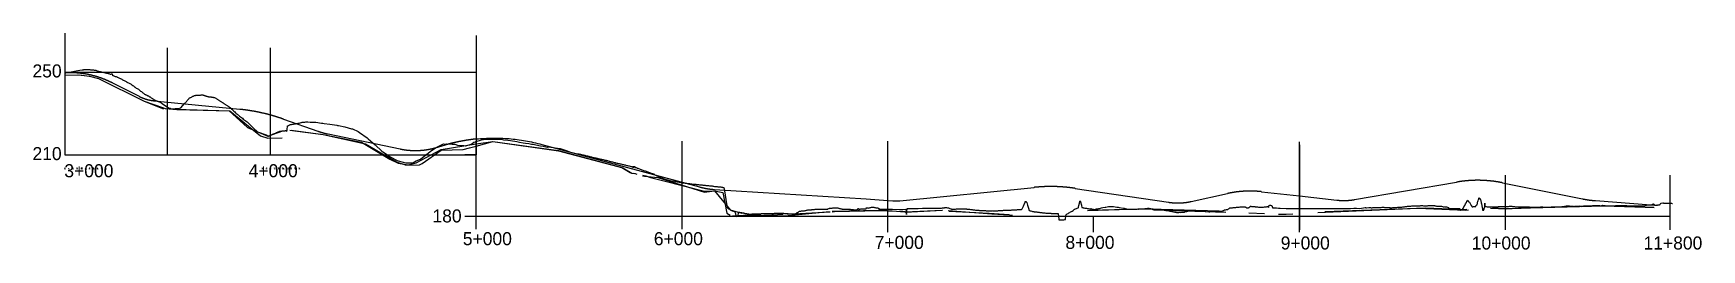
# Model space of a CAD drawing. Extents: x 769 to 8876, y 783 to 1837.
import ezdxf

# ---------------------------------------------------------------- set-up
doc = ezdxf.new("R2010")
doc.units = 0
for name, color, linetype in [('NIWELETA', 1, 'CONTINUOUS'), ('PDF_GEOMETRY', 7, 'CONTINUOUS'), ('PDF_SOLID_FILLS', 7, 'CONTINUOUS'), ('POMOC', 6, 'CONTINUOUS'), ('ROW_L', 1, 'CONTINUOUS'), ('ROW_P', 4, 'CONTINUOUS'), ('TEREN', 3, 'CONTINUOUS')]:
    doc.layers.add(name, color=color, linetype=linetype)

msp = doc.modelspace()

# ---------------------------------------------------------------- texts
at = {"layer": 'POMOC'}
for s, p in [('250', (764.5, 1621.7)), ('210', (764.5, 1219.3)), ('3+000', (919.2, 1136)), ('4+000', (1815.1, 1136)), ('180', (2708.3, 915.9)), ('5+000', (2855.7, 805.2)), ('6+000', (3784, 805.2)), ('7+000', (4857.2, 787)), ('8+000', (5784.1, 787)), ('9+000', (6830.3, 784.1)), ('10+000', (7758.8, 784.1)), ('11+800', (8593.5, 784.1))]:
    msp.add_text(s, height=63.5, dxfattribs=at).set_placement(p)

# ---------------------------------------------------------------- blocks, each defined once
blk = doc.blocks.new('*U118')
at = {"layer": 'PDF_GEOMETRY', "color": 12, "linetype": 'CONTINUOUS'}
for p, q in [((1, 2029.9), (0.8, 2030.9)), ((1, 2030.9), (1, 2029.9))]:
    blk.add_line(p, q, dxfattribs=at)
at = {"layer": 'PDF_GEOMETRY', "color": 12, "linetype": 'CONTINUOUS', "extrusion": (0, 0, -1)}
blk.add_solid([(-0.8, 2030.9), (-1, 2030.9), (-1, 2029.9)], dxfattribs=at)
blk = doc.blocks.new('*U119')
at = {"layer": 'PDF_GEOMETRY', "color": 12, "linetype": 'CONTINUOUS'}
for p, q in [((-1, 2031.7), (-1, 2031.9)), ((-0.9, 2031.7), (-1, 2031.7)), ((0, 2031.2), (-0.9, 2031.7)), ((0.3, 2031), (0, 2031.2)), ((0.3, 2031.9), (0.3, 2032.1)), ((0.5, 2032.1), (0.5, 2031.9)), ((0.5, 2031.7), (0.5, 2031.2)), ((0.5, 2031.2), (0.5, 2031)), ((1, 2031.9), (1, 2031.7)), ((1, 2031.7), (1, 2031.7))]:
    blk.add_line(p, q, dxfattribs=at)
at = {"layer": 'PDF_GEOMETRY', "color": 12, "linetype": 'CONTINUOUS', "extrusion": (0, 0, -1)}
for points in [[(1, 2031.9), (-1, 2031.7), (1, 2031.7)], [(1, 2031.9), (-1, 2031.9), (-1, 2031.7)], [(1, 2031.7), (-1, 2031.7), (0.9, 2031.7)], [(1, 2031.7), (-1, 2031.7), (-1, 2031.7)], [(0.9, 2031.7), (-0.3, 2031.2), (0, 2031.2)], [(0.9, 2031.7), (0.6, 2031.7), (-0.3, 2031.2)], [(0, 2031.2), (-0.5, 2031), (-0.3, 2031)], [(0, 2031.2), (-0.5, 2031.2), (-0.5, 2031)], [(-0.3, 2032.1), (-0.5, 2031.9), (-0.3, 2031.9)], [(-0.3, 2032.1), (-0.5, 2032.1), (-0.5, 2031.9)], [(-0.3, 2031.7), (-0.5, 2031.2), (-0.3, 2031.2)], [(-0.3, 2031.7), (-0.5, 2031.7), (-0.5, 2031.2)]]:
    blk.add_solid(points, dxfattribs=at)
blk = doc.blocks.new('*U120')
at = {"layer": 'PDF_GEOMETRY', "color": 12, "linetype": 'CONTINUOUS'}
for p, q in [((-0.8, 2033.1), (-0.9, 2033)), ((-0.9, 2033), (-0.8, 2033.1)), ((-0.8, 2033.1), (-0.7, 2033.1)), ((-0.7, 2033.1), (-0.8, 2033.1)), ((-0.6, 2033.2), (-0.7, 2033.1)), ((-0.7, 2033.1), (-0.6, 2033.2)), ((-0.2, 2033.2), (-0.6, 2033.2)), ((-0.6, 2033.2), (-0.3, 2033.2)), ((-0.3, 2033.2), (0, 2033.3)), ((-0.3, 2033.2), (-0.3, 2033.2)), ((0, 2033.3), (-0.2, 2033.2)), ((-0.2, 2033.2), (-0.2, 2033.2)), ((0, 2033.3), (0.3, 2033.2)), ((0.1, 2033.2), (0, 2033.3)), ((0.6, 2033.2), (0.1, 2033.2)), ((0.1, 2033.2), (0.1, 2033.2)), ((0.3, 2033.2), (0.6, 2033.2)), ((0.3, 2033.2), (0.3, 2033.2))]:
    blk.add_line(p, q, dxfattribs=at)
at = {"layer": 'PDF_GEOMETRY', "color": 12, "linetype": 'CONTINUOUS', "extrusion": (0, 0, -1)}
for points in [[(0.8, 2033.1), (0.8, 2033.1), (0.9, 2033)], [(0.7, 2033.1), (0.8, 2033.1), (0.8, 2033.1)], [(0.7, 2033.1), (0.7, 2033.1), (0.8, 2033.1)], [(0.6, 2033.2), (0.7, 2033.1), (0.7, 2033.1)], [(0.3, 2033.2), (0.2, 2033.2), (0.6, 2033.2)], [(0, 2033.3), (0.2, 2033.2), (0.3, 2033.2)], [(0.3, 2033.2), (0.2, 2033.2), (0.3, 2033.2)], [(0.3, 2033.2), (0.2, 2033.2), (0.2, 2033.2)], [(0, 2033.3), (-0.3, 2033.2), (-0.1, 2033.2)], [(-0.1, 2033.2), (-0.3, 2033.2), (-0.6, 2033.2)], [(-0.1, 2033.2), (-0.3, 2033.2), (-0.1, 2033.2)], [(-0.1, 2033.2), (-0.3, 2033.2), (-0.3, 2033.2)]]:
    blk.add_solid(points, dxfattribs=at)
blk = doc.blocks.new('*U121')
at = {"layer": 'PDF_GEOMETRY', "color": 12, "linetype": 'CONTINUOUS'}
for p, q in [((-1, 2034), (-1, 2035)), ((-0.8, 2035), (-0.7, 2034)), ((-0.7, 2034.8), (-0.4, 2034.6)), ((-0.5, 2034.6), (-0.7, 2034.8)), ((-0.2, 2034.5), (-0.5, 2034.6)), ((-0.4, 2034.6), (-0.2, 2034.5))]:
    blk.add_line(p, q, dxfattribs=at)
at = {"layer": 'PDF_GEOMETRY', "color": 12, "linetype": 'CONTINUOUS', "extrusion": (0, 0, -1)}
for points in [[(1, 2035), (0.7, 2034), (1, 2034)], [(1, 2035), (0.8, 2035), (0.7, 2034)], [(0.7, 2034.8), (0.4, 2034.6), (0.5, 2034.6)], [(0.5, 2034.6), (0.4, 2034.6), (0.2, 2034.5)]]:
    blk.add_solid(points, dxfattribs=at)
blk = doc.blocks.new('*U122')
at = {"layer": 'PDF_GEOMETRY', "color": 12, "linetype": 'CONTINUOUS'}
for p, q in [((3, 2029.9), (2.8, 2030.9)), ((3, 2030.9), (3, 2029.9))]:
    blk.add_line(p, q, dxfattribs=at)
at = {"layer": 'PDF_GEOMETRY', "color": 12, "linetype": 'CONTINUOUS', "extrusion": (0, 0, -1)}
blk.add_solid([(-2.8, 2030.9), (-3, 2030.9), (-3, 2029.9)], dxfattribs=at)
blk = doc.blocks.new('*U123')
at = {"layer": 'PDF_GEOMETRY', "color": 12, "linetype": 'CONTINUOUS'}
for p, q in [((1, 2031.7), (1, 2031.9)), ((1.1, 2031.7), (1, 2031.7)), ((2, 2031.2), (1.1, 2031.7)), ((2.3, 2031), (2, 2031.2)), ((2.3, 2031.9), (2.3, 2032.1)), ((2.5, 2032.1), (2.5, 2031.9)), ((2.5, 2031.7), (2.5, 2031.2)), ((2.5, 2031.2), (2.5, 2031)), ((3, 2031.9), (3, 2031.7)), ((3, 2031.7), (3, 2031.7))]:
    blk.add_line(p, q, dxfattribs=at)
at = {"layer": 'PDF_GEOMETRY', "color": 12, "linetype": 'CONTINUOUS', "extrusion": (0, 0, -1)}
for points in [[(-1, 2031.9), (-3, 2031.7), (-1, 2031.7)], [(-1, 2031.9), (-3, 2031.9), (-3, 2031.7)], [(-1, 2031.7), (-3, 2031.7), (-1.1, 2031.7)], [(-1, 2031.7), (-3, 2031.7), (-3, 2031.7)], [(-1.1, 2031.7), (-2.3, 2031.2), (-2, 2031.2)], [(-1.1, 2031.7), (-1.4, 2031.7), (-2.3, 2031.2)], [(-2, 2031.2), (-2.5, 2031), (-2.3, 2031)], [(-2, 2031.2), (-2.5, 2031.2), (-2.5, 2031)], [(-2.3, 2032.1), (-2.5, 2031.9), (-2.3, 2031.9)], [(-2.3, 2032.1), (-2.5, 2032.1), (-2.5, 2031.9)], [(-2.3, 2031.7), (-2.5, 2031.2), (-2.3, 2031.2)], [(-2.3, 2031.7), (-2.5, 2031.7), (-2.5, 2031.2)]]:
    blk.add_solid(points, dxfattribs=at)
blk = doc.blocks.new('*U124')
at = {"layer": 'PDF_GEOMETRY', "color": 12, "linetype": 'CONTINUOUS'}
for p, q in [((1.2, 2033.1), (1.1, 2033)), ((1.1, 2033), (1.2, 2033.1)), ((1.2, 2033.1), (1.3, 2033.1)), ((1.3, 2033.1), (1.2, 2033.1)), ((1.4, 2033.2), (1.3, 2033.1)), ((1.3, 2033.1), (1.4, 2033.2))]:
    blk.add_line(p, q, dxfattribs=at)
at = {"layer": 'PDF_GEOMETRY', "color": 12, "linetype": 'CONTINUOUS', "extrusion": (0, 0, -1)}
for points in [[(-1.2, 2033.1), (-1.2, 2033.1), (-1.1, 2033)], [(-1.3, 2033.1), (-1.2, 2033.1), (-1.2, 2033.1)], [(-1.3, 2033.1), (-1.3, 2033.1), (-1.2, 2033.1)], [(-1.4, 2033.2), (-1.3, 2033.1), (-1.3, 2033.1)]]:
    blk.add_solid(points, dxfattribs=at)
blk = doc.blocks.new('*U125')
at = {"layer": 'PDF_GEOMETRY', "color": 12, "linetype": 'CONTINUOUS'}
for p, q in [((1, 2034), (1, 2035)), ((1.2, 2035), (1.3, 2034)), ((1.3, 2034.8), (1.6, 2034.6)), ((1.5, 2034.6), (1.3, 2034.8)), ((1.8, 2034.5), (1.5, 2034.6)), ((1.6, 2034.6), (1.8, 2034.5)), ((1.8, 2034.5), (2.2, 2034.4)), ((2.1, 2034.4), (1.8, 2034.5)), ((2.4, 2034.3), (2.1, 2034.4)), ((2.2, 2034.4), (2.4, 2034.3))]:
    blk.add_line(p, q, dxfattribs=at)
at = {"layer": 'PDF_GEOMETRY', "color": 12, "linetype": 'CONTINUOUS', "extrusion": (0, 0, -1)}
for points in [[(-1, 2035), (-1.3, 2034), (-1, 2034)], [(-1, 2035), (-1.2, 2035), (-1.3, 2034)], [(-1.3, 2034.8), (-1.6, 2034.6), (-1.5, 2034.6)], [(-1.5, 2034.6), (-1.6, 2034.6), (-1.8, 2034.5)], [(-1.8, 2034.5), (-2.2, 2034.4), (-2.1, 2034.4)], [(-2.1, 2034.4), (-2.2, 2034.4), (-2.4, 2034.3)]]:
    blk.add_solid(points, dxfattribs=at)
blk = doc.blocks.new('*U126')
at = {"layer": 'PDF_GEOMETRY', "color": 12, "linetype": 'CONTINUOUS'}
for p, q in [((21, 2029.9), (20.8, 2030.9)), ((21, 2030.9), (21, 2029.9))]:
    blk.add_line(p, q, dxfattribs=at)
at = {"layer": 'PDF_GEOMETRY', "color": 12, "linetype": 'CONTINUOUS', "extrusion": (0, 0, -1)}
blk.add_solid([(-20.8, 2030.9), (-21, 2030.9), (-21, 2029.9)], dxfattribs=at)
blk = doc.blocks.new('*U127')
at = {"layer": 'PDF_GEOMETRY', "color": 12, "linetype": 'CONTINUOUS'}
for p, q in [((19, 2031.7), (19, 2031.9)), ((19.1, 2031.7), (19, 2031.7)), ((20, 2031.2), (19.1, 2031.7)), ((20.3, 2031), (20, 2031.2)), ((20.3, 2031.9), (20.3, 2032.1)), ((20.5, 2032.1), (20.5, 2031.9)), ((20.5, 2031.7), (20.5, 2031.2)), ((20.5, 2031.2), (20.5, 2031)), ((21, 2031.9), (21, 2031.7)), ((21, 2031.7), (21, 2031.7))]:
    blk.add_line(p, q, dxfattribs=at)
at = {"layer": 'PDF_GEOMETRY', "color": 12, "linetype": 'CONTINUOUS', "extrusion": (0, 0, -1)}
for points in [[(-19, 2031.9), (-21, 2031.7), (-19, 2031.7)], [(-19, 2031.9), (-21, 2031.9), (-21, 2031.7)], [(-19, 2031.7), (-21, 2031.7), (-19.1, 2031.7)], [(-19, 2031.7), (-21, 2031.7), (-21, 2031.7)], [(-19.1, 2031.7), (-20.3, 2031.2), (-20, 2031.2)], [(-19.1, 2031.7), (-19.4, 2031.7), (-20.3, 2031.2)], [(-20, 2031.2), (-20.5, 2031), (-20.3, 2031)], [(-20, 2031.2), (-20.5, 2031.2), (-20.5, 2031)], [(-20.3, 2032.1), (-20.5, 2031.9), (-20.3, 2031.9)], [(-20.3, 2032.1), (-20.5, 2032.1), (-20.5, 2031.9)], [(-20.3, 2031.7), (-20.5, 2031.2), (-20.3, 2031.2)], [(-20.3, 2031.7), (-20.5, 2031.7), (-20.5, 2031.2)]]:
    blk.add_solid(points, dxfattribs=at)
blk = doc.blocks.new('*U128')
at = {"layer": 'PDF_GEOMETRY', "color": 12, "linetype": 'CONTINUOUS'}
for p, q in [((19.2, 2033.1), (19.1, 2033)), ((19.1, 2033), (19.2, 2033.1)), ((19.2, 2033.1), (19.3, 2033.1)), ((19.3, 2033.1), (19.2, 2033.1)), ((19.4, 2033.2), (19.3, 2033.1)), ((19.3, 2033.1), (19.4, 2033.2)), ((20, 2033.3), (20.3, 2033.2)), ((20.1, 2033.2), (20, 2033.3)), ((20.6, 2033.2), (20.1, 2033.2)), ((20.3, 2033.2), (20.6, 2033.2))]:
    blk.add_line(p, q, dxfattribs=at)
at = {"layer": 'PDF_GEOMETRY', "color": 12, "linetype": 'CONTINUOUS', "extrusion": (0, 0, -1)}
for points in [[(-19.2, 2033.1), (-19.2, 2033.1), (-19.1, 2033)], [(-19.3, 2033.1), (-19.2, 2033.1), (-19.2, 2033.1)], [(-19.3, 2033.1), (-19.3, 2033.1), (-19.2, 2033.1)], [(-19.4, 2033.2), (-19.3, 2033.1), (-19.3, 2033.1)], [(-20, 2033.3), (-20.3, 2033.2), (-20.1, 2033.2)], [(-20.1, 2033.2), (-20.3, 2033.2), (-20.6, 2033.2)]]:
    blk.add_solid(points, dxfattribs=at)
blk = doc.blocks.new('*U129')
at = {"layer": 'PDF_GEOMETRY', "color": 12, "linetype": 'CONTINUOUS'}
for p, q in [((41, 2029.9), (40.7, 2030.9)), ((41, 2030.9), (41, 2029.9))]:
    blk.add_line(p, q, dxfattribs=at)
at = {"layer": 'PDF_GEOMETRY', "color": 12, "linetype": 'CONTINUOUS', "extrusion": (0, 0, -1)}
blk.add_solid([(-40.7, 2030.9), (-41, 2030.9), (-41, 2029.9)], dxfattribs=at)
blk = doc.blocks.new('*U130')
at = {"layer": 'PDF_GEOMETRY', "color": 12, "linetype": 'CONTINUOUS'}
for p, q in [((39, 2031.7), (39, 2031.9)), ((39, 2031.7), (39, 2031.7)), ((40, 2031.2), (39, 2031.7)), ((40.3, 2031), (40, 2031.2)), ((40.3, 2031.9), (40.3, 2032.1)), ((40.5, 2032.1), (40.5, 2031.9)), ((40.5, 2031.7), (40.5, 2031.2)), ((40.5, 2031.2), (40.5, 2031)), ((41, 2031.9), (41, 2031.7)), ((41, 2031.7), (41, 2031.7))]:
    blk.add_line(p, q, dxfattribs=at)
at = {"layer": 'PDF_GEOMETRY', "color": 12, "linetype": 'CONTINUOUS', "extrusion": (0, 0, -1)}
for points in [[(-39, 2031.9), (-41, 2031.7), (-39, 2031.7)], [(-39, 2031.9), (-41, 2031.9), (-41, 2031.7)], [(-39, 2031.7), (-41, 2031.7), (-39, 2031.7)], [(-39, 2031.7), (-41, 2031.7), (-41, 2031.7)], [(-39, 2031.7), (-40.3, 2031.2), (-40, 2031.2)], [(-39, 2031.7), (-39.4, 2031.7), (-40.3, 2031.2)], [(-40, 2031.2), (-40.5, 2031), (-40.3, 2031)], [(-40, 2031.2), (-40.5, 2031.2), (-40.5, 2031)], [(-40.3, 2032.1), (-40.5, 2031.9), (-40.3, 2031.9)], [(-40.3, 2032.1), (-40.5, 2032.1), (-40.5, 2031.9)], [(-40.3, 2031.7), (-40.5, 2031.2), (-40.3, 2031.2)], [(-40.3, 2031.7), (-40.5, 2031.7), (-40.5, 2031.2)]]:
    blk.add_solid(points, dxfattribs=at)
blk = doc.blocks.new('*U131')
at = {"layer": 'PDF_GEOMETRY', "color": 12, "linetype": 'CONTINUOUS'}
for p, q in [((39.2, 2033.1), (39.1, 2033)), ((39.1, 2033), (39.2, 2033.1)), ((39.2, 2033.1), (39.3, 2033.1)), ((39.3, 2033.1), (39.2, 2033.1)), ((39.4, 2033.2), (39.3, 2033.1)), ((39.3, 2033.1), (39.4, 2033.2)), ((40, 2033.3), (40.3, 2033.2)), ((40.1, 2033.2), (40, 2033.3)), ((40.6, 2033.2), (40.1, 2033.2)), ((40.3, 2033.2), (40.6, 2033.2))]:
    blk.add_line(p, q, dxfattribs=at)
at = {"layer": 'PDF_GEOMETRY', "color": 12, "linetype": 'CONTINUOUS', "extrusion": (0, 0, -1)}
for points in [[(-39.2, 2033.1), (-39.2, 2033.1), (-39.1, 2033)], [(-39.3, 2033.1), (-39.2, 2033.1), (-39.2, 2033.1)], [(-39.3, 2033.1), (-39.3, 2033.1), (-39.2, 2033.1)], [(-39.4, 2033.2), (-39.3, 2033.1), (-39.3, 2033.1)], [(-40, 2033.3), (-40.3, 2033.2), (-40.1, 2033.2)], [(-40.1, 2033.2), (-40.3, 2033.2), (-40.6, 2033.2)]]:
    blk.add_solid(points, dxfattribs=at)
blk = doc.blocks.new('*U132')
at = {"layer": 'PDF_GEOMETRY', "color": 12, "linetype": 'CONTINUOUS'}
for p, q in [((39.2, 2034.8), (39.1, 2034.8)), ((39.1, 2034.8), (39.2, 2034.8)), ((39.2, 2034.8), (39.3, 2034.9)), ((39.3, 2034.9), (39.2, 2034.8)), ((39.4, 2034.9), (39.3, 2034.9)), ((39.3, 2034.9), (39.4, 2034.9)), ((40, 2035), (40.3, 2035)), ((40.1, 2035), (40, 2035)), ((40.6, 2034.9), (40.1, 2035)), ((40.3, 2035), (40.6, 2034.9))]:
    blk.add_line(p, q, dxfattribs=at)
at = {"layer": 'PDF_GEOMETRY', "color": 12, "linetype": 'CONTINUOUS', "extrusion": (0, 0, -1)}
for points in [[(-39.2, 2034.8), (-39.2, 2034.8), (-39.1, 2034.8)], [(-39.3, 2034.9), (-39.2, 2034.8), (-39.2, 2034.8)], [(-39.3, 2034.9), (-39.3, 2034.9), (-39.2, 2034.8)], [(-39.4, 2034.9), (-39.3, 2034.9), (-39.3, 2034.9)], [(-40, 2035), (-40.3, 2035), (-40.1, 2035)], [(-40.1, 2035), (-40.3, 2035), (-40.6, 2034.9)]]:
    blk.add_solid(points, dxfattribs=at)
blk = doc.blocks.new('*U133')
at = {"layer": 'PDF_GEOMETRY', "color": 12, "linetype": 'CONTINUOUS'}
for p, q in [((61, 2030), (60.7, 2031)), ((61, 2031), (61, 2030))]:
    blk.add_line(p, q, dxfattribs=at)
at = {"layer": 'PDF_GEOMETRY', "color": 12, "linetype": 'CONTINUOUS', "extrusion": (0, 0, -1)}
blk.add_solid([(-60.7, 2031), (-61, 2031), (-61, 2030)], dxfattribs=at)
blk = doc.blocks.new('*U134')
at = {"layer": 'PDF_GEOMETRY', "color": 12, "linetype": 'CONTINUOUS'}
for p, q in [((59, 2031.9), (59, 2032)), ((59, 2031.8), (59, 2031.9)), ((60, 2031.3), (59, 2031.8)), ((60.3, 2031.2), (60, 2031.3)), ((60.3, 2032), (60.3, 2032.2)), ((60.5, 2032.2), (60.5, 2032)), ((60.5, 2031.8), (60.5, 2031.3)), ((60.5, 2031.3), (60.5, 2031.2)), ((61, 2032), (61, 2031.9)), ((61, 2031.9), (61, 2031.8))]:
    blk.add_line(p, q, dxfattribs=at)
at = {"layer": 'PDF_GEOMETRY', "color": 12, "linetype": 'CONTINUOUS', "extrusion": (0, 0, -1)}
for points in [[(-59, 2032), (-61, 2031.9), (-59, 2031.9)], [(-59, 2032), (-61, 2032), (-61, 2031.9)], [(-59, 2031.9), (-61, 2031.8), (-59, 2031.8)], [(-59, 2031.9), (-61, 2031.9), (-61, 2031.8)], [(-59, 2031.8), (-60.3, 2031.3), (-60, 2031.3)], [(-59, 2031.8), (-59.4, 2031.8), (-60.3, 2031.3)], [(-60, 2031.3), (-60.5, 2031.2), (-60.3, 2031.2)], [(-60, 2031.3), (-60.5, 2031.3), (-60.5, 2031.2)], [(-60.3, 2032.2), (-60.5, 2032), (-60.3, 2032)], [(-60.3, 2032.2), (-60.5, 2032.2), (-60.5, 2032)], [(-60.3, 2031.8), (-60.5, 2031.3), (-60.3, 2031.3)], [(-60.3, 2031.8), (-60.5, 2031.8), (-60.5, 2031.3)]]:
    blk.add_solid(points, dxfattribs=at)
blk = doc.blocks.new('*U135')
at = {"layer": 'PDF_GEOMETRY', "color": 12, "linetype": 'CONTINUOUS'}
for p, q in [((59.2, 2033.2), (59.1, 2033.1)), ((59.1, 2033.1), (59.2, 2033.2)), ((59.2, 2033.2), (59.3, 2033.3)), ((59.3, 2033.3), (59.2, 2033.2)), ((59.4, 2033.3), (59.3, 2033.3)), ((59.3, 2033.3), (59.4, 2033.3)), ((60, 2033.4), (60.3, 2033.4)), ((60.1, 2033.4), (60, 2033.4)), ((60.6, 2033.3), (60.1, 2033.4)), ((60.3, 2033.4), (60.6, 2033.3))]:
    blk.add_line(p, q, dxfattribs=at)
at = {"layer": 'PDF_GEOMETRY', "color": 12, "linetype": 'CONTINUOUS', "extrusion": (0, 0, -1)}
for points in [[(-59.2, 2033.2), (-59.2, 2033.2), (-59.1, 2033.1)], [(-59.3, 2033.3), (-59.2, 2033.2), (-59.2, 2033.2)], [(-59.3, 2033.3), (-59.3, 2033.3), (-59.2, 2033.2)], [(-59.4, 2033.3), (-59.3, 2033.3), (-59.3, 2033.3)], [(-60, 2033.4), (-60.3, 2033.4), (-60.1, 2033.4)], [(-60.1, 2033.4), (-60.3, 2033.4), (-60.6, 2033.3)]]:
    blk.add_solid(points, dxfattribs=at)
blk = doc.blocks.new('*U136')
at = {"layer": 'PDF_GEOMETRY', "color": 12, "linetype": 'CONTINUOUS'}
for p, q in [((61, 2036), (59, 2035.9)), ((59, 2035.9), (59, 2036)), ((59.4, 2035.8), (60.1, 2035.9)), ((60.1, 2035.9), (61, 2036)), ((61, 2036), (61, 2035.9)), ((61, 2035.9), (61, 2035.8))]:
    blk.add_line(p, q, dxfattribs=at)
at = {"layer": 'PDF_GEOMETRY', "color": 12, "linetype": 'CONTINUOUS', "extrusion": (0, 0, -1)}
for points in [[(-59, 2036), (-61, 2036), (-59, 2035.9)], [(-60.1, 2035.9), (-61, 2035.8), (-59.4, 2035.8)], [(-61, 2036), (-61, 2035.9), (-60.1, 2035.9)], [(-60.1, 2035.9), (-61, 2035.9), (-61, 2035.8)]]:
    blk.add_solid(points, dxfattribs=at)
blk = doc.blocks.new('*U137')
at = {"layer": 'PDF_GEOMETRY', "color": 12, "linetype": 'CONTINUOUS'}
for p, q in [((81, 2029.9), (80.8, 2030.9)), ((81, 2030.9), (81, 2029.9))]:
    blk.add_line(p, q, dxfattribs=at)
at = {"layer": 'PDF_GEOMETRY', "color": 12, "linetype": 'CONTINUOUS', "extrusion": (0, 0, -1)}
blk.add_solid([(-80.8, 2030.9), (-81, 2030.9), (-81, 2029.9)], dxfattribs=at)
blk = doc.blocks.new('*U138')
at = {"layer": 'PDF_GEOMETRY', "color": 12, "linetype": 'CONTINUOUS'}
for p, q in [((79, 2031.7), (79, 2031.9)), ((79.1, 2031.7), (79, 2031.7)), ((79.9, 2031.2), (79.1, 2031.7)), ((80.3, 2031), (79.9, 2031.2)), ((80.3, 2031.9), (80.3, 2032.1)), ((80.5, 2032.1), (80.5, 2031.9)), ((80.5, 2031.7), (80.5, 2031.2)), ((80.5, 2031.2), (80.5, 2031)), ((81, 2031.9), (81, 2031.7)), ((81, 2031.7), (81, 2031.7))]:
    blk.add_line(p, q, dxfattribs=at)
at = {"layer": 'PDF_GEOMETRY', "color": 12, "linetype": 'CONTINUOUS', "extrusion": (0, 0, -1)}
for points in [[(-79, 2031.9), (-81, 2031.7), (-79, 2031.7)], [(-79, 2031.9), (-81, 2031.9), (-81, 2031.7)], [(-79, 2031.7), (-81, 2031.7), (-79.1, 2031.7)], [(-79, 2031.7), (-81, 2031.7), (-81, 2031.7)], [(-79.1, 2031.7), (-80.3, 2031.2), (-79.9, 2031.2)], [(-79.1, 2031.7), (-79.4, 2031.7), (-80.3, 2031.2)], [(-79.9, 2031.2), (-80.5, 2031), (-80.3, 2031)], [(-79.9, 2031.2), (-80.5, 2031.2), (-80.5, 2031)], [(-80.3, 2032.1), (-80.5, 2031.9), (-80.3, 2031.9)], [(-80.3, 2032.1), (-80.5, 2032.1), (-80.5, 2031.9)], [(-80.3, 2031.7), (-80.5, 2031.2), (-80.3, 2031.2)], [(-80.3, 2031.7), (-80.5, 2031.7), (-80.5, 2031.2)]]:
    blk.add_solid(points, dxfattribs=at)
blk = doc.blocks.new('*U139')
at = {"layer": 'PDF_GEOMETRY', "color": 12, "linetype": 'CONTINUOUS'}
for p, q in [((79.2, 2033.1), (79.1, 2033)), ((79.1, 2033), (79.2, 2033.1)), ((79.2, 2033.1), (79.3, 2033.1)), ((79.3, 2033.1), (79.2, 2033.1)), ((79.4, 2033.2), (79.3, 2033.1)), ((79.3, 2033.1), (79.4, 2033.2))]:
    blk.add_line(p, q, dxfattribs=at)
at = {"layer": 'PDF_GEOMETRY', "color": 12, "linetype": 'CONTINUOUS', "extrusion": (0, 0, -1)}
for points in [[(-79.2, 2033.1), (-79.2, 2033.1), (-79.1, 2033)], [(-79.3, 2033.1), (-79.2, 2033.1), (-79.2, 2033.1)], [(-79.3, 2033.1), (-79.3, 2033.1), (-79.2, 2033.1)], [(-79.4, 2033.2), (-79.3, 2033.1), (-79.3, 2033.1)]]:
    blk.add_solid(points, dxfattribs=at)
blk = doc.blocks.new('*U140')
at = {"layer": 'PDF_GEOMETRY', "color": 12, "linetype": 'CONTINUOUS'}
for p, q in [((81, 2035.2), (80.8, 2036.1)), ((81, 2036.1), (81, 2035.2))]:
    blk.add_line(p, q, dxfattribs=at)
at = {"layer": 'PDF_GEOMETRY', "color": 12, "linetype": 'CONTINUOUS', "extrusion": (0, 0, -1)}
blk.add_solid([(-80.8, 2036.1), (-81, 2036.1), (-81, 2035.2)], dxfattribs=at)
blk = doc.blocks.new('*U141')
at = {"layer": 'PDF_GEOMETRY', "color": 12, "linetype": 'CONTINUOUS'}
for p, q in [((85.3, 2029.9), (85, 2030.9)), ((85.3, 2030.9), (85.3, 2029.9))]:
    blk.add_line(p, q, dxfattribs=at)
at = {"layer": 'PDF_GEOMETRY', "color": 12, "linetype": 'CONTINUOUS', "extrusion": (0, 0, -1)}
blk.add_solid([(-85, 2030.9), (-85.3, 2030.9), (-85.3, 2029.9)], dxfattribs=at)
blk = doc.blocks.new('*U142')
at = {"layer": 'PDF_GEOMETRY', "color": 12, "linetype": 'CONTINUOUS'}
for p, q in [((83.3, 2031.7), (83.3, 2031.9)), ((83.3, 2031.7), (83.3, 2031.7)), ((84.2, 2031.2), (83.3, 2031.7)), ((84.6, 2031), (84.2, 2031.2)), ((84.6, 2031.9), (84.6, 2032.1)), ((84.8, 2032.1), (84.8, 2031.9)), ((84.8, 2031.7), (84.8, 2031.2)), ((84.8, 2031.2), (84.8, 2031)), ((85.3, 2031.9), (85.3, 2031.7)), ((85.3, 2031.7), (85.3, 2031.7))]:
    blk.add_line(p, q, dxfattribs=at)
at = {"layer": 'PDF_GEOMETRY', "color": 12, "linetype": 'CONTINUOUS', "extrusion": (0, 0, -1)}
for points in [[(-83.3, 2031.9), (-85.3, 2031.7), (-83.3, 2031.7)], [(-83.3, 2031.9), (-85.3, 2031.9), (-85.3, 2031.7)], [(-83.3, 2031.7), (-85.3, 2031.7), (-83.3, 2031.7)], [(-83.3, 2031.7), (-85.3, 2031.7), (-85.3, 2031.7)], [(-83.3, 2031.7), (-84.6, 2031.2), (-84.2, 2031.2)], [(-83.3, 2031.7), (-83.7, 2031.7), (-84.6, 2031.2)], [(-84.2, 2031.2), (-84.8, 2031), (-84.6, 2031)], [(-84.2, 2031.2), (-84.8, 2031.2), (-84.8, 2031)], [(-84.6, 2032.1), (-84.8, 2031.9), (-84.6, 2031.9)], [(-84.6, 2032.1), (-84.8, 2032.1), (-84.8, 2031.9)], [(-84.6, 2031.7), (-84.8, 2031.2), (-84.6, 2031.2)], [(-84.6, 2031.7), (-84.8, 2031.7), (-84.8, 2031.2)]]:
    blk.add_solid(points, dxfattribs=at)
blk = doc.blocks.new('*U143')
at = {"layer": 'PDF_GEOMETRY', "color": 12, "linetype": 'CONTINUOUS'}
for p, q in [((83.5, 2033.1), (83.4, 2033)), ((83.4, 2033), (83.5, 2033.1)), ((83.5, 2033.1), (83.6, 2033.1)), ((83.6, 2033.1), (83.5, 2033.1)), ((83.7, 2033.2), (83.6, 2033.1)), ((83.6, 2033.1), (83.7, 2033.2)), ((84.2, 2033.3), (84.5, 2033.2)), ((84.4, 2033.2), (84.2, 2033.3)), ((84.8, 2033.2), (84.4, 2033.2)), ((84.5, 2033.2), (84.8, 2033.2))]:
    blk.add_line(p, q, dxfattribs=at)
at = {"layer": 'PDF_GEOMETRY', "color": 12, "linetype": 'CONTINUOUS', "extrusion": (0, 0, -1)}
for points in [[(-83.5, 2033.1), (-83.5, 2033.1), (-83.4, 2033)], [(-83.6, 2033.1), (-83.5, 2033.1), (-83.5, 2033.1)], [(-83.6, 2033.1), (-83.6, 2033.1), (-83.5, 2033.1)], [(-83.7, 2033.2), (-83.6, 2033.1), (-83.6, 2033.1)], [(-84.2, 2033.3), (-84.5, 2033.2), (-84.4, 2033.2)], [(-84.4, 2033.2), (-84.5, 2033.2), (-84.8, 2033.2)]]:
    blk.add_solid(points, dxfattribs=at)
blk = doc.blocks.new('*U144')
at = {"layer": 'PDF_GEOMETRY', "color": 12, "linetype": 'CONTINUOUS'}
for p, q in [((83.3, 2034.3), (83.3, 2034.9)), ((83.3, 2034.2), (83.3, 2034.3)), ((84.3, 2034), (83.3, 2034.2)), ((83.3, 2034.2), (83.3, 2034.2)), ((83.5, 2034.9), (83.5, 2034.3)), ((83.5, 2034.3), (84.1, 2034.2)), ((84.1, 2034.2), (84.3, 2034.2)), ((84.3, 2034.2), (84.3, 2034))]:
    blk.add_line(p, q, dxfattribs=at)
at = {"layer": 'PDF_GEOMETRY', "color": 12, "linetype": 'CONTINUOUS', "extrusion": (0, 0, -1)}
for points in [[(-83.3, 2034.9), (-83.5, 2034.3), (-83.3, 2034.3)], [(-83.3, 2034.9), (-83.5, 2034.9), (-83.5, 2034.3)], [(-83.3, 2034.3), (-84.1, 2034.2), (-83.3, 2034.2)], [(-83.3, 2034.3), (-83.5, 2034.3), (-84.1, 2034.2)], [(-83.3, 2034.2), (-84.3, 2034.2), (-84.3, 2034)], [(-83.3, 2034.2), (-84.3, 2034.2), (-83.3, 2034.2)], [(-83.3, 2034.2), (-84.1, 2034.2), (-84.3, 2034.2)]]:
    blk.add_solid(points, dxfattribs=at)
blk = doc.blocks.new('*U145')
at = {"layer": 'PDF_GEOMETRY', "color": 12, "linetype": 'CONTINUOUS'}
for p, q in [((83.3, 2035.2), (83.3, 2036.1)), ((83.5, 2036.1), (83.5, 2035.2)), ((84.1, 2035.7), (84.4, 2035.5)), ((84.4, 2035.5), (84.1, 2035.7)), ((84.4, 2035.5), (84.7, 2035.5)), ((84.7, 2035.5), (84.4, 2035.5))]:
    blk.add_line(p, q, dxfattribs=at)
at = {"layer": 'PDF_GEOMETRY', "color": 12, "linetype": 'CONTINUOUS', "extrusion": (0, 0, -1)}
for points in [[(-83.3, 2036.1), (-83.5, 2035.2), (-83.3, 2035.2)], [(-83.3, 2036.1), (-83.5, 2036.1), (-83.5, 2035.2)], [(-84.1, 2035.7), (-84.4, 2035.5), (-84.4, 2035.5)], [(-84.4, 2035.5), (-84.4, 2035.5), (-84.7, 2035.5)]]:
    blk.add_solid(points, dxfattribs=at)
blk = doc.blocks.new('*U146')
at = {"layer": 'PDF_GEOMETRY', "color": 12, "linetype": 'CONTINUOUS'}
for p, q in [((101, 2029.9), (100.8, 2030.9)), ((101, 2030.9), (101, 2029.9))]:
    blk.add_line(p, q, dxfattribs=at)
at = {"layer": 'PDF_GEOMETRY', "color": 12, "linetype": 'CONTINUOUS', "extrusion": (0, 0, -1)}
blk.add_solid([(-100.8, 2030.9), (-101, 2030.9), (-101, 2029.9)], dxfattribs=at)
blk = doc.blocks.new('*U147')
at = {"layer": 'PDF_GEOMETRY', "color": 12, "linetype": 'CONTINUOUS'}
for p, q in [((99, 2031.7), (99, 2031.9)), ((99.1, 2031.7), (99, 2031.7)), ((100, 2031.2), (99.1, 2031.7)), ((100.3, 2031), (100, 2031.2)), ((100.3, 2031.9), (100.3, 2032.1)), ((100.5, 2032.1), (100.5, 2031.9)), ((100.5, 2031.7), (100.5, 2031.2)), ((100.5, 2031.2), (100.5, 2031)), ((101, 2031.9), (101, 2031.7)), ((101, 2031.7), (101, 2031.7))]:
    blk.add_line(p, q, dxfattribs=at)
at = {"layer": 'PDF_GEOMETRY', "color": 12, "linetype": 'CONTINUOUS', "extrusion": (0, 0, -1)}
for points in [[(-99, 2031.9), (-101, 2031.7), (-99, 2031.7)], [(-99, 2031.9), (-101, 2031.9), (-101, 2031.7)], [(-99, 2031.7), (-101, 2031.7), (-99.1, 2031.7)], [(-99, 2031.7), (-101, 2031.7), (-101, 2031.7)], [(-99.1, 2031.7), (-100.3, 2031.2), (-100, 2031.2)], [(-99.1, 2031.7), (-99.4, 2031.7), (-100.3, 2031.2)], [(-100, 2031.2), (-100.5, 2031), (-100.3, 2031)], [(-100, 2031.2), (-100.5, 2031.2), (-100.5, 2031)], [(-100.3, 2032.1), (-100.5, 2031.9), (-100.3, 2031.9)], [(-100.3, 2032.1), (-100.5, 2032.1), (-100.5, 2031.9)], [(-100.3, 2031.7), (-100.5, 2031.2), (-100.3, 2031.2)], [(-100.3, 2031.7), (-100.5, 2031.7), (-100.5, 2031.2)]]:
    blk.add_solid(points, dxfattribs=at)
blk = doc.blocks.new('*U148')
at = {"layer": 'PDF_GEOMETRY', "color": 12, "linetype": 'CONTINUOUS'}
for p, q in [((99.8, 2033.2), (99.4, 2033.2)), ((99.4, 2033.2), (99.7, 2033.2)), ((99.7, 2033.2), (99.9, 2033.3)), ((99.9, 2033.3), (99.8, 2033.2))]:
    blk.add_line(p, q, dxfattribs=at)
at = {"layer": 'PDF_GEOMETRY', "color": 12, "linetype": 'CONTINUOUS', "extrusion": (0, 0, -1)}
for points in [[(-99.7, 2033.2), (-99.8, 2033.2), (-99.4, 2033.2)], [(-99.9, 2033.3), (-99.8, 2033.2), (-99.7, 2033.2)]]:
    blk.add_solid(points, dxfattribs=at)
blk = doc.blocks.new('*U149')
at = {"layer": 'PDF_GEOMETRY', "color": 12, "linetype": 'CONTINUOUS'}
for p, q in [((121, 2029.9), (120.8, 2030.9)), ((121, 2030.9), (121, 2029.9))]:
    blk.add_line(p, q, dxfattribs=at)
at = {"layer": 'PDF_GEOMETRY', "color": 12, "linetype": 'CONTINUOUS', "extrusion": (0, 0, -1)}
blk.add_solid([(-120.8, 2030.9), (-121, 2030.9), (-121, 2029.9)], dxfattribs=at)
blk = doc.blocks.new('*U150')
at = {"layer": 'PDF_GEOMETRY', "color": 12, "linetype": 'CONTINUOUS'}
for p, q in [((119, 2031.7), (119, 2031.9)), ((119.1, 2031.7), (119, 2031.7)), ((120, 2031.2), (119.1, 2031.7)), ((120.3, 2031), (120, 2031.2)), ((120.3, 2031.9), (120.3, 2032.1)), ((120.5, 2032.1), (120.5, 2031.9)), ((120.5, 2031.7), (120.5, 2031.2)), ((120.5, 2031.2), (120.5, 2031)), ((121, 2031.9), (121, 2031.7)), ((121, 2031.7), (121, 2031.7))]:
    blk.add_line(p, q, dxfattribs=at)
at = {"layer": 'PDF_GEOMETRY', "color": 12, "linetype": 'CONTINUOUS', "extrusion": (0, 0, -1)}
for points in [[(-119, 2031.9), (-121, 2031.7), (-119, 2031.7)], [(-119, 2031.9), (-121, 2031.9), (-121, 2031.7)], [(-119, 2031.7), (-121, 2031.7), (-119.1, 2031.7)], [(-119, 2031.7), (-121, 2031.7), (-121, 2031.7)], [(-119.1, 2031.7), (-120.3, 2031.2), (-120, 2031.2)], [(-119.1, 2031.7), (-119.4, 2031.7), (-120.3, 2031.2)], [(-120, 2031.2), (-120.5, 2031), (-120.3, 2031)], [(-120, 2031.2), (-120.5, 2031.2), (-120.5, 2031)], [(-120.3, 2032.1), (-120.5, 2031.9), (-120.3, 2031.9)], [(-120.3, 2032.1), (-120.5, 2032.1), (-120.5, 2031.9)], [(-120.3, 2031.7), (-120.5, 2031.2), (-120.3, 2031.2)], [(-120.3, 2031.7), (-120.5, 2031.7), (-120.5, 2031.2)]]:
    blk.add_solid(points, dxfattribs=at)
blk = doc.blocks.new('*U151')
at = {"layer": 'PDF_GEOMETRY', "color": 12, "linetype": 'CONTINUOUS'}
for p, q in [((119.8, 2035), (119.4, 2034.9)), ((119.4, 2034.9), (119.7, 2035)), ((119.7, 2035), (119.9, 2035)), ((119.9, 2035), (119.8, 2035)), ((120.6, 2034.9), (120.7, 2034.9)), ((120.7, 2034.9), (120.6, 2034.9)), ((120.8, 2034.8), (120.7, 2034.9)), ((120.7, 2034.9), (120.8, 2034.8)), ((120.8, 2034.8), (120.9, 2034.8)), ((120.9, 2034.8), (120.8, 2034.8))]:
    blk.add_line(p, q, dxfattribs=at)
at = {"layer": 'PDF_GEOMETRY', "color": 12, "linetype": 'CONTINUOUS', "extrusion": (0, 0, -1)}
for points in [[(-119.7, 2035), (-119.8, 2035), (-119.4, 2034.9)], [(-119.9, 2035), (-119.8, 2035), (-119.7, 2035)], [(-120.6, 2034.9), (-120.7, 2034.9), (-120.7, 2034.9)], [(-120.7, 2034.9), (-120.8, 2034.8), (-120.8, 2034.8)], [(-120.7, 2034.9), (-120.7, 2034.9), (-120.8, 2034.8)], [(-120.8, 2034.8), (-120.8, 2034.8), (-120.9, 2034.8)]]:
    blk.add_solid(points, dxfattribs=at)
blk = doc.blocks.new('*U152')
at = {"layer": 'PDF_GEOMETRY', "color": 12, "linetype": 'CONTINUOUS'}
for p, q in [((119, 2035.8), (119, 2036)), ((119.1, 2035.8), (119, 2035.8)), ((120, 2035.3), (119.1, 2035.8)), ((120.3, 2035.1), (120, 2035.3)), ((120.3, 2036), (120.3, 2036.1)), ((120.5, 2036.1), (120.5, 2036)), ((120.5, 2035.8), (120.5, 2035.3)), ((120.5, 2035.3), (120.5, 2035.1)), ((121, 2036), (121, 2035.8)), ((121, 2035.8), (121, 2035.8))]:
    blk.add_line(p, q, dxfattribs=at)
at = {"layer": 'PDF_GEOMETRY', "color": 12, "linetype": 'CONTINUOUS', "extrusion": (0, 0, -1)}
for points in [[(-119, 2036), (-121, 2035.8), (-119, 2035.8)], [(-119, 2036), (-121, 2036), (-121, 2035.8)], [(-119, 2035.8), (-121, 2035.8), (-119.1, 2035.8)], [(-119, 2035.8), (-121, 2035.8), (-121, 2035.8)], [(-119.1, 2035.8), (-120.3, 2035.3), (-120, 2035.3)], [(-119.1, 2035.8), (-119.4, 2035.8), (-120.3, 2035.3)], [(-120, 2035.3), (-120.5, 2035.1), (-120.3, 2035.1)], [(-120, 2035.3), (-120.5, 2035.3), (-120.5, 2035.1)], [(-120.3, 2036.1), (-120.5, 2036), (-120.3, 2036)], [(-120.3, 2036.1), (-120.5, 2036.1), (-120.5, 2036)], [(-120.3, 2035.8), (-120.5, 2035.3), (-120.3, 2035.3)], [(-120.3, 2035.8), (-120.5, 2035.8), (-120.5, 2035.3)]]:
    blk.add_solid(points, dxfattribs=at)
blk = doc.blocks.new('*U153')
at = {"layer": 'PDF_GEOMETRY', "color": 12, "linetype": 'CONTINUOUS'}
for p, q in [((141, 2029.9), (140.8, 2030.9)), ((141, 2030.9), (141, 2029.9))]:
    blk.add_line(p, q, dxfattribs=at)
at = {"layer": 'PDF_GEOMETRY', "color": 12, "linetype": 'CONTINUOUS', "extrusion": (0, 0, -1)}
blk.add_solid([(-140.8, 2030.9), (-141, 2030.9), (-141, 2029.9)], dxfattribs=at)
blk = doc.blocks.new('*U154')
at = {"layer": 'PDF_GEOMETRY', "color": 12, "linetype": 'CONTINUOUS'}
for p, q in [((139, 2031.7), (139, 2031.9)), ((140, 2031.2), (139, 2031.7)), ((140.3, 2031), (140, 2031.2)), ((140.3, 2031.9), (140.3, 2032.1)), ((140.5, 2032.1), (140.5, 2031.9)), ((140.5, 2031.7), (140.5, 2031.2)), ((140.5, 2031.2), (140.5, 2031)), ((141, 2031.9), (141, 2031.7))]:
    blk.add_line(p, q, dxfattribs=at)
at = {"layer": 'PDF_GEOMETRY', "color": 12, "linetype": 'CONTINUOUS', "extrusion": (0, 0, -1)}
for points in [[(-139, 2031.9), (-141, 2031.7), (-139, 2031.7)], [(-139, 2031.9), (-141, 2031.9), (-141, 2031.7)], [(-139, 2031.7), (-140.3, 2031.2), (-140, 2031.2)], [(-139, 2031.7), (-139.4, 2031.7), (-140.3, 2031.2)], [(-140, 2031.2), (-140.5, 2031), (-140.3, 2031)], [(-140, 2031.2), (-140.5, 2031.2), (-140.5, 2031)], [(-140.3, 2032.1), (-140.5, 2031.9), (-140.3, 2031.9)], [(-140.3, 2032.1), (-140.5, 2032.1), (-140.5, 2031.9)], [(-140.3, 2031.7), (-140.5, 2031.2), (-140.3, 2031.2)], [(-140.3, 2031.7), (-140.5, 2031.7), (-140.5, 2031.2)]]:
    blk.add_solid(points, dxfattribs=at)
blk = doc.blocks.new('*U155')
at = {"layer": 'PDF_GEOMETRY', "color": 12, "linetype": 'CONTINUOUS'}
for p, q in [((139, 2034.6), (139, 2034.8)), ((139.1, 2034.6), (139, 2034.6)), ((140, 2034.1), (139.1, 2034.6)), ((140.3, 2034), (140, 2034.1)), ((140.3, 2034.8), (140.3, 2035)), ((140.5, 2035), (140.5, 2034.8)), ((140.5, 2034.6), (140.5, 2034.1)), ((140.5, 2034.1), (140.5, 2034)), ((141, 2034.8), (141, 2034.6)), ((141, 2034.6), (141, 2034.6))]:
    blk.add_line(p, q, dxfattribs=at)
at = {"layer": 'PDF_GEOMETRY', "color": 12, "linetype": 'CONTINUOUS', "extrusion": (0, 0, -1)}
for points in [[(-139, 2034.8), (-141, 2034.6), (-139, 2034.6)], [(-139, 2034.8), (-141, 2034.8), (-141, 2034.6)], [(-139, 2034.6), (-141, 2034.6), (-139.1, 2034.6)], [(-139, 2034.6), (-141, 2034.6), (-141, 2034.6)], [(-139.1, 2034.6), (-140.3, 2034.1), (-140, 2034.1)], [(-139.1, 2034.6), (-139.4, 2034.6), (-140.3, 2034.1)], [(-140, 2034.1), (-140.5, 2034), (-140.3, 2034)], [(-140, 2034.1), (-140.5, 2034.1), (-140.5, 2034)], [(-140.3, 2035), (-140.5, 2034.8), (-140.3, 2034.8)], [(-140.3, 2035), (-140.5, 2035), (-140.5, 2034.8)], [(-140.3, 2034.6), (-140.5, 2034.1), (-140.3, 2034.1)], [(-140.3, 2034.6), (-140.5, 2034.6), (-140.5, 2034.1)]]:
    blk.add_solid(points, dxfattribs=at)
blk = doc.blocks.new('*U156')
at = {"layer": 'PDF_GEOMETRY', "color": 12, "linetype": 'CONTINUOUS'}
for p, q in [((139, 2035.5), (139, 2036.1)), ((139, 2035.4), (139, 2035.5)), ((139, 2035.4), (139, 2035.4)), ((139, 2035.3), (139, 2035.4)), ((140.1, 2035.2), (139, 2035.3)), ((139.2, 2036.1), (139.2, 2035.5)), ((139.2, 2035.5), (139.8, 2035.4)), ((139.8, 2035.4), (140.1, 2035.4)), ((140.1, 2035.4), (140.1, 2035.3)), ((140.1, 2035.3), (140.1, 2035.2))]:
    blk.add_line(p, q, dxfattribs=at)
at = {"layer": 'PDF_GEOMETRY', "color": 12, "linetype": 'CONTINUOUS', "extrusion": (0, 0, -1)}
for points in [[(-139, 2036.1), (-139.2, 2035.5), (-139, 2035.5)], [(-139, 2036.1), (-139.2, 2036.1), (-139.2, 2035.5)], [(-139, 2035.5), (-139.8, 2035.4), (-139, 2035.4)], [(-139, 2035.5), (-139.2, 2035.5), (-139.8, 2035.4)], [(-139, 2035.4), (-140.1, 2035.4), (-139, 2035.4)], [(-139, 2035.4), (-139.8, 2035.4), (-140.1, 2035.4)], [(-139, 2035.4), (-140.1, 2035.3), (-139, 2035.3)], [(-139, 2035.4), (-140.1, 2035.4), (-140.1, 2035.3)], [(-139, 2035.3), (-140.1, 2035.3), (-140.1, 2035.2)]]:
    blk.add_solid(points, dxfattribs=at)
blk = doc.blocks.new('*U157')
at = {"layer": 'PDF_GEOMETRY', "color": 12, "linetype": 'CONTINUOUS'}
for p, q in [((158.8, 2029.9), (158.5, 2030.9)), ((158.8, 2030.9), (158.8, 2029.9))]:
    blk.add_line(p, q, dxfattribs=at)
at = {"layer": 'PDF_GEOMETRY', "color": 12, "linetype": 'CONTINUOUS', "extrusion": (0, 0, -1)}
blk.add_solid([(-158.5, 2030.9), (-158.8, 2030.9), (-158.8, 2029.9)], dxfattribs=at)
blk = doc.blocks.new('*U158')
at = {"layer": 'PDF_GEOMETRY', "color": 12, "linetype": 'CONTINUOUS'}
for p, q in [((156.8, 2031.7), (156.8, 2031.9)), ((156.8, 2031.7), (156.8, 2031.7)), ((157.8, 2031.2), (156.8, 2031.7)), ((158.1, 2031), (157.8, 2031.2)), ((158.1, 2031.9), (158.1, 2032.1)), ((158.3, 2032.1), (158.3, 2031.9)), ((158.3, 2031.7), (158.3, 2031.2)), ((158.3, 2031.2), (158.3, 2031)), ((158.8, 2031.9), (158.8, 2031.7)), ((158.8, 2031.7), (158.8, 2031.7))]:
    blk.add_line(p, q, dxfattribs=at)
at = {"layer": 'PDF_GEOMETRY', "color": 12, "linetype": 'CONTINUOUS', "extrusion": (0, 0, -1)}
for points in [[(-156.8, 2031.9), (-158.8, 2031.7), (-156.8, 2031.7)], [(-156.8, 2031.9), (-158.8, 2031.9), (-158.8, 2031.7)], [(-156.8, 2031.7), (-158.8, 2031.7), (-156.8, 2031.7)], [(-156.8, 2031.7), (-158.8, 2031.7), (-158.8, 2031.7)], [(-156.8, 2031.7), (-158.1, 2031.2), (-157.8, 2031.2)], [(-156.8, 2031.7), (-157.2, 2031.7), (-158.1, 2031.2)], [(-157.8, 2031.2), (-158.3, 2031), (-158.1, 2031)], [(-157.8, 2031.2), (-158.3, 2031.2), (-158.3, 2031)], [(-158.1, 2032.1), (-158.3, 2031.9), (-158.1, 2031.9)], [(-158.1, 2032.1), (-158.3, 2032.1), (-158.3, 2031.9)], [(-158.1, 2031.7), (-158.3, 2031.2), (-158.1, 2031.2)], [(-158.1, 2031.7), (-158.3, 2031.7), (-158.3, 2031.2)]]:
    blk.add_solid(points, dxfattribs=at)
blk = doc.blocks.new('*U159')
at = {"layer": 'PDF_GEOMETRY', "color": 12, "linetype": 'CONTINUOUS'}
for p, q in [((156.8, 2032.3), (156.8, 2033.3)), ((157, 2033.3), (157.3, 2033.1)), ((157.2, 2033.1), (157, 2033.3)), ((157, 2033.3), (157, 2032.3)), ((157.5, 2033), (157.2, 2033.1)), ((157.3, 2033.1), (157.5, 2033))]:
    blk.add_line(p, q, dxfattribs=at)
at = {"layer": 'PDF_GEOMETRY', "color": 12, "linetype": 'CONTINUOUS', "extrusion": (0, 0, -1)}
for points in [[(-156.8, 2033.3), (-157, 2032.3), (-156.8, 2032.3)], [(-156.8, 2033.3), (-157, 2033.3), (-157, 2032.3)], [(-157, 2033.3), (-157.3, 2033.1), (-157.2, 2033.1)], [(-157.2, 2033.1), (-157.3, 2033.1), (-157.5, 2033)]]:
    blk.add_solid(points, dxfattribs=at)
blk = doc.blocks.new('*U160')
at = {"layer": 'PDF_GEOMETRY', "color": 12, "linetype": 'CONTINUOUS'}
for p, q in [((157.1, 2035.5), (157.2, 2035.4)), ((157.2, 2035.4), (157.1, 2035.5)), ((157.2, 2035.4), (157.3, 2035.4)), ((157.3, 2035.4), (157.2, 2035.4))]:
    blk.add_line(p, q, dxfattribs=at)
at = {"layer": 'PDF_GEOMETRY', "color": 12, "linetype": 'CONTINUOUS', "extrusion": (0, 0, -1)}
for points in [[(-157.1, 2035.5), (-157.2, 2035.4), (-157.2, 2035.4)], [(-157.2, 2035.4), (-157.2, 2035.4), (-157.3, 2035.4)]]:
    blk.add_solid(points, dxfattribs=at)
blk = doc.blocks.new('*U161')
at = {"layer": 'PDF_GEOMETRY', "color": 12, "linetype": 'CONTINUOUS'}
for p, q in [((161, 2029.9), (160.8, 2030.9)), ((161, 2030.9), (161, 2029.9))]:
    blk.add_line(p, q, dxfattribs=at)
at = {"layer": 'PDF_GEOMETRY', "color": 12, "linetype": 'CONTINUOUS', "extrusion": (0, 0, -1)}
blk.add_solid([(-160.8, 2030.9), (-161, 2030.9), (-161, 2029.9)], dxfattribs=at)
blk = doc.blocks.new('*U162')
at = {"layer": 'PDF_GEOMETRY', "color": 12, "linetype": 'CONTINUOUS'}
for p, q in [((159, 2031.7), (159, 2031.9)), ((159.1, 2031.7), (159, 2031.7)), ((160, 2031.2), (159.1, 2031.7)), ((160.3, 2031), (160, 2031.2)), ((160.3, 2031.9), (160.3, 2032.1)), ((160.5, 2032.1), (160.5, 2031.9)), ((160.5, 2031.7), (160.5, 2031.2)), ((160.5, 2031.2), (160.5, 2031)), ((161, 2031.9), (161, 2031.7)), ((161, 2031.7), (161, 2031.7))]:
    blk.add_line(p, q, dxfattribs=at)
at = {"layer": 'PDF_GEOMETRY', "color": 12, "linetype": 'CONTINUOUS', "extrusion": (0, 0, -1)}
for points in [[(-159, 2031.9), (-161, 2031.7), (-159, 2031.7)], [(-159, 2031.9), (-161, 2031.9), (-161, 2031.7)], [(-159, 2031.7), (-161, 2031.7), (-159.1, 2031.7)], [(-159, 2031.7), (-161, 2031.7), (-161, 2031.7)], [(-159.1, 2031.7), (-160.3, 2031.2), (-160, 2031.2)], [(-159.1, 2031.7), (-159.4, 2031.7), (-160.3, 2031.2)], [(-160, 2031.2), (-160.5, 2031), (-160.3, 2031)], [(-160, 2031.2), (-160.5, 2031.2), (-160.5, 2031)], [(-160.3, 2032.1), (-160.5, 2031.9), (-160.3, 2031.9)], [(-160.3, 2032.1), (-160.5, 2032.1), (-160.5, 2031.9)], [(-160.3, 2031.7), (-160.5, 2031.2), (-160.3, 2031.2)], [(-160.3, 2031.7), (-160.5, 2031.7), (-160.5, 2031.2)]]:
    blk.add_solid(points, dxfattribs=at)
blk = doc.blocks.new('*U163')
at = {"layer": 'PDF_GEOMETRY', "color": 12, "linetype": 'CONTINUOUS'}
for p, q in [((159, 2033.1), (159, 2033.3)), ((159, 2032.3), (159, 2033.1)), ((159.5, 2033.1), (159.2, 2033.3)), ((159.2, 2033.1), (159.2, 2032.3)), ((159.5, 2033.1), (159.8, 2033)), ((159.8, 2033), (159.5, 2033.1)), ((159.8, 2033), (160.2, 2032.8)), ((160.1, 2032.8), (159.8, 2033)), ((160.4, 2032.8), (160.1, 2032.8)), ((160.2, 2032.8), (160.4, 2032.8))]:
    blk.add_line(p, q, dxfattribs=at)
at = {"layer": 'PDF_GEOMETRY', "color": 12, "linetype": 'CONTINUOUS', "extrusion": (0, 0, -1)}
for points in [[(-159, 2033.3), (-159.2, 2033.1), (-159, 2033.1)], [(-159, 2033.3), (-159.2, 2033.3), (-159.2, 2033.1)], [(-159, 2033.1), (-159.2, 2032.3), (-159, 2032.3)], [(-159, 2033.1), (-159.2, 2033.1), (-159.2, 2032.3)], [(-159.2, 2033.3), (-159.5, 2033.1), (-159.5, 2033.1)], [(-159.5, 2033.1), (-159.5, 2033.1), (-159.8, 2033)], [(-159.8, 2033), (-160.2, 2032.8), (-160.1, 2032.8)], [(-160.1, 2032.8), (-160.2, 2032.8), (-160.4, 2032.8)]]:
    blk.add_solid(points, dxfattribs=at)
blk = doc.blocks.new('*U164')
at = {"layer": 'PDF_GEOMETRY', "color": 12, "linetype": 'CONTINUOUS'}
for p, q in [((181, 2029.9), (180.8, 2030.9)), ((181, 2030.9), (181, 2029.9))]:
    blk.add_line(p, q, dxfattribs=at)
at = {"layer": 'PDF_GEOMETRY', "color": 12, "linetype": 'CONTINUOUS', "extrusion": (0, 0, -1)}
blk.add_solid([(-180.8, 2030.9), (-181, 2030.9), (-181, 2029.9)], dxfattribs=at)
blk = doc.blocks.new('*U165')
at = {"layer": 'PDF_GEOMETRY', "color": 12, "linetype": 'CONTINUOUS'}
for p, q in [((179, 2031.7), (179, 2031.9)), ((179.1, 2031.7), (179, 2031.7)), ((180, 2031.2), (179.1, 2031.7)), ((180.3, 2031), (180, 2031.2)), ((180.3, 2031.9), (180.3, 2032.1)), ((180.5, 2032.1), (180.5, 2031.9)), ((180.5, 2031.7), (180.5, 2031.2)), ((180.5, 2031.2), (180.5, 2031)), ((181, 2031.9), (181, 2031.7)), ((181, 2031.7), (181, 2031.7))]:
    blk.add_line(p, q, dxfattribs=at)
at = {"layer": 'PDF_GEOMETRY', "color": 12, "linetype": 'CONTINUOUS', "extrusion": (0, 0, -1)}
for points in [[(-179, 2031.9), (-181, 2031.7), (-179, 2031.7)], [(-179, 2031.9), (-181, 2031.9), (-181, 2031.7)], [(-179, 2031.7), (-181, 2031.7), (-179.1, 2031.7)], [(-179, 2031.7), (-181, 2031.7), (-181, 2031.7)], [(-179.1, 2031.7), (-180.3, 2031.2), (-180, 2031.2)], [(-179.1, 2031.7), (-179.4, 2031.7), (-180.3, 2031.2)], [(-180, 2031.2), (-180.5, 2031), (-180.3, 2031)], [(-180, 2031.2), (-180.5, 2031.2), (-180.5, 2031)], [(-180.3, 2032.1), (-180.5, 2031.9), (-180.3, 2031.9)], [(-180.3, 2032.1), (-180.5, 2032.1), (-180.5, 2031.9)], [(-180.3, 2031.7), (-180.5, 2031.2), (-180.3, 2031.2)], [(-180.3, 2031.7), (-180.5, 2031.7), (-180.5, 2031.2)]]:
    blk.add_solid(points, dxfattribs=at)
blk = doc.blocks.new('*U166')
at = {"layer": 'PDF_GEOMETRY', "color": 12, "linetype": 'CONTINUOUS'}
for p, q in [((179, 2033.1), (179, 2033.3)), ((179, 2032.3), (179, 2033.1)), ((179.5, 2033.1), (179.2, 2033.3)), ((179.2, 2033.1), (179.2, 2032.3)), ((179.5, 2033.1), (179.7, 2033)), ((179.7, 2033), (179.5, 2033.1))]:
    blk.add_line(p, q, dxfattribs=at)
at = {"layer": 'PDF_GEOMETRY', "color": 12, "linetype": 'CONTINUOUS', "extrusion": (0, 0, -1)}
for points in [[(-179, 2033.3), (-179.2, 2033.1), (-179, 2033.1)], [(-179, 2033.3), (-179.2, 2033.3), (-179.2, 2033.1)], [(-179, 2033.1), (-179.2, 2032.3), (-179, 2032.3)], [(-179, 2033.1), (-179.2, 2033.1), (-179.2, 2032.3)], [(-179.2, 2033.3), (-179.5, 2033.1), (-179.5, 2033.1)], [(-179.5, 2033.1), (-179.5, 2033.1), (-179.7, 2033)]]:
    blk.add_solid(points, dxfattribs=at)
blk = doc.blocks.new('*U167')
at = {"layer": 'PDF_GEOMETRY', "color": 12, "linetype": 'CONTINUOUS'}
for p, q in [((181, 2034.7), (179, 2034.6)), ((179, 2034.6), (179, 2034.7)), ((179.4, 2034.5), (180.1, 2034.6)), ((180.1, 2034.6), (181, 2034.7)), ((181, 2034.7), (181, 2034.6)), ((181, 2034.6), (181, 2034.5))]:
    blk.add_line(p, q, dxfattribs=at)
at = {"layer": 'PDF_GEOMETRY', "color": 12, "linetype": 'CONTINUOUS', "extrusion": (0, 0, -1)}
for points in [[(-179, 2034.7), (-181, 2034.7), (-179, 2034.6)], [(-180.1, 2034.6), (-181, 2034.5), (-179.4, 2034.5)], [(-181, 2034.7), (-181, 2034.6), (-180.1, 2034.6)], [(-180.1, 2034.6), (-181, 2034.6), (-181, 2034.5)]]:
    blk.add_solid(points, dxfattribs=at)
blk = doc.blocks.new('*U168')
at = {"layer": 'PDF_GEOMETRY', "color": 12, "linetype": 'CONTINUOUS'}
for p, q in [((179, 2035.2), (179, 2036.1)), ((179.2, 2036.1), (179.2, 2035.2))]:
    blk.add_line(p, q, dxfattribs=at)
at = {"layer": 'PDF_GEOMETRY', "color": 12, "linetype": 'CONTINUOUS', "extrusion": (0, 0, -1)}
for points in [[(-179, 2036.1), (-179.2, 2035.2), (-179, 2035.2)], [(-179, 2036.1), (-179.2, 2036.1), (-179.2, 2035.2)]]:
    blk.add_solid(points, dxfattribs=at)
blk = doc.blocks.new('*U169')
at = {"layer": 'PDF_GEOMETRY', "color": 12, "linetype": 'CONTINUOUS'}
for p, q in [((201, 2029.9), (200.8, 2030.9)), ((201, 2030.9), (201, 2029.9))]:
    blk.add_line(p, q, dxfattribs=at)
at = {"layer": 'PDF_GEOMETRY', "color": 12, "linetype": 'CONTINUOUS', "extrusion": (0, 0, -1)}
blk.add_solid([(-200.8, 2030.9), (-201, 2030.9), (-201, 2029.9)], dxfattribs=at)
blk = doc.blocks.new('*U170')
at = {"layer": 'PDF_GEOMETRY', "color": 12, "linetype": 'CONTINUOUS'}
for p, q in [((199, 2031.7), (199, 2031.9)), ((199.1, 2031.7), (199, 2031.7)), ((200, 2031.2), (199.1, 2031.7)), ((200.3, 2031), (200, 2031.2)), ((200.3, 2031.9), (200.3, 2032.1)), ((200.5, 2032.1), (200.5, 2031.9)), ((200.5, 2031.7), (200.5, 2031.2)), ((200.5, 2031.2), (200.5, 2031)), ((201, 2031.9), (201, 2031.7)), ((201, 2031.7), (201, 2031.7))]:
    blk.add_line(p, q, dxfattribs=at)
at = {"layer": 'PDF_GEOMETRY', "color": 12, "linetype": 'CONTINUOUS', "extrusion": (0, 0, -1)}
for points in [[(-199, 2031.9), (-201, 2031.7), (-199, 2031.7)], [(-199, 2031.9), (-201, 2031.9), (-201, 2031.7)], [(-199, 2031.7), (-201, 2031.7), (-199.1, 2031.7)], [(-199, 2031.7), (-201, 2031.7), (-201, 2031.7)], [(-199.1, 2031.7), (-200.3, 2031.2), (-200, 2031.2)], [(-199.1, 2031.7), (-199.4, 2031.7), (-200.3, 2031.2)], [(-200, 2031.2), (-200.5, 2031), (-200.3, 2031)], [(-200, 2031.2), (-200.5, 2031.2), (-200.5, 2031)], [(-200.3, 2032.1), (-200.5, 2031.9), (-200.3, 2031.9)], [(-200.3, 2032.1), (-200.5, 2032.1), (-200.5, 2031.9)], [(-200.3, 2031.7), (-200.5, 2031.2), (-200.3, 2031.2)], [(-200.3, 2031.7), (-200.5, 2031.7), (-200.5, 2031.2)]]:
    blk.add_solid(points, dxfattribs=at)
blk = doc.blocks.new('*U171')
at = {"layer": 'PDF_GEOMETRY', "color": 12, "linetype": 'CONTINUOUS'}
for p, q in [((199.3, 2034.3), (199.4, 2034.3)), ((199.4, 2034.3), (199.3, 2034.3)), ((199.4, 2034.3), (199.6, 2034.2)), ((199.6, 2034.2), (199.4, 2034.3))]:
    blk.add_line(p, q, dxfattribs=at)
at = {"layer": 'PDF_GEOMETRY', "color": 12, "linetype": 'CONTINUOUS', "extrusion": (0, 0, -1)}
for points in [[(-199.3, 2034.3), (-199.4, 2034.3), (-199.4, 2034.3)], [(-199.4, 2034.3), (-199.4, 2034.3), (-199.6, 2034.2)]]:
    blk.add_solid(points, dxfattribs=at)
blk = doc.blocks.new('*U172')
at = {"layer": 'PDF_GEOMETRY', "color": 12, "linetype": 'CONTINUOUS'}
for p, q in [((961, 2029.9), (960.8, 2030.9)), ((961, 2030.9), (961, 2029.9))]:
    blk.add_line(p, q, dxfattribs=at)
at = {"layer": 'PDF_GEOMETRY', "color": 12, "linetype": 'CONTINUOUS', "extrusion": (0, 0, -1)}
blk.add_solid([(-960.8, 2030.9), (-961, 2030.9), (-961, 2029.9)], dxfattribs=at)
blk = doc.blocks.new('*U173')
at = {"layer": 'PDF_GEOMETRY', "color": 12, "linetype": 'CONTINUOUS'}
for p, q in [((959.5, 2032.3), (959.9, 2032.3)), ((959.7, 2032.3), (959.5, 2032.3)), ((960, 2032.3), (959.7, 2032.3)), ((959.9, 2032.3), (960, 2032.3)), ((960, 2033.3), (960.3, 2033.2)), ((960.2, 2033.2), (960, 2033.3)), ((960.6, 2033.2), (960.2, 2033.2)), ((960.3, 2033.2), (960.6, 2033.2))]:
    blk.add_line(p, q, dxfattribs=at)
at = {"layer": 'PDF_GEOMETRY', "color": 12, "linetype": 'CONTINUOUS', "extrusion": (0, 0, -1)}
for points in [[(-959.5, 2032.3), (-959.9, 2032.3), (-959.7, 2032.3)], [(-959.7, 2032.3), (-959.9, 2032.3), (-960, 2032.3)], [(-960, 2033.3), (-960.3, 2033.2), (-960.2, 2033.2)], [(-960.2, 2033.2), (-960.3, 2033.2), (-960.6, 2033.2)]]:
    blk.add_solid(points, dxfattribs=at)
blk = doc.blocks.new('*U174')
at = {"layer": 'PDF_GEOMETRY', "color": 12, "linetype": 'CONTINUOUS'}
for p, q in [((961, 2035.2), (960.8, 2036.1)), ((961, 2036.1), (961, 2035.2))]:
    blk.add_line(p, q, dxfattribs=at)
at = {"layer": 'PDF_GEOMETRY', "color": 12, "linetype": 'CONTINUOUS', "extrusion": (0, 0, -1)}
blk.add_solid([(-960.8, 2036.1), (-961, 2036.1), (-961, 2035.2)], dxfattribs=at)
blk = doc.blocks.new('*U175')
at = {"layer": 'PDF_GEOMETRY', "color": 12, "linetype": 'CONTINUOUS'}
for p, q in [((981, 2029.9), (980.8, 2030.9)), ((981, 2030.9), (981, 2029.9))]:
    blk.add_line(p, q, dxfattribs=at)
at = {"layer": 'PDF_GEOMETRY', "color": 12, "linetype": 'CONTINUOUS', "extrusion": (0, 0, -1)}
blk.add_solid([(-980.8, 2030.9), (-981, 2030.9), (-981, 2029.9)], dxfattribs=at)
blk = doc.blocks.new('*U176')
at = {"layer": 'PDF_GEOMETRY', "color": 12, "linetype": 'CONTINUOUS'}
for p, q in [((981, 2031.1), (980.8, 2032.1)), ((981, 2032.1), (981, 2031.1))]:
    blk.add_line(p, q, dxfattribs=at)
at = {"layer": 'PDF_GEOMETRY', "color": 12, "linetype": 'CONTINUOUS', "extrusion": (0, 0, -1)}
blk.add_solid([(-980.8, 2032.1), (-981, 2032.1), (-981, 2031.1)], dxfattribs=at)
blk = doc.blocks.new('*U177')
at = {"layer": 'PDF_GEOMETRY', "color": 12, "linetype": 'CONTINUOUS'}
for p, q in [((979.2, 2033.1), (979.1, 2033)), ((979.1, 2033), (979.2, 2033.1)), ((979.2, 2033.1), (979.3, 2033.1)), ((979.3, 2033.1), (979.2, 2033.1)), ((979.4, 2033.2), (979.3, 2033.1)), ((979.3, 2033.1), (979.4, 2033.2))]:
    blk.add_line(p, q, dxfattribs=at)
at = {"layer": 'PDF_GEOMETRY', "color": 12, "linetype": 'CONTINUOUS', "extrusion": (0, 0, -1)}
for points in [[(-979.2, 2033.1), (-979.2, 2033.1), (-979.1, 2033)], [(-979.3, 2033.1), (-979.2, 2033.1), (-979.2, 2033.1)], [(-979.3, 2033.1), (-979.3, 2033.1), (-979.2, 2033.1)], [(-979.4, 2033.2), (-979.3, 2033.1), (-979.3, 2033.1)]]:
    blk.add_solid(points, dxfattribs=at)
blk = doc.blocks.new('*U178')
at = {"layer": 'PDF_GEOMETRY', "color": 12, "linetype": 'CONTINUOUS'}
for p, q in [((979, 2035.8), (979, 2036)), ((979.1, 2035.8), (979, 2035.8)), ((980, 2035.3), (979.1, 2035.8)), ((980.3, 2035.1), (980, 2035.3)), ((980.3, 2036), (980.3, 2036.1)), ((980.5, 2036.1), (980.5, 2036)), ((980.5, 2035.8), (980.5, 2035.3)), ((980.5, 2035.3), (980.5, 2035.1)), ((981, 2036), (981, 2035.8)), ((981, 2035.8), (981, 2035.8))]:
    blk.add_line(p, q, dxfattribs=at)
at = {"layer": 'PDF_GEOMETRY', "color": 12, "linetype": 'CONTINUOUS', "extrusion": (0, 0, -1)}
for points in [[(-979, 2036), (-981, 2035.8), (-979, 2035.8)], [(-979, 2036), (-981, 2036), (-981, 2035.8)], [(-979, 2035.8), (-981, 2035.8), (-979.1, 2035.8)], [(-979, 2035.8), (-981, 2035.8), (-981, 2035.8)], [(-979.1, 2035.8), (-980.3, 2035.3), (-980, 2035.3)], [(-979.1, 2035.8), (-979.4, 2035.8), (-980.3, 2035.3)], [(-980, 2035.3), (-980.5, 2035.1), (-980.3, 2035.1)], [(-980, 2035.3), (-980.5, 2035.3), (-980.5, 2035.1)], [(-980.3, 2036.1), (-980.5, 2036), (-980.3, 2036)], [(-980.3, 2036.1), (-980.5, 2036.1), (-980.5, 2036)], [(-980.3, 2035.8), (-980.5, 2035.3), (-980.3, 2035.3)], [(-980.3, 2035.8), (-980.5, 2035.8), (-980.5, 2035.3)]]:
    blk.add_solid(points, dxfattribs=at)
blk = doc.blocks.new('*U179')
at = {"layer": 'PDF_GEOMETRY', "color": 12, "linetype": 'CONTINUOUS'}
for p, q in [((1001, 2029.9), (1000.8, 2030.9)), ((1001, 2030.9), (1001, 2029.9))]:
    blk.add_line(p, q, dxfattribs=at)
at = {"layer": 'PDF_GEOMETRY', "color": 12, "linetype": 'CONTINUOUS', "extrusion": (0, 0, -1)}
blk.add_solid([(-1000.8, 2030.9), (-1001, 2030.9), (-1001, 2029.9)], dxfattribs=at)
blk = doc.blocks.new('*U180')
at = {"layer": 'PDF_GEOMETRY', "color": 12, "linetype": 'CONTINUOUS'}
for p, q in [((1001, 2031.1), (1000.8, 2032.1)), ((1001, 2032.1), (1001, 2031.1))]:
    blk.add_line(p, q, dxfattribs=at)
at = {"layer": 'PDF_GEOMETRY', "color": 12, "linetype": 'CONTINUOUS', "extrusion": (0, 0, -1)}
blk.add_solid([(-1000.8, 2032.1), (-1001, 2032.1), (-1001, 2031.1)], dxfattribs=at)
blk = doc.blocks.new('*U181')
at = {"layer": 'PDF_GEOMETRY', "color": 12, "linetype": 'CONTINUOUS'}
for p, q in [((1000.6, 2033.2), (1000.7, 2033.1)), ((1000.7, 2033.1), (1000.6, 2033.2)), ((1000.8, 2033.1), (1000.7, 2033.1)), ((1000.7, 2033.1), (1000.8, 2033.1)), ((1000.8, 2033.1), (1000.9, 2033)), ((1000.9, 2033), (1000.8, 2033.1))]:
    blk.add_line(p, q, dxfattribs=at)
at = {"layer": 'PDF_GEOMETRY', "color": 12, "linetype": 'CONTINUOUS', "extrusion": (0, 0, -1)}
for points in [[(-1000.6, 2033.2), (-1000.7, 2033.1), (-1000.7, 2033.1)], [(-1000.7, 2033.1), (-1000.8, 2033.1), (-1000.8, 2033.1)], [(-1000.7, 2033.1), (-1000.7, 2033.1), (-1000.8, 2033.1)], [(-1000.8, 2033.1), (-1000.8, 2033.1), (-1000.9, 2033)]]:
    blk.add_solid(points, dxfattribs=at)
blk = doc.blocks.new('*U182')
at = {"layer": 'PDF_GEOMETRY', "color": 12, "linetype": 'CONTINUOUS'}
for p, q in [((1001, 2035.2), (1000.8, 2036.1)), ((1001, 2036.1), (1001, 2035.2))]:
    blk.add_line(p, q, dxfattribs=at)
at = {"layer": 'PDF_GEOMETRY', "color": 12, "linetype": 'CONTINUOUS', "extrusion": (0, 0, -1)}
blk.add_solid([(-1000.8, 2036.1), (-1001, 2036.1), (-1001, 2035.2)], dxfattribs=at)
blk = doc.blocks.new('*U183')
at = {"layer": 'PDF_GEOMETRY', "color": 12, "linetype": 'CONTINUOUS'}
for p, q in [((1021, 2029.9), (1020.8, 2030.9)), ((1021, 2030.9), (1021, 2029.9))]:
    blk.add_line(p, q, dxfattribs=at)
at = {"layer": 'PDF_GEOMETRY', "color": 12, "linetype": 'CONTINUOUS', "extrusion": (0, 0, -1)}
blk.add_solid([(-1020.8, 2030.9), (-1021, 2030.9), (-1021, 2029.9)], dxfattribs=at)
blk = doc.blocks.new('*U184')
at = {"layer": 'PDF_GEOMETRY', "color": 12, "linetype": 'CONTINUOUS'}
for p, q in [((1021, 2031.1), (1020.8, 2032.1)), ((1021, 2032.1), (1021, 2031.1))]:
    blk.add_line(p, q, dxfattribs=at)
at = {"layer": 'PDF_GEOMETRY', "color": 12, "linetype": 'CONTINUOUS', "extrusion": (0, 0, -1)}
blk.add_solid([(-1020.8, 2032.1), (-1021, 2032.1), (-1021, 2031.1)], dxfattribs=at)
blk = doc.blocks.new('*U185')
at = {"layer": 'PDF_GEOMETRY', "color": 12, "linetype": 'CONTINUOUS'}
for p, q in [((1019, 2034), (1019, 2035)), ((1019.2, 2035), (1019.3, 2034))]:
    blk.add_line(p, q, dxfattribs=at)
at = {"layer": 'PDF_GEOMETRY', "color": 12, "linetype": 'CONTINUOUS', "extrusion": (0, 0, -1)}
for points in [[(-1019, 2035), (-1019.3, 2034), (-1019, 2034)], [(-1019, 2035), (-1019.2, 2035), (-1019.3, 2034)]]:
    blk.add_solid(points, dxfattribs=at)
blk = doc.blocks.new('*U186')
at = {"layer": 'PDF_GEOMETRY', "color": 12, "linetype": 'CONTINUOUS'}
for p, q in [((1019, 2035.8), (1019, 2036)), ((1019.1, 2035.8), (1019, 2035.8)), ((1020, 2035.3), (1019.1, 2035.8)), ((1020.3, 2035.1), (1020, 2035.3)), ((1020.3, 2036), (1020.3, 2036.1)), ((1020.5, 2036.1), (1020.5, 2036)), ((1020.5, 2035.8), (1020.5, 2035.3)), ((1020.5, 2035.3), (1020.5, 2035.1)), ((1021, 2036), (1021, 2035.8)), ((1021, 2035.8), (1021, 2035.8))]:
    blk.add_line(p, q, dxfattribs=at)
at = {"layer": 'PDF_GEOMETRY', "color": 12, "linetype": 'CONTINUOUS', "extrusion": (0, 0, -1)}
for points in [[(-1019, 2036), (-1021, 2035.8), (-1019, 2035.8)], [(-1019, 2036), (-1021, 2036), (-1021, 2035.8)], [(-1019, 2035.8), (-1021, 2035.8), (-1019.1, 2035.8)], [(-1019, 2035.8), (-1021, 2035.8), (-1021, 2035.8)], [(-1019.1, 2035.8), (-1020.3, 2035.3), (-1020, 2035.3)], [(-1019.1, 2035.8), (-1019.4, 2035.8), (-1020.3, 2035.3)], [(-1020, 2035.3), (-1020.5, 2035.1), (-1020.3, 2035.1)], [(-1020, 2035.3), (-1020.5, 2035.3), (-1020.5, 2035.1)], [(-1020.3, 2036.1), (-1020.5, 2036), (-1020.3, 2036)], [(-1020.3, 2036.1), (-1020.5, 2036.1), (-1020.5, 2036)], [(-1020.3, 2035.8), (-1020.5, 2035.3), (-1020.3, 2035.3)], [(-1020.3, 2035.8), (-1020.5, 2035.8), (-1020.5, 2035.3)]]:
    blk.add_solid(points, dxfattribs=at)
blk = doc.blocks.new('*U187')
at = {"layer": 'PDF_GEOMETRY', "color": 12, "linetype": 'CONTINUOUS'}
for p, q in [((1041, 2029.9), (1040.8, 2030.9)), ((1041, 2030.9), (1041, 2029.9))]:
    blk.add_line(p, q, dxfattribs=at)
at = {"layer": 'PDF_GEOMETRY', "color": 12, "linetype": 'CONTINUOUS', "extrusion": (0, 0, -1)}
blk.add_solid([(-1040.8, 2030.9), (-1041, 2030.9), (-1041, 2029.9)], dxfattribs=at)
blk = doc.blocks.new('*U188')
at = {"layer": 'PDF_GEOMETRY', "color": 12, "linetype": 'CONTINUOUS'}
for p, q in [((1041, 2031.1), (1040.8, 2032.1)), ((1041, 2032.1), (1041, 2031.1))]:
    blk.add_line(p, q, dxfattribs=at)
at = {"layer": 'PDF_GEOMETRY', "color": 12, "linetype": 'CONTINUOUS', "extrusion": (0, 0, -1)}
blk.add_solid([(-1040.8, 2032.1), (-1041, 2032.1), (-1041, 2031.1)], dxfattribs=at)
blk = doc.blocks.new('*U189')
at = {"layer": 'PDF_GEOMETRY', "color": 12, "linetype": 'CONTINUOUS'}
for p, q in [((1040.4, 2033.3), (1040.6, 2033.2)), ((1040.5, 2033.2), (1040.4, 2033.3)), ((1040.6, 2033.2), (1040.5, 2033.2)), ((1040.6, 2033.2), (1040.7, 2033.2)), ((1040.7, 2033.2), (1040.6, 2033.2)), ((1040.9, 2033.1), (1040.7, 2033.2)), ((1040.7, 2033.2), (1040.8, 2033.2)), ((1040.8, 2033.2), (1040.9, 2033.1))]:
    blk.add_line(p, q, dxfattribs=at)
at = {"layer": 'PDF_GEOMETRY', "color": 12, "linetype": 'CONTINUOUS', "extrusion": (0, 0, -1)}
for points in [[(-1040.4, 2033.3), (-1040.6, 2033.2), (-1040.5, 2033.2)], [(-1040.5, 2033.2), (-1040.7, 2033.2), (-1040.6, 2033.2)], [(-1040.5, 2033.2), (-1040.6, 2033.2), (-1040.7, 2033.2)], [(-1040.6, 2033.2), (-1040.8, 2033.2), (-1040.7, 2033.2)], [(-1040.6, 2033.2), (-1040.7, 2033.2), (-1040.8, 2033.2)], [(-1040.7, 2033.2), (-1040.8, 2033.2), (-1040.9, 2033.1)]]:
    blk.add_solid(points, dxfattribs=at)
blk = doc.blocks.new('*U190')
at = {"layer": 'PDF_GEOMETRY', "color": 12, "linetype": 'CONTINUOUS'}
for p, q in [((1041, 2034.7), (1039, 2034.6)), ((1039, 2034.6), (1039, 2034.7)), ((1039.2, 2034.4), (1039.3, 2034.3)), ((1039.3, 2034.3), (1039.2, 2034.4)), ((1039.4, 2034.3), (1039.3, 2034.3)), ((1039.3, 2034.3), (1039.4, 2034.3)), ((1039.4, 2034.5), (1040.1, 2034.6)), ((1039.4, 2034.3), (1039.5, 2034.2)), ((1039.5, 2034.2), (1039.4, 2034.3)), ((1040.1, 2034.6), (1041, 2034.7)), ((1041, 2034.7), (1041, 2034.6)), ((1041, 2034.6), (1041, 2034.5))]:
    blk.add_line(p, q, dxfattribs=at)
at = {"layer": 'PDF_GEOMETRY', "color": 12, "linetype": 'CONTINUOUS', "extrusion": (0, 0, -1)}
for points in [[(-1039, 2034.7), (-1041, 2034.7), (-1039, 2034.6)], [(-1039.2, 2034.4), (-1039.3, 2034.3), (-1039.3, 2034.3)], [(-1039.3, 2034.3), (-1039.4, 2034.3), (-1039.4, 2034.3)], [(-1039.3, 2034.3), (-1039.3, 2034.3), (-1039.4, 2034.3)], [(-1040.1, 2034.6), (-1041, 2034.5), (-1039.4, 2034.5)], [(-1039.4, 2034.3), (-1039.4, 2034.3), (-1039.5, 2034.2)], [(-1041, 2034.7), (-1041, 2034.6), (-1040.1, 2034.6)], [(-1040.1, 2034.6), (-1041, 2034.6), (-1041, 2034.5)]]:
    blk.add_solid(points, dxfattribs=at)
blk = doc.blocks.new('*U191')
at = {"layer": 'PDF_GEOMETRY', "color": 12, "linetype": 'CONTINUOUS'}
for p, q in [((1041, 2035.2), (1040.8, 2036.1)), ((1041, 2036.1), (1041, 2035.2))]:
    blk.add_line(p, q, dxfattribs=at)
at = {"layer": 'PDF_GEOMETRY', "color": 12, "linetype": 'CONTINUOUS', "extrusion": (0, 0, -1)}
blk.add_solid([(-1040.8, 2036.1), (-1041, 2036.1), (-1041, 2035.2)], dxfattribs=at)
blk = doc.blocks.new('*U192')
at = {"layer": 'PDF_GEOMETRY', "color": 12, "linetype": 'CONTINUOUS'}
for p, q in [((1061, 2029.9), (1060.8, 2030.9)), ((1061, 2030.9), (1061, 2029.9))]:
    blk.add_line(p, q, dxfattribs=at)
at = {"layer": 'PDF_GEOMETRY', "color": 12, "linetype": 'CONTINUOUS', "extrusion": (0, 0, -1)}
blk.add_solid([(-1060.8, 2030.9), (-1061, 2030.9), (-1061, 2029.9)], dxfattribs=at)
blk = doc.blocks.new('*U193')
at = {"layer": 'PDF_GEOMETRY', "color": 12, "linetype": 'CONTINUOUS'}
for p, q in [((1061, 2031.1), (1060.8, 2032.1)), ((1061, 2032.1), (1061, 2031.1))]:
    blk.add_line(p, q, dxfattribs=at)
at = {"layer": 'PDF_GEOMETRY', "color": 12, "linetype": 'CONTINUOUS', "extrusion": (0, 0, -1)}
blk.add_solid([(-1060.8, 2032.1), (-1061, 2032.1), (-1061, 2031.1)], dxfattribs=at)
blk = doc.blocks.new('*U194')
at = {"layer": 'PDF_GEOMETRY', "color": 12, "linetype": 'CONTINUOUS'}
for p, q in [((1059, 2033.1), (1059, 2033.3)), ((1059, 2032.3), (1059, 2033.1)), ((1059.5, 2033.1), (1059.2, 2033.3)), ((1059.2, 2033.1), (1059.3, 2032.3)), ((1059.5, 2033.1), (1059.7, 2033)), ((1059.7, 2033), (1059.5, 2033.1))]:
    blk.add_line(p, q, dxfattribs=at)
at = {"layer": 'PDF_GEOMETRY', "color": 12, "linetype": 'CONTINUOUS', "extrusion": (0, 0, -1)}
for points in [[(-1059, 2033.3), (-1059.2, 2033.1), (-1059, 2033.1)], [(-1059, 2033.3), (-1059.2, 2033.3), (-1059.2, 2033.1)], [(-1059, 2033.1), (-1059.3, 2032.3), (-1059, 2032.3)], [(-1059, 2033.1), (-1059.2, 2033.1), (-1059.3, 2032.3)], [(-1059.2, 2033.3), (-1059.5, 2033.1), (-1059.5, 2033.1)], [(-1059.5, 2033.1), (-1059.5, 2033.1), (-1059.7, 2033)]]:
    blk.add_solid(points, dxfattribs=at)
blk = doc.blocks.new('*U195')
at = {"layer": 'PDF_GEOMETRY', "color": 12, "linetype": 'CONTINUOUS'}
for p, q in [((1059, 2034.6), (1059, 2034.8)), ((1059.1, 2034.6), (1059, 2034.6)), ((1060, 2034.1), (1059.1, 2034.6)), ((1060.3, 2034), (1060, 2034.1)), ((1060.3, 2034.8), (1060.3, 2035)), ((1060.5, 2035), (1060.5, 2034.8)), ((1060.5, 2034.6), (1060.5, 2034.1)), ((1060.5, 2034.1), (1060.5, 2034)), ((1061, 2034.8), (1061, 2034.6)), ((1061, 2034.6), (1061, 2034.6))]:
    blk.add_line(p, q, dxfattribs=at)
at = {"layer": 'PDF_GEOMETRY', "color": 12, "linetype": 'CONTINUOUS', "extrusion": (0, 0, -1)}
for points in [[(-1059, 2034.8), (-1061, 2034.6), (-1059, 2034.6)], [(-1059, 2034.8), (-1061, 2034.8), (-1061, 2034.6)], [(-1059, 2034.6), (-1061, 2034.6), (-1059.1, 2034.6)], [(-1059, 2034.6), (-1061, 2034.6), (-1061, 2034.6)], [(-1059.1, 2034.6), (-1060.3, 2034.1), (-1060, 2034.1)], [(-1059.1, 2034.6), (-1059.4, 2034.6), (-1060.3, 2034.1)], [(-1060, 2034.1), (-1060.5, 2034), (-1060.3, 2034)], [(-1060, 2034.1), (-1060.5, 2034.1), (-1060.5, 2034)], [(-1060.3, 2035), (-1060.5, 2034.8), (-1060.3, 2034.8)], [(-1060.3, 2035), (-1060.5, 2035), (-1060.5, 2034.8)], [(-1060.3, 2034.6), (-1060.5, 2034.1), (-1060.3, 2034.1)], [(-1060.3, 2034.6), (-1060.5, 2034.6), (-1060.5, 2034.1)]]:
    blk.add_solid(points, dxfattribs=at)
blk = doc.blocks.new('*U196')
at = {"layer": 'PDF_GEOMETRY', "color": 12, "linetype": 'CONTINUOUS'}
for p, q in [((1059, 2035.5), (1059, 2036.1)), ((1059, 2035.4), (1059, 2035.5)), ((1059, 2035.4), (1059, 2035.4)), ((1059, 2035.3), (1059, 2035.4)), ((1060.1, 2035.2), (1059, 2035.3)), ((1059.3, 2036.1), (1059.3, 2035.5)), ((1059.3, 2035.5), (1059.8, 2035.4)), ((1059.8, 2035.4), (1060.1, 2035.4)), ((1060.1, 2035.4), (1060.1, 2035.3)), ((1060.1, 2035.3), (1060.1, 2035.2))]:
    blk.add_line(p, q, dxfattribs=at)
at = {"layer": 'PDF_GEOMETRY', "color": 12, "linetype": 'CONTINUOUS', "extrusion": (0, 0, -1)}
for points in [[(-1059, 2036.1), (-1059.3, 2035.5), (-1059, 2035.5)], [(-1059, 2036.1), (-1059.3, 2036.1), (-1059.3, 2035.5)], [(-1059, 2035.5), (-1059.8, 2035.4), (-1059, 2035.4)], [(-1059, 2035.5), (-1059.3, 2035.5), (-1059.8, 2035.4)], [(-1059, 2035.4), (-1060.1, 2035.4), (-1059, 2035.4)], [(-1059, 2035.4), (-1059.8, 2035.4), (-1060.1, 2035.4)], [(-1059, 2035.4), (-1060.1, 2035.3), (-1059, 2035.3)], [(-1059, 2035.4), (-1060.1, 2035.4), (-1060.1, 2035.3)], [(-1059, 2035.3), (-1060.1, 2035.3), (-1060.1, 2035.2)]]:
    blk.add_solid(points, dxfattribs=at)
blk = doc.blocks.new('*U197')
at = {"layer": 'PDF_GEOMETRY', "color": 12, "linetype": 'CONTINUOUS'}
for p, q in [((1064.5, 2029.9), (1064.2, 2030.9)), ((1064.5, 2030.9), (1064.5, 2029.9))]:
    blk.add_line(p, q, dxfattribs=at)
at = {"layer": 'PDF_GEOMETRY', "color": 12, "linetype": 'CONTINUOUS', "extrusion": (0, 0, -1)}
blk.add_solid([(-1064.2, 2030.9), (-1064.5, 2030.9), (-1064.5, 2029.9)], dxfattribs=at)
blk = doc.blocks.new('*U198')
at = {"layer": 'PDF_GEOMETRY', "color": 12, "linetype": 'CONTINUOUS'}
for p, q in [((1064.5, 2031.1), (1064.2, 2032.1)), ((1064.5, 2032.1), (1064.5, 2031.1))]:
    blk.add_line(p, q, dxfattribs=at)
at = {"layer": 'PDF_GEOMETRY', "color": 12, "linetype": 'CONTINUOUS', "extrusion": (0, 0, -1)}
blk.add_solid([(-1064.2, 2032.1), (-1064.5, 2032.1), (-1064.5, 2031.1)], dxfattribs=at)
blk = doc.blocks.new('*U199')
at = {"layer": 'PDF_GEOMETRY', "color": 12, "linetype": 'CONTINUOUS'}
for p, q in [((1062.5, 2032.3), (1062.5, 2033.3)), ((1062.7, 2033.3), (1063, 2033.1)), ((1062.9, 2033.1), (1062.7, 2033.3)), ((1062.7, 2033.3), (1062.7, 2032.3)), ((1063.2, 2033), (1062.9, 2033.1)), ((1063, 2033.1), (1063.2, 2033))]:
    blk.add_line(p, q, dxfattribs=at)
at = {"layer": 'PDF_GEOMETRY', "color": 12, "linetype": 'CONTINUOUS', "extrusion": (0, 0, -1)}
for points in [[(-1062.5, 2033.3), (-1062.7, 2032.3), (-1062.5, 2032.3)], [(-1062.5, 2033.3), (-1062.7, 2033.3), (-1062.7, 2032.3)], [(-1062.7, 2033.3), (-1063, 2033.1), (-1062.9, 2033.1)], [(-1062.9, 2033.1), (-1063, 2033.1), (-1063.2, 2033)]]:
    blk.add_solid(points, dxfattribs=at)
blk = doc.blocks.new('*U200')
at = {"layer": 'PDF_GEOMETRY', "color": 12, "linetype": 'CONTINUOUS'}
for p, q in [((1062.7, 2034.3), (1062.9, 2034.3)), ((1062.9, 2034.3), (1062.7, 2034.3)), ((1062.9, 2034.3), (1063, 2034.2)), ((1063, 2034.2), (1062.9, 2034.3))]:
    blk.add_line(p, q, dxfattribs=at)
at = {"layer": 'PDF_GEOMETRY', "color": 12, "linetype": 'CONTINUOUS', "extrusion": (0, 0, -1)}
for points in [[(-1062.7, 2034.3), (-1062.9, 2034.3), (-1062.9, 2034.3)], [(-1062.9, 2034.3), (-1062.9, 2034.3), (-1063, 2034.2)]]:
    blk.add_solid(points, dxfattribs=at)
blk = doc.blocks.new('*U201')
at = {"layer": 'PDF_GEOMETRY', "color": 12, "linetype": 'CONTINUOUS'}
for p, q in [((1062.7, 2035.5), (1062.9, 2035.4)), ((1062.9, 2035.4), (1062.7, 2035.5)), ((1062.9, 2035.4), (1063, 2035.4)), ((1063, 2035.4), (1062.9, 2035.4))]:
    blk.add_line(p, q, dxfattribs=at)
at = {"layer": 'PDF_GEOMETRY', "color": 12, "linetype": 'CONTINUOUS', "extrusion": (0, 0, -1)}
for points in [[(-1062.7, 2035.5), (-1062.9, 2035.4), (-1062.9, 2035.4)], [(-1062.9, 2035.4), (-1062.9, 2035.4), (-1063, 2035.4)]]:
    blk.add_solid(points, dxfattribs=at)
blk = doc.blocks.new('*U202')
at = {"layer": 'PDF_GEOMETRY', "color": 12, "linetype": 'CONTINUOUS'}
for p, q in [((1081, 2029.9), (1080.8, 2030.9)), ((1081, 2030.9), (1081, 2029.9))]:
    blk.add_line(p, q, dxfattribs=at)
at = {"layer": 'PDF_GEOMETRY', "color": 12, "linetype": 'CONTINUOUS', "extrusion": (0, 0, -1)}
blk.add_solid([(-1080.8, 2030.9), (-1081, 2030.9), (-1081, 2029.9)], dxfattribs=at)
blk = doc.blocks.new('*U203')
at = {"layer": 'PDF_GEOMETRY', "color": 12, "linetype": 'CONTINUOUS'}
for p, q in [((1081, 2031.1), (1080.8, 2032.1)), ((1081, 2032.1), (1081, 2031.1))]:
    blk.add_line(p, q, dxfattribs=at)
at = {"layer": 'PDF_GEOMETRY', "color": 12, "linetype": 'CONTINUOUS', "extrusion": (0, 0, -1)}
blk.add_solid([(-1080.8, 2032.1), (-1081, 2032.1), (-1081, 2031.1)], dxfattribs=at)
blk = doc.blocks.new('*U204')
at = {"layer": 'PDF_GEOMETRY', "color": 12, "linetype": 'CONTINUOUS'}
for p, q in [((1079, 2034), (1079, 2035)), ((1079.2, 2035), (1079.3, 2034)), ((1079.3, 2034.8), (1079.6, 2034.6)), ((1079.5, 2034.6), (1079.3, 2034.8)), ((1079.8, 2034.5), (1079.5, 2034.6)), ((1079.6, 2034.6), (1079.8, 2034.5))]:
    blk.add_line(p, q, dxfattribs=at)
at = {"layer": 'PDF_GEOMETRY', "color": 12, "linetype": 'CONTINUOUS', "extrusion": (0, 0, -1)}
for points in [[(-1079, 2035), (-1079.3, 2034), (-1079, 2034)], [(-1079, 2035), (-1079.2, 2035), (-1079.3, 2034)], [(-1079.3, 2034.8), (-1079.6, 2034.6), (-1079.5, 2034.6)], [(-1079.5, 2034.6), (-1079.6, 2034.6), (-1079.8, 2034.5)]]:
    blk.add_solid(points, dxfattribs=at)
blk = doc.blocks.new('*U205')
at = {"layer": 'PDF_GEOMETRY', "color": 12, "linetype": 'CONTINUOUS'}
for p, q in [((1079, 2035.5), (1079, 2036.1)), ((1079, 2035.4), (1079, 2035.5)), ((1079, 2035.4), (1079, 2035.4)), ((1079, 2035.3), (1079, 2035.4)), ((1080.1, 2035.2), (1079, 2035.3)), ((1079.3, 2036.1), (1079.3, 2035.5)), ((1079.3, 2035.5), (1079.8, 2035.4)), ((1079.8, 2035.4), (1080.1, 2035.4)), ((1080.1, 2035.4), (1080.1, 2035.3)), ((1080.1, 2035.3), (1080.1, 2035.2))]:
    blk.add_line(p, q, dxfattribs=at)
at = {"layer": 'PDF_GEOMETRY', "color": 12, "linetype": 'CONTINUOUS', "extrusion": (0, 0, -1)}
for points in [[(-1079, 2036.1), (-1079.3, 2035.5), (-1079, 2035.5)], [(-1079, 2036.1), (-1079.3, 2036.1), (-1079.3, 2035.5)], [(-1079, 2035.5), (-1079.8, 2035.4), (-1079, 2035.4)], [(-1079, 2035.5), (-1079.3, 2035.5), (-1079.8, 2035.4)], [(-1079, 2035.4), (-1080.1, 2035.4), (-1079, 2035.4)], [(-1079, 2035.4), (-1079.8, 2035.4), (-1080.1, 2035.4)], [(-1079, 2035.4), (-1080.1, 2035.3), (-1079, 2035.3)], [(-1079, 2035.4), (-1080.1, 2035.4), (-1080.1, 2035.3)], [(-1079, 2035.3), (-1080.1, 2035.3), (-1080.1, 2035.2)]]:
    blk.add_solid(points, dxfattribs=at)
blk = doc.blocks.new('*U206')
at = {"layer": 'PDF_GEOMETRY', "color": 12, "linetype": 'CONTINUOUS'}
for p, q in [((1089.4, 2029.9), (1089.1, 2030.9)), ((1089.4, 2030.9), (1089.4, 2029.9))]:
    blk.add_line(p, q, dxfattribs=at)
at = {"layer": 'PDF_GEOMETRY', "color": 12, "linetype": 'CONTINUOUS', "extrusion": (0, 0, -1)}
blk.add_solid([(-1089.1, 2030.9), (-1089.4, 2030.9), (-1089.4, 2029.9)], dxfattribs=at)
blk = doc.blocks.new('*U207')
at = {"layer": 'PDF_GEOMETRY', "color": 12, "linetype": 'CONTINUOUS'}
for p, q in [((1089.4, 2031.1), (1089.1, 2032.1)), ((1089.4, 2032.1), (1089.4, 2031.1))]:
    blk.add_line(p, q, dxfattribs=at)
at = {"layer": 'PDF_GEOMETRY', "color": 12, "linetype": 'CONTINUOUS', "extrusion": (0, 0, -1)}
blk.add_solid([(-1089.1, 2032.1), (-1089.4, 2032.1), (-1089.4, 2031.1)], dxfattribs=at)
blk = doc.blocks.new('*U208')
at = {"layer": 'PDF_GEOMETRY', "color": 12, "linetype": 'CONTINUOUS'}
for p, q in [((1087.4, 2034.6), (1087.4, 2034.8)), ((1087.4, 2034.6), (1087.4, 2034.6)), ((1088.3, 2034.1), (1087.4, 2034.6)), ((1088.7, 2034), (1088.3, 2034.1)), ((1088.7, 2034.8), (1088.7, 2035)), ((1088.9, 2035), (1088.9, 2034.8)), ((1088.9, 2034.6), (1088.9, 2034.1)), ((1088.9, 2034.1), (1088.9, 2034)), ((1089.4, 2034.8), (1089.4, 2034.6)), ((1089.4, 2034.6), (1089.4, 2034.6))]:
    blk.add_line(p, q, dxfattribs=at)
at = {"layer": 'PDF_GEOMETRY', "color": 12, "linetype": 'CONTINUOUS', "extrusion": (0, 0, -1)}
for points in [[(-1087.4, 2034.8), (-1089.4, 2034.6), (-1087.4, 2034.6)], [(-1087.4, 2034.8), (-1089.4, 2034.8), (-1089.4, 2034.6)], [(-1087.4, 2034.6), (-1089.4, 2034.6), (-1087.4, 2034.6)], [(-1087.4, 2034.6), (-1089.4, 2034.6), (-1089.4, 2034.6)], [(-1087.4, 2034.6), (-1088.7, 2034.1), (-1088.3, 2034.1)], [(-1087.4, 2034.6), (-1087.8, 2034.6), (-1088.7, 2034.1)], [(-1088.3, 2034.1), (-1088.9, 2034), (-1088.7, 2034)], [(-1088.3, 2034.1), (-1088.9, 2034.1), (-1088.9, 2034)], [(-1088.7, 2035), (-1088.9, 2034.8), (-1088.7, 2034.8)], [(-1088.7, 2035), (-1088.9, 2035), (-1088.9, 2034.8)], [(-1088.7, 2034.6), (-1088.9, 2034.1), (-1088.7, 2034.1)], [(-1088.7, 2034.6), (-1088.9, 2034.6), (-1088.9, 2034.1)]]:
    blk.add_solid(points, dxfattribs=at)
blk = doc.blocks.new('*U209')
at = {"layer": 'PDF_GEOMETRY', "color": 12, "linetype": 'CONTINUOUS'}
for p, q in [((1088.8, 2035.2), (1088.5, 2035.2)), ((1088.5, 2035.2), (1088.6, 2035.2)), ((1088.6, 2035.2), (1089.2, 2035.3)), ((1089.2, 2035.3), (1088.8, 2035.2))]:
    blk.add_line(p, q, dxfattribs=at)
at = {"layer": 'PDF_GEOMETRY', "color": 12, "linetype": 'CONTINUOUS', "extrusion": (0, 0, -1)}
for points in [[(-1088.6, 2035.2), (-1088.8, 2035.2), (-1088.5, 2035.2)], [(-1089.2, 2035.3), (-1088.8, 2035.2), (-1088.6, 2035.2)]]:
    blk.add_solid(points, dxfattribs=at)
blk = doc.blocks.new('*U210')
at = {"layer": 'PDF_GEOMETRY', "color": 12, "linetype": 'CONTINUOUS'}
for p, q in [((1101, 2029.9), (1100.8, 2030.9)), ((1101, 2030.9), (1101, 2029.9))]:
    blk.add_line(p, q, dxfattribs=at)
at = {"layer": 'PDF_GEOMETRY', "color": 12, "linetype": 'CONTINUOUS', "extrusion": (0, 0, -1)}
blk.add_solid([(-1100.8, 2030.9), (-1101, 2030.9), (-1101, 2029.9)], dxfattribs=at)
blk = doc.blocks.new('*U211')
at = {"layer": 'PDF_GEOMETRY', "color": 12, "linetype": 'CONTINUOUS'}
for p, q in [((1101, 2031.1), (1100.8, 2032.1)), ((1101, 2032.1), (1101, 2031.1))]:
    blk.add_line(p, q, dxfattribs=at)
at = {"layer": 'PDF_GEOMETRY', "color": 12, "linetype": 'CONTINUOUS', "extrusion": (0, 0, -1)}
blk.add_solid([(-1100.8, 2032.1), (-1101, 2032.1), (-1101, 2031.1)], dxfattribs=at)
blk = doc.blocks.new('*U212')
at = {"layer": 'PDF_GEOMETRY', "color": 12, "linetype": 'CONTINUOUS'}
for p, q in [((1099, 2035.5), (1099, 2036.1)), ((1099, 2035.4), (1099, 2035.5)), ((1099, 2035.4), (1099, 2035.4)), ((1099, 2035.3), (1099, 2035.4)), ((1100.1, 2035.2), (1099, 2035.3)), ((1099.3, 2036.1), (1099.3, 2035.5)), ((1099.3, 2035.5), (1099.8, 2035.4)), ((1099.8, 2035.4), (1100.1, 2035.4)), ((1100.1, 2035.4), (1100.1, 2035.3)), ((1100.1, 2035.3), (1100.1, 2035.2))]:
    blk.add_line(p, q, dxfattribs=at)
at = {"layer": 'PDF_GEOMETRY', "color": 12, "linetype": 'CONTINUOUS', "extrusion": (0, 0, -1)}
for points in [[(-1099, 2036.1), (-1099.3, 2035.5), (-1099, 2035.5)], [(-1099, 2036.1), (-1099.3, 2036.1), (-1099.3, 2035.5)], [(-1099, 2035.5), (-1099.8, 2035.4), (-1099, 2035.4)], [(-1099, 2035.5), (-1099.3, 2035.5), (-1099.8, 2035.4)], [(-1099, 2035.4), (-1100.1, 2035.4), (-1099, 2035.4)], [(-1099, 2035.4), (-1099.8, 2035.4), (-1100.1, 2035.4)], [(-1099, 2035.4), (-1100.1, 2035.3), (-1099, 2035.3)], [(-1099, 2035.4), (-1100.1, 2035.4), (-1100.1, 2035.3)], [(-1099, 2035.3), (-1100.1, 2035.3), (-1100.1, 2035.2)]]:
    blk.add_solid(points, dxfattribs=at)
blk = doc.blocks.new('*U213')
at = {"layer": 'PDF_GEOMETRY', "color": 12, "linetype": 'CONTINUOUS'}
for p, q in [((1121, 2029.9), (1120.8, 2030.9)), ((1121, 2030.9), (1121, 2029.9))]:
    blk.add_line(p, q, dxfattribs=at)
at = {"layer": 'PDF_GEOMETRY', "color": 12, "linetype": 'CONTINUOUS', "extrusion": (0, 0, -1)}
blk.add_solid([(-1120.8, 2030.9), (-1121, 2030.9), (-1121, 2029.9)], dxfattribs=at)
blk = doc.blocks.new('*U214')
at = {"layer": 'PDF_GEOMETRY', "color": 12, "linetype": 'CONTINUOUS'}
for p, q in [((1121, 2031.1), (1120.8, 2032.1)), ((1121, 2032.1), (1121, 2031.1))]:
    blk.add_line(p, q, dxfattribs=at)
at = {"layer": 'PDF_GEOMETRY', "color": 12, "linetype": 'CONTINUOUS', "extrusion": (0, 0, -1)}
blk.add_solid([(-1120.8, 2032.1), (-1121, 2032.1), (-1121, 2031.1)], dxfattribs=at)
blk = doc.blocks.new('*U215')
at = {"layer": 'PDF_GEOMETRY', "color": 12, "linetype": 'CONTINUOUS'}
for p, q in [((1119, 2032.6), (1119, 2033.2)), ((1119, 2032.5), (1119, 2032.6)), ((1119, 2032.5), (1119, 2032.5)), ((1119, 2032.4), (1119, 2032.5)), ((1120.1, 2032.3), (1119, 2032.4)), ((1119.3, 2033.2), (1119.3, 2032.6)), ((1119.3, 2032.6), (1119.8, 2032.5)), ((1119.8, 2032.5), (1120.1, 2032.5)), ((1120.1, 2032.5), (1120.1, 2032.4)), ((1120.1, 2032.4), (1120.1, 2032.3)), ((1120.6, 2032.5), (1120.5, 2032.4)), ((1120.5, 2032.4), (1120.6, 2032.5)), ((1120.6, 2032.5), (1120.7, 2032.5)), ((1120.6, 2032.5), (1120.6, 2032.5)), ((1120.7, 2032.5), (1120.6, 2032.5)), ((1120.6, 2032.5), (1120.6, 2032.5)), ((1120.6, 2032.5), (1120.6, 2032.5)), ((1120.7, 2032.5), (1120.7, 2032.5))]:
    blk.add_line(p, q, dxfattribs=at)
at = {"layer": 'PDF_GEOMETRY', "color": 12, "linetype": 'CONTINUOUS', "extrusion": (0, 0, -1)}
for points in [[(-1119, 2033.2), (-1119.3, 2032.6), (-1119, 2032.6)], [(-1119, 2033.2), (-1119.3, 2033.2), (-1119.3, 2032.6)], [(-1119, 2032.6), (-1119.8, 2032.5), (-1119, 2032.5)], [(-1119, 2032.6), (-1119.3, 2032.6), (-1119.8, 2032.5)], [(-1119, 2032.5), (-1120.1, 2032.5), (-1119, 2032.5)], [(-1119, 2032.5), (-1119.8, 2032.5), (-1120.1, 2032.5)], [(-1119, 2032.5), (-1120.1, 2032.4), (-1119, 2032.4)], [(-1119, 2032.5), (-1120.1, 2032.5), (-1120.1, 2032.4)], [(-1119, 2032.4), (-1120.1, 2032.4), (-1120.1, 2032.3)], [(-1120.6, 2032.5), (-1120.6, 2032.5), (-1120.5, 2032.4)], [(-1120.7, 2032.5), (-1120.7, 2032.5), (-1120.6, 2032.5)], [(-1120.6, 2032.5), (-1120.6, 2032.5), (-1120.6, 2032.5)], [(-1120.6, 2032.5), (-1120.7, 2032.5), (-1120.6, 2032.5)], [(-1120.6, 2032.5), (-1120.6, 2032.5), (-1120.6, 2032.5)], [(-1120.6, 2032.5), (-1120.6, 2032.5), (-1120.6, 2032.5)]]:
    blk.add_solid(points, dxfattribs=at)
blk = doc.blocks.new('*U216')
at = {"layer": 'PDF_GEOMETRY', "color": 12, "linetype": 'CONTINUOUS'}
for p, q in [((1119, 2035.5), (1119, 2036.1)), ((1119, 2035.4), (1119, 2035.5)), ((1119, 2035.4), (1119, 2035.4)), ((1119, 2035.3), (1119, 2035.4)), ((1120.1, 2035.2), (1119, 2035.3)), ((1119.3, 2036.1), (1119.3, 2035.5)), ((1119.3, 2035.5), (1119.8, 2035.4)), ((1119.8, 2035.4), (1120.1, 2035.4)), ((1120.1, 2035.4), (1120.1, 2035.3)), ((1120.1, 2035.3), (1120.1, 2035.2))]:
    blk.add_line(p, q, dxfattribs=at)
at = {"layer": 'PDF_GEOMETRY', "color": 12, "linetype": 'CONTINUOUS', "extrusion": (0, 0, -1)}
for points in [[(-1119, 2036.1), (-1119.3, 2035.5), (-1119, 2035.5)], [(-1119, 2036.1), (-1119.3, 2036.1), (-1119.3, 2035.5)], [(-1119, 2035.5), (-1119.8, 2035.4), (-1119, 2035.4)], [(-1119, 2035.5), (-1119.3, 2035.5), (-1119.8, 2035.4)], [(-1119, 2035.4), (-1120.1, 2035.4), (-1119, 2035.4)], [(-1119, 2035.4), (-1119.8, 2035.4), (-1120.1, 2035.4)], [(-1119, 2035.4), (-1120.1, 2035.3), (-1119, 2035.3)], [(-1119, 2035.4), (-1120.1, 2035.4), (-1120.1, 2035.3)], [(-1119, 2035.3), (-1120.1, 2035.3), (-1120.1, 2035.2)]]:
    blk.add_solid(points, dxfattribs=at)
blk = doc.blocks.new('*U217')
at = {"layer": 'PDF_GEOMETRY', "color": 12, "linetype": 'CONTINUOUS'}
for p, q in [((1141, 2029.9), (1140.8, 2030.9)), ((1141, 2030.9), (1141, 2029.9))]:
    blk.add_line(p, q, dxfattribs=at)
at = {"layer": 'PDF_GEOMETRY', "color": 12, "linetype": 'CONTINUOUS', "extrusion": (0, 0, -1)}
blk.add_solid([(-1140.8, 2030.9), (-1141, 2030.9), (-1141, 2029.9)], dxfattribs=at)
blk = doc.blocks.new('*U218')
at = {"layer": 'PDF_GEOMETRY', "color": 12, "linetype": 'CONTINUOUS'}
for p, q in [((1141, 2031.1), (1140.8, 2032.1)), ((1141, 2032.1), (1141, 2031.1))]:
    blk.add_line(p, q, dxfattribs=at)
at = {"layer": 'PDF_GEOMETRY', "color": 12, "linetype": 'CONTINUOUS', "extrusion": (0, 0, -1)}
blk.add_solid([(-1140.8, 2032.1), (-1141, 2032.1), (-1141, 2031.1)], dxfattribs=at)
blk = doc.blocks.new('*U219')
at = {"layer": 'PDF_GEOMETRY', "color": 12, "linetype": 'CONTINUOUS'}
for p, q in [((1139, 2032.9), (1139, 2033)), ((1140, 2032.4), (1139, 2032.9)), ((1140.3, 2032.2), (1140, 2032.4)), ((1140.3, 2033), (1140.3, 2033.3)), ((1140.5, 2033.3), (1140.5, 2033)), ((1140.5, 2032.9), (1140.5, 2032.4)), ((1140.5, 2032.4), (1140.5, 2032.2)), ((1141, 2033), (1141, 2032.9))]:
    blk.add_line(p, q, dxfattribs=at)
at = {"layer": 'PDF_GEOMETRY', "color": 12, "linetype": 'CONTINUOUS', "extrusion": (0, 0, -1)}
for points in [[(-1139, 2033), (-1141, 2032.9), (-1139, 2032.9)], [(-1139, 2033), (-1141, 2033), (-1141, 2032.9)], [(-1139, 2032.9), (-1140.3, 2032.4), (-1140, 2032.4)], [(-1139, 2032.9), (-1139.4, 2032.9), (-1140.3, 2032.4)], [(-1140, 2032.4), (-1140.5, 2032.2), (-1140.3, 2032.2)], [(-1140, 2032.4), (-1140.5, 2032.4), (-1140.5, 2032.2)], [(-1140.3, 2033.3), (-1140.5, 2033), (-1140.3, 2033)], [(-1140.3, 2033.3), (-1140.5, 2033.3), (-1140.5, 2033)], [(-1140.3, 2032.9), (-1140.5, 2032.4), (-1140.3, 2032.4)], [(-1140.3, 2032.9), (-1140.5, 2032.9), (-1140.5, 2032.4)]]:
    blk.add_solid(points, dxfattribs=at)
blk = doc.blocks.new('*U220')
at = {"layer": 'PDF_GEOMETRY', "color": 12, "linetype": 'CONTINUOUS'}
for p, q in [((1139, 2035.5), (1139, 2036.1)), ((1139, 2035.4), (1139, 2035.5)), ((1139, 2035.4), (1139, 2035.4)), ((1139, 2035.3), (1139, 2035.4)), ((1140.1, 2035.2), (1139, 2035.3)), ((1139.3, 2036.1), (1139.3, 2035.5)), ((1139.3, 2035.5), (1139.8, 2035.4)), ((1139.8, 2035.4), (1140.1, 2035.4)), ((1140.1, 2035.4), (1140.1, 2035.3)), ((1140.1, 2035.3), (1140.1, 2035.2))]:
    blk.add_line(p, q, dxfattribs=at)
at = {"layer": 'PDF_GEOMETRY', "color": 12, "linetype": 'CONTINUOUS', "extrusion": (0, 0, -1)}
for points in [[(-1139, 2036.1), (-1139.3, 2035.5), (-1139, 2035.5)], [(-1139, 2036.1), (-1139.3, 2036.1), (-1139.3, 2035.5)], [(-1139, 2035.5), (-1139.8, 2035.4), (-1139, 2035.4)], [(-1139, 2035.5), (-1139.3, 2035.5), (-1139.8, 2035.4)], [(-1139, 2035.4), (-1140.1, 2035.4), (-1139, 2035.4)], [(-1139, 2035.4), (-1139.8, 2035.4), (-1140.1, 2035.4)], [(-1139, 2035.4), (-1140.1, 2035.3), (-1139, 2035.3)], [(-1139, 2035.4), (-1140.1, 2035.4), (-1140.1, 2035.3)], [(-1139, 2035.3), (-1140.1, 2035.3), (-1140.1, 2035.2)]]:
    blk.add_solid(points, dxfattribs=at)

# ---------------------------------------------------------------- linework, layer by layer
at = {"layer": 'NIWELETA'}
for p, q in [((920.9, 1643.3), (921, 1643.3)), ((1152.8, 1594.7), (1282.3, 1529.9)), ((1354.1, 1508.4), (1772.1, 1466.6)), ((1984.4, 1418.8), (2151.7, 1360.2)), ((2201.4, 1346.4), (2552, 1273.5)), ((2920.9, 1322.1), (2921.2, 1322.1)), ((2921.2, 1322.1), (2931.2, 1323.1)), ((2931.2, 1323.1), (2941.1, 1324)), ((2941.1, 1324), (2951, 1324.7)), ((2951, 1324.7), (2961, 1325.3)), ((2961, 1325.3), (2970.9, 1325.9)), ((2970.9, 1325.9), (2980.9, 1326.3)), ((2980.9, 1326.3), (2990.8, 1326.5)), ((2990.8, 1326.5), (3000.8, 1326.7)), ((3000.8, 1326.7), (3010.7, 1326.8)), ((3010.7, 1326.8), (3020.7, 1326.7)), ((3020.7, 1326.7), (3030.6, 1326.5)), ((3030.6, 1326.5), (3040.6, 1326.2)), ((3040.6, 1326.2), (3050.5, 1325.8)), ((3050.5, 1325.8), (3060.5, 1325.3)), ((3060.5, 1325.3), (3070.4, 1324.6)), ((3070.4, 1324.6), (3080.4, 1323.9)), ((3080.4, 1323.9), (3090.3, 1323)), ((3090.3, 1323), (3100.3, 1322)), ((3100.3, 1322), (3110.2, 1320.9)), ((3110.2, 1320.9), (3120.2, 1319.6)), ((3120.2, 1319.6), (3130.1, 1318.3)), ((3130.1, 1318.3), (3140.1, 1316.8)), ((3140.1, 1316.8), (3150, 1315.2)), ((3150, 1315.2), (3160, 1313.5)), ((3160, 1313.5), (3169.9, 1311.7)), ((3169.9, 1311.7), (3179.9, 1309.8)), ((3179.9, 1309.8), (3189.8, 1307.7)), ((3189.8, 1307.7), (3199.8, 1305.6)), ((3199.8, 1305.6), (3209.7, 1303.3)), ((3209.7, 1303.3), (3219.7, 1300.9)), ((3219.7, 1300.9), (3229.6, 1298.4)), ((3229.6, 1298.4), (3239.6, 1295.8)), ((2722.7, 1279.7), (2772, 1293.5)), ((3239.6, 1295.8), (4006.6, 1088.6)), ((4079, 1076.5), (4816.2, 1030)), ((4979.2, 1021.5), (5632.8, 1086.7)), ((5831.7, 1081.8), (6285.5, 1014.2)), ((6395.9, 1018), (6572, 1056.6)), ((6737.4, 1065.4), (6920.9, 1044.9)), ((7188.6, 1027), (7685.2, 1112.2)), ((7908.9, 1108.8), (8296.4, 1030.8)), ((4816.2, 1030), (4920.9, 1022.7)), ((4920.9, 1022.7), (4945.2, 1021)), ((6920.9, 1044.9), (7103.5, 1024.4)), ((8359.6, 1022), (8628.5, 1001.9)), ((8628.5, 1001.9), (8647.1, 1000.3)), ((8647.1, 1000.3), (8655.1, 1001.9))]:
    msp.add_line(p, q, dxfattribs=at)
for points in [[(1152.8, 1594.7, 0), (1151.1, 1595.5, 0), (1149.4, 1596.4, 0), (1147.8, 1597.2, 0), (1146.1, 1598.1, 0), (1144.4, 1598.9, 0), (1142.7, 1599.7, 0), (1141.1, 1600.6, 0), (1139.4, 1601.4, 0), (1137.7, 1602.2, 0), (1136, 1603, 0), (1134.3, 1603.8, 0), (1132.6, 1604.6, 0), (1130.9, 1605.3, 0), (1129.2, 1606.1, 0), (1127.5, 1606.9, 0), (1125.7, 1607.6, 0), (1124, 1608.4, 0), (1122.3, 1609.1, 0), (1120.6, 1609.9, 0), (1118.9, 1610.6, 0), (1117.1, 1611.3, 0), (1115.4, 1612, 0), (1113.7, 1612.7, 0), (1111.9, 1613.4, 0), (1110.2, 1614.1, 0), (1108.4, 1614.8, 0), (1106.7, 1615.5, 0), (1104.9, 1616.1, 0), (1103.2, 1616.8, 0), (1101.4, 1617.5, 0), (1099.7, 1618.1, 0), (1097.9, 1618.7, 0), (1096.1, 1619.4, 0), (1094.4, 1620, 0), (1092.6, 1620.6, 0), (1090.8, 1621.2, 0), (1089.1, 1621.8, 0), (1087.3, 1622.4, 0), (1085.5, 1623, 0), (1083.7, 1623.6, 0), (1081.9, 1624.1, 0), (1080.1, 1624.7, 0), (1078.4, 1625.2, 0), (1076.6, 1625.8, 0), (1074.8, 1626.3, 0), (1073, 1626.8, 0), (1071.2, 1627.4, 0), (1069.4, 1627.9, 0), (1067.6, 1628.4, 0), (1065.8, 1628.9, 0), (1063.9, 1629.4, 0), (1062.1, 1629.9, 0), (1060.3, 1630.3, 0), (1058.5, 1630.8, 0), (1056.7, 1631.3, 0), (1054.9, 1631.7, 0), (1053.1, 1632.2, 0), (1051.2, 1632.6, 0), (1049.4, 1633, 0), (1047.6, 1633.4, 0), (1045.8, 1633.9, 0), (1043.9, 1634.3, 0), (1042.1, 1634.7, 0), (1040.3, 1635, 0), (1038.4, 1635.4, 0), (1036.6, 1635.8, 0), (1034.8, 1636.2, 0), (1032.9, 1636.5, 0), (1031.1, 1636.9, 0), (1029.2, 1637.2, 0), (1027.4, 1637.5, 0), (1025.5, 1637.9, 0), (1023.7, 1638.2, 0), (1021.8, 1638.5, 0), (1020, 1638.8, 0), (1018.2, 1639.1, 0), (1016.3, 1639.4, 0), (1014.4, 1639.6, 0), (1012.6, 1639.9, 0), (1010.7, 1640.2, 0), (1008.9, 1640.4, 0), (1007, 1640.7, 0), (1005.2, 1640.9, 0), (1003.3, 1641.1, 0), (1001.4, 1641.4, 0), (999.6, 1641.6, 0), (997.7, 1641.8, 0), (995.9, 1642, 0), (994, 1642.2, 0), (992.1, 1642.4, 0), (990.3, 1642.5, 0), (988.4, 1642.7, 0), (986.5, 1642.8, 0), (984.7, 1643, 0), (982.8, 1643.1, 0), (980.9, 1643.3, 0), (979.1, 1643.4, 0), (977.2, 1643.5, 0), (975.3, 1643.6, 0), (973.4, 1643.7, 0), (971.6, 1643.8, 0), (969.7, 1643.9, 0), (967.8, 1644, 0), (966, 1644, 0), (964.1, 1644.1, 0), (962.2, 1644.2, 0), (960.3, 1644.2, 0), (958.5, 1644.2, 0), (956.6, 1644.3, 0), (954.7, 1644.3, 0), (952.8, 1644.3, 0), (951, 1644.3, 0), (949.1, 1644.3, 0), (947.2, 1644.3, 0), (945.4, 1644.3, 0), (943.5, 1644.2, 0), (941.6, 1644.2, 0), (939.7, 1644.2, 0), (937.9, 1644.1, 0), (936, 1644, 0), (934.1, 1644, 0), (932.2, 1643.9, 0), (930.4, 1643.8, 0), (928.5, 1643.7, 0), (926.6, 1643.6, 0), (924.8, 1643.5, 0), (922.9, 1643.4, 0), (921, 1643.3, 0)], [(1282.3, 1529.9, 0), (1282.8, 1529.7, 0), (1283.3, 1529.4, 0), (1283.8, 1529.1, 0), (1284.4, 1528.9, 0), (1284.9, 1528.6, 0), (1285.4, 1528.3, 0), (1286, 1528.1, 0), (1286.5, 1527.8, 0), (1287, 1527.6, 0), (1287.5, 1527.3, 0), (1288.1, 1527, 0), (1288.6, 1526.8, 0), (1289.1, 1526.5, 0), (1289.7, 1526.3, 0), (1290.2, 1526, 0), (1290.7, 1525.8, 0), (1291.3, 1525.6, 0), (1291.8, 1525.3, 0), (1292.4, 1525.1, 0), (1292.9, 1524.8, 0), (1293.4, 1524.6, 0), (1294, 1524.4, 0), (1294.5, 1524.1, 0), (1295.1, 1523.9, 0), (1295.6, 1523.7, 0), (1296.1, 1523.4, 0), (1296.7, 1523.2, 0), (1297.2, 1523, 0), (1297.8, 1522.7, 0), (1298.3, 1522.5, 0), (1298.9, 1522.3, 0), (1299.4, 1522.1, 0), (1300, 1521.9, 0), (1300.5, 1521.6, 0), (1301.1, 1521.4, 0), (1301.6, 1521.2, 0), (1302.2, 1521, 0), (1302.7, 1520.8, 0), (1303.3, 1520.6, 0), (1303.8, 1520.4, 0), (1304.4, 1520.2, 0), (1304.9, 1519.9, 0), (1305.5, 1519.7, 0), (1306, 1519.5, 0), (1306.6, 1519.3, 0), (1307.1, 1519.1, 0), (1307.7, 1518.9, 0), (1308.2, 1518.7, 0), (1308.8, 1518.6, 0), (1309.3, 1518.4, 0), (1309.9, 1518.2, 0), (1310.5, 1518, 0), (1311, 1517.8, 0), (1311.6, 1517.6, 0), (1312.1, 1517.4, 0), (1312.7, 1517.2, 0), (1313.3, 1517.1, 0), (1313.8, 1516.9, 0), (1314.4, 1516.7, 0), (1314.9, 1516.5, 0), (1315.5, 1516.3, 0), (1316.1, 1516.2, 0), (1316.6, 1516, 0), (1317.2, 1515.8, 0), (1317.8, 1515.7, 0), (1318.3, 1515.5, 0), (1318.9, 1515.3, 0), (1319.5, 1515.2, 0), (1320, 1515, 0), (1320.6, 1514.8, 0), (1321.2, 1514.7, 0), (1321.7, 1514.5, 0), (1322.3, 1514.4, 0), (1322.9, 1514.2, 0), (1323.4, 1514.1, 0), (1324, 1513.9, 0), (1324.6, 1513.8, 0), (1325.2, 1513.6, 0), (1325.7, 1513.5, 0), (1326.3, 1513.3, 0), (1326.9, 1513.2, 0), (1327.4, 1513, 0), (1328, 1512.9, 0), (1328.6, 1512.8, 0), (1329.2, 1512.6, 0), (1329.7, 1512.5, 0), (1330.3, 1512.4, 0), (1330.9, 1512.2, 0), (1331.5, 1512.1, 0), (1332, 1512, 0), (1332.6, 1511.9, 0), (1333.2, 1511.7, 0), (1333.8, 1511.6, 0), (1334.3, 1511.5, 0), (1334.9, 1511.4, 0), (1335.5, 1511.2, 0), (1336.1, 1511.1, 0), (1336.6, 1511, 0), (1337.2, 1510.9, 0), (1337.8, 1510.8, 0), (1338.4, 1510.7, 0), (1339, 1510.6, 0), (1339.5, 1510.5, 0), (1340.1, 1510.4, 0), (1340.7, 1510.3, 0), (1341.3, 1510.2, 0), (1341.9, 1510.1, 0), (1342.4, 1510, 0), (1343, 1509.9, 0), (1343.6, 1509.8, 0), (1344.2, 1509.7, 0), (1344.8, 1509.6, 0), (1345.4, 1509.5, 0), (1345.9, 1509.4, 0), (1346.5, 1509.3, 0), (1347.1, 1509.2, 0), (1347.7, 1509.2, 0), (1348.3, 1509.1, 0), (1348.9, 1509, 0), (1349.4, 1508.9, 0), (1350, 1508.8, 0), (1350.6, 1508.8, 0), (1351.2, 1508.7, 0), (1351.8, 1508.6, 0), (1352.4, 1508.6, 0), (1353, 1508.5, 0), (1353.5, 1508.4, 0), (1354.1, 1508.4, 0)], [(1984.4, 1418.8, 0), (1982.8, 1419.4, 0), (1981.2, 1419.9, 0), (1979.5, 1420.5, 0), (1977.9, 1421, 0), (1976.3, 1421.6, 0), (1974.7, 1422.2, 0), (1973.1, 1422.7, 0), (1971.5, 1423.3, 0), (1969.9, 1423.8, 0), (1968.3, 1424.3, 0), (1966.6, 1424.9, 0), (1965, 1425.4, 0), (1963.4, 1425.9, 0), (1961.8, 1426.5, 0), (1960.2, 1427, 0), (1958.5, 1427.5, 0), (1956.9, 1428, 0), (1955.3, 1428.5, 0), (1953.7, 1429.1, 0), (1952, 1429.6, 0), (1950.4, 1430.1, 0), (1948.8, 1430.6, 0), (1947.2, 1431.1, 0), (1945.5, 1431.6, 0), (1943.9, 1432.1, 0), (1942.3, 1432.6, 0), (1940.6, 1433.1, 0), (1939, 1433.5, 0), (1937.4, 1434, 0), (1935.7, 1434.5, 0), (1934.1, 1435, 0), (1932.5, 1435.5, 0), (1930.8, 1435.9, 0), (1929.2, 1436.4, 0), (1927.5, 1436.9, 0), (1925.9, 1437.3, 0), (1924.3, 1437.8, 0), (1922.6, 1438.2, 0), (1921, 1438.7, 0), (1919.3, 1439.1, 0), (1917.7, 1439.6, 0), (1916, 1440, 0), (1914.4, 1440.5, 0), (1912.7, 1440.9, 0), (1911.1, 1441.3, 0), (1909.4, 1441.8, 0), (1907.8, 1442.2, 0), (1906.1, 1442.6, 0), (1904.5, 1443, 0), (1902.8, 1443.5, 0), (1901.2, 1443.9, 0), (1899.5, 1444.3, 0), (1897.9, 1444.7, 0), (1896.2, 1445.1, 0), (1894.6, 1445.5, 0), (1892.9, 1445.9, 0), (1891.3, 1446.3, 0), (1889.6, 1446.7, 0), (1887.9, 1447.1, 0), (1886.3, 1447.5, 0), (1884.6, 1447.9, 0), (1883, 1448.3, 0), (1881.3, 1448.6, 0), (1879.6, 1449, 0), (1878, 1449.4, 0), (1876.3, 1449.7, 0), (1874.6, 1450.1, 0), (1873, 1450.5, 0), (1871.3, 1450.8, 0), (1869.6, 1451.2, 0), (1868, 1451.5, 0), (1866.3, 1451.9, 0), (1864.6, 1452.2, 0), (1863, 1452.6, 0), (1861.3, 1452.9, 0), (1859.6, 1453.3, 0), (1858, 1453.6, 0), (1856.3, 1453.9, 0), (1854.6, 1454.3, 0), (1853, 1454.6, 0), (1851.3, 1454.9, 0), (1849.6, 1455.2, 0), (1847.9, 1455.6, 0), (1846.3, 1455.9, 0), (1844.6, 1456.2, 0), (1842.9, 1456.5, 0), (1841.2, 1456.8, 0), (1839.5, 1457.1, 0), (1837.9, 1457.4, 0), (1836.2, 1457.7, 0), (1834.5, 1458, 0), (1832.8, 1458.3, 0), (1831.2, 1458.5, 0), (1829.5, 1458.8, 0), (1827.8, 1459.1, 0), (1826.1, 1459.4, 0), (1824.4, 1459.7, 0), (1822.7, 1459.9, 0), (1821.1, 1460.2, 0), (1819.4, 1460.5, 0), (1817.7, 1460.7, 0), (1816, 1461, 0), (1814.3, 1461.2, 0), (1812.6, 1461.5, 0), (1811, 1461.7, 0), (1809.3, 1462, 0), (1807.6, 1462.2, 0), (1805.9, 1462.5, 0), (1804.2, 1462.7, 0), (1802.5, 1462.9, 0), (1800.8, 1463.1, 0), (1799.1, 1463.4, 0), (1797.5, 1463.6, 0), (1795.8, 1463.8, 0), (1794.1, 1464, 0), (1792.4, 1464.2, 0), (1790.7, 1464.5, 0), (1789, 1464.7, 0), (1787.3, 1464.9, 0), (1785.6, 1465.1, 0), (1783.9, 1465.3, 0), (1782.2, 1465.5, 0), (1780.5, 1465.7, 0), (1778.8, 1465.8, 0), (1777.1, 1466, 0), (1775.5, 1466.2, 0), (1773.8, 1466.4, 0), (1772.1, 1466.6, 0)], [(2151.7, 1360.2, 0), (2152.1, 1360.1, 0), (2152.5, 1360, 0), (2152.9, 1359.8, 0), (2153.2, 1359.7, 0), (2153.6, 1359.6, 0), (2154, 1359.4, 0), (2154.4, 1359.3, 0), (2154.8, 1359.2, 0), (2155.2, 1359, 0), (2155.5, 1358.9, 0), (2155.9, 1358.8, 0), (2156.3, 1358.7, 0), (2156.7, 1358.5, 0), (2157.1, 1358.4, 0), (2157.4, 1358.3, 0), (2157.8, 1358.1, 0), (2158.2, 1358, 0), (2158.6, 1357.9, 0), (2159, 1357.8, 0), (2159.4, 1357.6, 0), (2159.7, 1357.5, 0), (2160.1, 1357.4, 0), (2160.5, 1357.3, 0), (2160.9, 1357.1, 0), (2161.3, 1357, 0), (2161.7, 1356.9, 0), (2162, 1356.8, 0), (2162.4, 1356.6, 0), (2162.8, 1356.5, 0), (2163.2, 1356.4, 0), (2163.6, 1356.3, 0), (2164, 1356.1, 0), (2164.3, 1356, 0), (2164.7, 1355.9, 0), (2165.1, 1355.8, 0), (2165.5, 1355.7, 0), (2165.9, 1355.5, 0), (2166.3, 1355.4, 0), (2166.7, 1355.3, 0), (2167, 1355.2, 0), (2167.4, 1355.1, 0), (2167.8, 1355, 0), (2168.2, 1354.8, 0), (2168.6, 1354.7, 0), (2169, 1354.6, 0), (2169.4, 1354.5, 0), (2169.7, 1354.4, 0), (2170.1, 1354.3, 0), (2170.5, 1354.1, 0), (2170.9, 1354, 0), (2171.3, 1353.9, 0), (2171.7, 1353.8, 0), (2172.1, 1353.7, 0), (2172.4, 1353.6, 0), (2172.8, 1353.5, 0), (2173.2, 1353.4, 0), (2173.6, 1353.2, 0), (2174, 1353.1, 0), (2174.4, 1353, 0), (2174.8, 1352.9, 0), (2175.2, 1352.8, 0), (2175.6, 1352.7, 0), (2175.9, 1352.6, 0), (2176.3, 1352.5, 0), (2176.7, 1352.4, 0), (2177.1, 1352.3, 0), (2177.5, 1352.1, 0), (2177.9, 1352, 0), (2178.3, 1351.9, 0), (2178.7, 1351.8, 0), (2179, 1351.7, 0), (2179.4, 1351.6, 0), (2179.8, 1351.5, 0), (2180.2, 1351.4, 0), (2180.6, 1351.3, 0), (2181, 1351.2, 0), (2181.4, 1351.1, 0), (2181.8, 1351, 0), (2182.2, 1350.9, 0), (2182.6, 1350.8, 0), (2182.9, 1350.7, 0), (2183.3, 1350.6, 0), (2183.7, 1350.5, 0), (2184.1, 1350.4, 0), (2184.5, 1350.3, 0), (2184.9, 1350.2, 0), (2185.3, 1350.1, 0), (2185.7, 1350, 0), (2186.1, 1349.9, 0), (2186.5, 1349.8, 0), (2186.9, 1349.7, 0), (2187.2, 1349.6, 0), (2187.6, 1349.5, 0), (2188, 1349.4, 0), (2188.4, 1349.3, 0), (2188.8, 1349.2, 0), (2189.2, 1349.1, 0), (2189.6, 1349, 0), (2190, 1348.9, 0), (2190.4, 1348.8, 0), (2190.8, 1348.7, 0), (2191.2, 1348.6, 0), (2191.6, 1348.6, 0), (2191.9, 1348.5, 0), (2192.3, 1348.4, 0), (2192.7, 1348.3, 0), (2193.1, 1348.2, 0), (2193.5, 1348.1, 0), (2193.9, 1348, 0), (2194.3, 1347.9, 0), (2194.7, 1347.8, 0), (2195.1, 1347.7, 0), (2195.5, 1347.6, 0), (2195.9, 1347.6, 0), (2196.3, 1347.5, 0), (2196.7, 1347.4, 0), (2197.1, 1347.3, 0), (2197.5, 1347.2, 0), (2197.8, 1347.1, 0), (2198.2, 1347, 0), (2198.6, 1347, 0), (2199, 1346.9, 0), (2199.4, 1346.8, 0), (2199.8, 1346.7, 0), (2200.2, 1346.6, 0), (2200.6, 1346.5, 0), (2201, 1346.5, 0), (2201.4, 1346.4, 0)], [(2920.9, 1322.1, 0), (2919.7, 1322, 0), (2918.6, 1321.9, 0), (2917.4, 1321.7, 0), (2916.2, 1321.6, 0), (2915, 1321.5, 0), (2913.8, 1321.4, 0), (2912.7, 1321.2, 0), (2911.5, 1321.1, 0), (2910.3, 1320.9, 0), (2909.1, 1320.8, 0), (2908, 1320.7, 0), (2906.8, 1320.5, 0), (2905.6, 1320.4, 0), (2904.4, 1320.2, 0), (2903.2, 1320.1, 0), (2902.1, 1319.9, 0), (2900.9, 1319.8, 0), (2899.7, 1319.6, 0), (2898.5, 1319.5, 0), (2897.4, 1319.3, 0), (2896.2, 1319.2, 0), (2895, 1319, 0), (2893.8, 1318.8, 0), (2892.7, 1318.7, 0), (2891.5, 1318.5, 0), (2890.3, 1318.3, 0), (2889.1, 1318.2, 0), (2888, 1318, 0), (2886.8, 1317.8, 0), (2885.6, 1317.7, 0), (2884.4, 1317.5, 0), (2883.3, 1317.3, 0), (2882.1, 1317.1, 0), (2880.9, 1317, 0), (2879.7, 1316.8, 0), (2878.6, 1316.6, 0), (2877.4, 1316.4, 0), (2876.2, 1316.2, 0), (2875.1, 1316.1, 0), (2873.9, 1315.9, 0), (2872.7, 1315.7, 0), (2871.5, 1315.5, 0), (2870.4, 1315.3, 0), (2869.2, 1315.1, 0), (2868, 1314.9, 0), (2866.9, 1314.7, 0), (2865.7, 1314.5, 0), (2864.5, 1314.3, 0), (2863.4, 1314.1, 0), (2862.2, 1313.9, 0), (2861, 1313.7, 0), (2859.8, 1313.5, 0), (2858.7, 1313.3, 0), (2857.5, 1313.1, 0), (2856.3, 1312.9, 0), (2855.2, 1312.7, 0), (2854, 1312.5, 0), (2852.8, 1312.2, 0), (2851.7, 1312, 0), (2850.5, 1311.8, 0), (2849.3, 1311.6, 0), (2848.2, 1311.4, 0), (2847, 1311.2, 0), (2845.8, 1310.9, 0), (2844.7, 1310.7, 0), (2843.5, 1310.5, 0), (2842.4, 1310.2, 0), (2841.2, 1310, 0), (2840, 1309.8, 0), (2838.9, 1309.6, 0), (2837.7, 1309.3, 0), (2836.5, 1309.1, 0), (2835.4, 1308.8, 0), (2834.2, 1308.6, 0), (2833, 1308.4, 0), (2831.9, 1308.1, 0), (2830.7, 1307.9, 0), (2829.6, 1307.6, 0), (2828.4, 1307.4, 0), (2827.2, 1307.1, 0), (2826.1, 1306.9, 0), (2824.9, 1306.6, 0), (2823.8, 1306.4, 0), (2822.6, 1306.1, 0), (2821.4, 1305.9, 0), (2820.3, 1305.6, 0), (2819.1, 1305.4, 0), (2818, 1305.1, 0), (2816.8, 1304.8, 0), (2815.7, 1304.6, 0), (2814.5, 1304.3, 0), (2813.3, 1304, 0), (2812.2, 1303.8, 0), (2811, 1303.5, 0), (2809.9, 1303.2, 0), (2808.7, 1303, 0), (2807.6, 1302.7, 0), (2806.4, 1302.4, 0), (2805.3, 1302.1, 0), (2804.1, 1301.9, 0), (2803, 1301.6, 0), (2801.8, 1301.3, 0), (2800.7, 1301, 0), (2799.5, 1300.7, 0), (2798.4, 1300.4, 0), (2797.2, 1300.2, 0), (2796.1, 1299.9, 0), (2794.9, 1299.6, 0), (2793.8, 1299.3, 0), (2792.6, 1299, 0), (2791.5, 1298.7, 0), (2790.3, 1298.4, 0), (2789.2, 1298.1, 0), (2788, 1297.8, 0), (2786.9, 1297.5, 0), (2785.7, 1297.2, 0), (2784.6, 1296.9, 0), (2783.4, 1296.6, 0), (2782.3, 1296.3, 0), (2781.1, 1296, 0), (2780, 1295.7, 0), (2778.8, 1295.4, 0), (2777.7, 1295, 0), (2776.5, 1294.7, 0), (2775.4, 1294.4, 0), (2774.3, 1294.1, 0), (2773.1, 1293.8, 0), (2772, 1293.5, 0)], [(2552, 1273.5, 0), (2553.3, 1273.2, 0), (2554.6, 1272.9, 0), (2555.9, 1272.7, 0), (2557.3, 1272.4, 0), (2558.6, 1272.2, 0), (2559.9, 1271.9, 0), (2561.2, 1271.7, 0), (2562.6, 1271.4, 0), (2563.9, 1271.2, 0), (2565.2, 1271, 0), (2566.6, 1270.8, 0), (2567.9, 1270.5, 0), (2569.2, 1270.3, 0), (2570.6, 1270.1, 0), (2571.9, 1269.9, 0), (2573.2, 1269.7, 0), (2574.6, 1269.5, 0), (2575.9, 1269.3, 0), (2577.2, 1269.2, 0), (2578.6, 1269, 0), (2579.9, 1268.8, 0), (2581.2, 1268.6, 0), (2582.6, 1268.5, 0), (2583.9, 1268.3, 0), (2585.2, 1268.2, 0), (2586.6, 1268, 0), (2587.9, 1267.9, 0), (2589.3, 1267.7, 0), (2590.6, 1267.6, 0), (2592, 1267.5, 0), (2593.3, 1267.4, 0), (2594.6, 1267.2, 0), (2596, 1267.1, 0), (2597.3, 1267, 0), (2598.7, 1266.9, 0), (2600, 1266.8, 0), (2601.4, 1266.7, 0), (2602.7, 1266.7, 0), (2604, 1266.6, 0), (2605.4, 1266.5, 0), (2606.7, 1266.4, 0), (2608.1, 1266.4, 0), (2609.4, 1266.3, 0), (2610.8, 1266.2, 0), (2612.1, 1266.2, 0), (2613.5, 1266.1, 0), (2614.8, 1266.1, 0), (2616.2, 1266.1, 0), (2617.5, 1266, 0), (2618.9, 1266, 0), (2620.2, 1266, 0), (2621.6, 1266, 0), (2622.9, 1266, 0), (2624.3, 1266, 0), (2625.6, 1266, 0), (2627, 1266, 0), (2628.3, 1266, 0), (2629.6, 1266, 0), (2631, 1266, 0), (2632.3, 1266, 0), (2633.7, 1266.1, 0), (2635, 1266.1, 0), (2636.4, 1266.2, 0), (2637.7, 1266.2, 0), (2639.1, 1266.2, 0), (2640.4, 1266.3, 0), (2641.8, 1266.4, 0), (2643.1, 1266.4, 0), (2644.5, 1266.5, 0), (2645.8, 1266.6, 0), (2647.2, 1266.7, 0), (2648.5, 1266.8, 0), (2649.8, 1266.8, 0), (2651.2, 1266.9, 0), (2652.5, 1267, 0), (2653.9, 1267.1, 0), (2655.2, 1267.3, 0), (2656.6, 1267.4, 0), (2657.9, 1267.5, 0), (2659.2, 1267.6, 0), (2660.6, 1267.8, 0), (2661.9, 1267.9, 0), (2663.3, 1268, 0), (2664.6, 1268.2, 0), (2666, 1268.3, 0), (2667.3, 1268.5, 0), (2668.6, 1268.7, 0), (2670, 1268.8, 0), (2671.3, 1269, 0), (2672.6, 1269.2, 0), (2674, 1269.4, 0), (2675.3, 1269.6, 0), (2676.6, 1269.7, 0), (2678, 1269.9, 0), (2679.3, 1270.1, 0), (2680.6, 1270.4, 0), (2682, 1270.6, 0), (2683.3, 1270.8, 0), (2684.6, 1271, 0), (2686, 1271.2, 0), (2687.3, 1271.5, 0), (2688.6, 1271.7, 0), (2689.9, 1272, 0), (2691.3, 1272.2, 0), (2692.6, 1272.5, 0), (2693.9, 1272.7, 0), (2695.2, 1273, 0), (2696.6, 1273.2, 0), (2697.9, 1273.5, 0), (2699.2, 1273.8, 0), (2700.5, 1274.1, 0), (2701.8, 1274.4, 0), (2703.1, 1274.7, 0), (2704.5, 1275, 0), (2705.8, 1275.3, 0), (2707.1, 1275.6, 0), (2708.4, 1275.9, 0), (2709.7, 1276.2, 0), (2711, 1276.5, 0), (2712.3, 1276.9, 0), (2713.6, 1277.2, 0), (2714.9, 1277.5, 0), (2716.2, 1277.9, 0), (2717.5, 1278.2, 0), (2718.8, 1278.6, 0), (2720.1, 1278.9, 0), (2721.4, 1279.3, 0), (2722.7, 1279.7, 0)], [(4006.6, 1088.6, 0), (4007.1, 1088.4, 0), (4007.7, 1088.3, 0), (4008.2, 1088.1, 0), (4008.8, 1088, 0), (4009.3, 1087.8, 0), (4009.9, 1087.7, 0), (4010.4, 1087.5, 0), (4011, 1087.4, 0), (4011.6, 1087.2, 0), (4012.1, 1087.1, 0), (4012.7, 1086.9, 0), (4013.2, 1086.8, 0), (4013.8, 1086.7, 0), (4014.3, 1086.5, 0), (4014.9, 1086.4, 0), (4015.5, 1086.3, 0), (4016, 1086.1, 0), (4016.6, 1086, 0), (4017.1, 1085.8, 0), (4017.7, 1085.7, 0), (4018.3, 1085.6, 0), (4018.8, 1085.4, 0), (4019.4, 1085.3, 0), (4019.9, 1085.2, 0), (4020.5, 1085.1, 0), (4021.1, 1084.9, 0), (4021.6, 1084.8, 0), (4022.2, 1084.7, 0), (4022.7, 1084.5, 0), (4023.3, 1084.4, 0), (4023.9, 1084.3, 0), (4024.4, 1084.2, 0), (4025, 1084, 0), (4025.5, 1083.9, 0), (4026.1, 1083.8, 0), (4026.7, 1083.7, 0), (4027.2, 1083.6, 0), (4027.8, 1083.4, 0), (4028.3, 1083.3, 0), (4028.9, 1083.2, 0), (4029.5, 1083.1, 0), (4030, 1083, 0), (4030.6, 1082.9, 0), (4031.2, 1082.8, 0), (4031.7, 1082.6, 0), (4032.3, 1082.5, 0), (4032.9, 1082.4, 0), (4033.4, 1082.3, 0), (4034, 1082.2, 0), (4034.5, 1082.1, 0), (4035.1, 1082, 0), (4035.7, 1081.9, 0), (4036.2, 1081.8, 0), (4036.8, 1081.7, 0), (4037.4, 1081.6, 0), (4037.9, 1081.5, 0), (4038.5, 1081.4, 0), (4039.1, 1081.3, 0), (4039.6, 1081.2, 0), (4040.2, 1081.1, 0), (4040.8, 1081, 0), (4041.3, 1080.9, 0), (4041.9, 1080.8, 0), (4042.5, 1080.7, 0), (4043, 1080.6, 0), (4043.6, 1080.5, 0), (4044.2, 1080.4, 0), (4044.7, 1080.3, 0), (4045.3, 1080.2, 0), (4045.9, 1080.1, 0), (4046.4, 1080.1, 0), (4047, 1080, 0), (4047.6, 1079.9, 0), (4048.1, 1079.8, 0), (4048.7, 1079.7, 0), (4049.3, 1079.6, 0), (4049.8, 1079.5, 0), (4050.4, 1079.5, 0), (4051, 1079.4, 0), (4051.6, 1079.3, 0), (4052.1, 1079.2, 0), (4052.7, 1079.1, 0), (4053.3, 1079.1, 0), (4053.8, 1079, 0), (4054.4, 1078.9, 0), (4055, 1078.8, 0), (4055.5, 1078.8, 0), (4056.1, 1078.7, 0), (4056.7, 1078.6, 0), (4057.3, 1078.5, 0), (4057.8, 1078.5, 0), (4058.4, 1078.4, 0), (4059, 1078.3, 0), (4059.5, 1078.3, 0), (4060.1, 1078.2, 0), (4060.7, 1078.1, 0), (4061.2, 1078.1, 0), (4061.8, 1078, 0), (4062.4, 1077.9, 0), (4063, 1077.9, 0), (4063.5, 1077.8, 0), (4064.1, 1077.8, 0), (4064.7, 1077.7, 0), (4065.2, 1077.6, 0), (4065.8, 1077.6, 0), (4066.4, 1077.5, 0), (4067, 1077.5, 0), (4067.5, 1077.4, 0), (4068.1, 1077.4, 0), (4068.7, 1077.3, 0), (4069.2, 1077.2, 0), (4069.8, 1077.2, 0), (4070.4, 1077.1, 0), (4071, 1077.1, 0), (4071.5, 1077, 0), (4072.1, 1077, 0), (4072.7, 1077, 0), (4073.3, 1076.9, 0), (4073.8, 1076.9, 0), (4074.4, 1076.8, 0), (4075, 1076.8, 0), (4075.5, 1076.7, 0), (4076.1, 1076.7, 0), (4076.7, 1076.6, 0), (4077.3, 1076.6, 0), (4077.8, 1076.6, 0), (4078.4, 1076.5, 0), (4079, 1076.5, 0)], [(5831.7, 1081.8, 0), (5830.2, 1082, 0), (5828.6, 1082.2, 0), (5827.1, 1082.5, 0), (5825.6, 1082.7, 0), (5824, 1082.9, 0), (5822.5, 1083.1, 0), (5820.9, 1083.3, 0), (5819.4, 1083.5, 0), (5817.8, 1083.7, 0), (5816.3, 1083.9, 0), (5814.7, 1084.1, 0), (5813.2, 1084.3, 0), (5811.7, 1084.5, 0), (5810.1, 1084.7, 0), (5808.6, 1084.9, 0), (5807, 1085.1, 0), (5805.5, 1085.3, 0), (5803.9, 1085.5, 0), (5802.4, 1085.6, 0), (5800.8, 1085.8, 0), (5799.3, 1086, 0), (5797.7, 1086.1, 0), (5796.2, 1086.3, 0), (5794.6, 1086.5, 0), (5793.1, 1086.6, 0), (5791.5, 1086.8, 0), (5790, 1086.9, 0), (5788.4, 1087.1, 0), (5786.9, 1087.2, 0), (5785.3, 1087.4, 0), (5783.8, 1087.5, 0), (5782.2, 1087.6, 0), (5780.6, 1087.8, 0), (5779.1, 1087.9, 0), (5777.5, 1088, 0), (5776, 1088.2, 0), (5774.4, 1088.3, 0), (5772.9, 1088.4, 0), (5771.3, 1088.5, 0), (5769.8, 1088.6, 0), (5768.2, 1088.7, 0), (5766.7, 1088.8, 0), (5765.1, 1088.9, 0), (5763.5, 1089, 0), (5762, 1089.1, 0), (5760.4, 1089.2, 0), (5758.9, 1089.3, 0), (5757.3, 1089.4, 0), (5755.8, 1089.5, 0), (5754.2, 1089.6, 0), (5752.7, 1089.7, 0), (5751.1, 1089.7, 0), (5749.5, 1089.8, 0), (5748, 1089.9, 0), (5746.4, 1089.9, 0), (5744.9, 1090, 0), (5743.3, 1090.1, 0), (5741.7, 1090.1, 0), (5740.2, 1090.2, 0), (5738.6, 1090.2, 0), (5737.1, 1090.3, 0), (5735.5, 1090.3, 0), (5734, 1090.4, 0), (5732.4, 1090.4, 0), (5730.8, 1090.4, 0), (5729.3, 1090.5, 0), (5727.7, 1090.5, 0), (5726.2, 1090.5, 0), (5724.6, 1090.6, 0), (5723, 1090.6, 0), (5721.5, 1090.6, 0), (5719.9, 1090.6, 0), (5718.4, 1090.6, 0), (5716.8, 1090.6, 0), (5715.3, 1090.6, 0), (5713.7, 1090.7, 0), (5712.1, 1090.7, 0), (5710.6, 1090.7, 0), (5709, 1090.6, 0), (5707.5, 1090.6, 0), (5705.9, 1090.6, 0), (5704.3, 1090.6, 0), (5702.8, 1090.6, 0), (5701.2, 1090.6, 0), (5699.7, 1090.6, 0), (5698.1, 1090.5, 0), (5696.5, 1090.5, 0), (5695, 1090.5, 0), (5693.4, 1090.4, 0), (5691.9, 1090.4, 0), (5690.3, 1090.3, 0), (5688.8, 1090.3, 0), (5687.2, 1090.3, 0), (5685.6, 1090.2, 0), (5684.1, 1090.1, 0), (5682.5, 1090.1, 0), (5681, 1090, 0), (5679.4, 1090, 0), (5677.9, 1089.9, 0), (5676.3, 1089.8, 0), (5674.7, 1089.8, 0), (5673.2, 1089.7, 0), (5671.6, 1089.6, 0), (5670.1, 1089.5, 0), (5668.5, 1089.4, 0), (5667, 1089.4, 0), (5665.4, 1089.3, 0), (5663.8, 1089.2, 0), (5662.3, 1089.1, 0), (5660.7, 1089, 0), (5659.2, 1088.9, 0), (5657.6, 1088.8, 0), (5656.1, 1088.7, 0), (5654.5, 1088.6, 0), (5653, 1088.4, 0), (5651.4, 1088.3, 0), (5649.8, 1088.2, 0), (5648.3, 1088.1, 0), (5646.7, 1088, 0), (5645.2, 1087.8, 0), (5643.6, 1087.7, 0), (5642.1, 1087.6, 0), (5640.5, 1087.4, 0), (5639, 1087.3, 0), (5637.4, 1087.1, 0), (5635.9, 1087, 0), (5634.3, 1086.8, 0), (5632.8, 1086.7, 0)], [(6737.4, 1065.4, 0), (6736.1, 1065.6, 0), (6734.8, 1065.7, 0), (6733.5, 1065.8, 0), (6732.2, 1066, 0), (6731, 1066.1, 0), (6729.7, 1066.2, 0), (6728.4, 1066.3, 0), (6727.1, 1066.5, 0), (6725.8, 1066.6, 0), (6724.5, 1066.7, 0), (6723.2, 1066.8, 0), (6721.9, 1066.9, 0), (6720.6, 1067, 0), (6719.3, 1067.1, 0), (6718, 1067.2, 0), (6716.7, 1067.3, 0), (6715.4, 1067.4, 0), (6714.1, 1067.5, 0), (6712.8, 1067.6, 0), (6711.5, 1067.6, 0), (6710.2, 1067.7, 0), (6708.9, 1067.8, 0), (6707.6, 1067.8, 0), (6706.3, 1067.9, 0), (6705, 1068, 0), (6703.7, 1068, 0), (6702.4, 1068.1, 0), (6701.1, 1068.1, 0), (6699.8, 1068.2, 0), (6698.5, 1068.2, 0), (6697.2, 1068.3, 0), (6695.9, 1068.3, 0), (6694.6, 1068.4, 0), (6693.3, 1068.4, 0), (6692, 1068.4, 0), (6690.7, 1068.4, 0), (6689.4, 1068.5, 0), (6688.1, 1068.5, 0), (6686.8, 1068.5, 0), (6685.5, 1068.5, 0), (6684.2, 1068.5, 0), (6682.9, 1068.5, 0), (6681.6, 1068.5, 0), (6680.3, 1068.5, 0), (6679, 1068.5, 0), (6677.7, 1068.5, 0), (6676.4, 1068.5, 0), (6675.1, 1068.5, 0), (6673.8, 1068.5, 0), (6672.5, 1068.5, 0), (6671.2, 1068.4, 0), (6669.9, 1068.4, 0), (6668.7, 1068.4, 0), (6667.4, 1068.3, 0), (6666.1, 1068.3, 0), (6664.8, 1068.3, 0), (6663.5, 1068.2, 0), (6662.2, 1068.2, 0), (6660.9, 1068.1, 0), (6659.6, 1068.1, 0), (6658.3, 1068, 0), (6657, 1067.9, 0), (6655.7, 1067.9, 0), (6654.4, 1067.8, 0), (6653.1, 1067.7, 0), (6651.8, 1067.7, 0), (6650.5, 1067.6, 0), (6649.2, 1067.5, 0), (6647.9, 1067.4, 0), (6646.6, 1067.3, 0), (6645.3, 1067.2, 0), (6644, 1067.2, 0), (6642.7, 1067.1, 0), (6641.4, 1067, 0), (6640.1, 1066.8, 0), (6638.8, 1066.7, 0), (6637.5, 1066.6, 0), (6636.2, 1066.5, 0), (6634.9, 1066.4, 0), (6633.6, 1066.3, 0), (6632.3, 1066.2, 0), (6631, 1066, 0), (6629.7, 1065.9, 0), (6628.5, 1065.8, 0), (6627.2, 1065.6, 0), (6625.9, 1065.5, 0), (6624.6, 1065.3, 0), (6623.3, 1065.2, 0), (6622, 1065, 0), (6620.7, 1064.9, 0), (6619.4, 1064.7, 0), (6618.1, 1064.6, 0), (6616.8, 1064.4, 0), (6615.5, 1064.2, 0), (6614.3, 1064.1, 0), (6613, 1063.9, 0), (6611.7, 1063.7, 0), (6610.4, 1063.5, 0), (6609.1, 1063.4, 0), (6607.8, 1063.2, 0), (6606.5, 1063, 0), (6605.3, 1062.8, 0), (6604, 1062.6, 0), (6602.7, 1062.4, 0), (6601.4, 1062.2, 0), (6600.1, 1062, 0), (6598.8, 1061.8, 0), (6597.6, 1061.6, 0), (6596.3, 1061.3, 0), (6595, 1061.1, 0), (6593.7, 1060.9, 0), (6592.4, 1060.7, 0), (6591.1, 1060.4, 0), (6589.9, 1060.2, 0), (6588.6, 1060, 0), (6587.3, 1059.7, 0), (6586, 1059.5, 0), (6584.8, 1059.2, 0), (6583.5, 1059, 0), (6582.2, 1058.7, 0), (6580.9, 1058.5, 0), (6579.7, 1058.2, 0), (6578.4, 1058, 0), (6577.1, 1057.7, 0), (6575.8, 1057.4, 0), (6574.6, 1057.2, 0), (6573.3, 1056.9, 0), (6572, 1056.6, 0)], [(7908.9, 1108.8, 0), (7907.2, 1109.2, 0), (7905.4, 1109.5, 0), (7903.7, 1109.8, 0), (7902, 1110.2, 0), (7900.3, 1110.5, 0), (7898.5, 1110.8, 0), (7896.8, 1111.1, 0), (7895.1, 1111.5, 0), (7893.3, 1111.8, 0), (7891.6, 1112.1, 0), (7889.9, 1112.4, 0), (7888.1, 1112.7, 0), (7886.4, 1112.9, 0), (7884.7, 1113.2, 0), (7882.9, 1113.5, 0), (7881.2, 1113.8, 0), (7879.5, 1114, 0), (7877.7, 1114.3, 0), (7876, 1114.6, 0), (7874.2, 1114.8, 0), (7872.5, 1115.1, 0), (7870.8, 1115.3, 0), (7869, 1115.5, 0), (7867.3, 1115.8, 0), (7865.5, 1116, 0), (7863.8, 1116.2, 0), (7862, 1116.4, 0), (7860.3, 1116.7, 0), (7858.6, 1116.9, 0), (7856.8, 1117.1, 0), (7855.1, 1117.3, 0), (7853.3, 1117.5, 0), (7851.6, 1117.6, 0), (7849.8, 1117.8, 0), (7848.1, 1118, 0), (7846.3, 1118.2, 0), (7844.6, 1118.3, 0), (7842.8, 1118.5, 0), (7841.1, 1118.7, 0), (7839.3, 1118.8, 0), (7837.6, 1119, 0), (7835.8, 1119.1, 0), (7834.1, 1119.2, 0), (7832.3, 1119.4, 0), (7830.6, 1119.5, 0), (7828.8, 1119.6, 0), (7827, 1119.7, 0), (7825.3, 1119.8, 0), (7823.5, 1119.9, 0), (7821.8, 1120, 0), (7820, 1120.1, 0), (7818.3, 1120.2, 0), (7816.5, 1120.3, 0), (7814.8, 1120.4, 0), (7813, 1120.5, 0), (7811.2, 1120.5, 0), (7809.5, 1120.6, 0), (7807.7, 1120.7, 0), (7806, 1120.7, 0), (7804.2, 1120.8, 0), (7802.5, 1120.8, 0), (7800.7, 1120.8, 0), (7798.9, 1120.9, 0), (7797.2, 1120.9, 0), (7795.4, 1120.9, 0), (7793.7, 1121, 0), (7791.9, 1121, 0), (7790.1, 1121, 0), (7788.4, 1121, 0), (7786.6, 1121, 0), (7784.9, 1121, 0), (7783.1, 1121, 0), (7781.4, 1120.9, 0), (7779.6, 1120.9, 0), (7777.8, 1120.9, 0), (7776.1, 1120.9, 0), (7774.3, 1120.8, 0), (7772.6, 1120.8, 0), (7770.8, 1120.7, 0), (7769.1, 1120.7, 0), (7767.3, 1120.6, 0), (7765.5, 1120.6, 0), (7763.8, 1120.5, 0), (7762, 1120.4, 0), (7760.3, 1120.3, 0), (7758.5, 1120.3, 0), (7756.8, 1120.2, 0), (7755, 1120.1, 0), (7753.2, 1120, 0), (7751.5, 1119.9, 0), (7749.7, 1119.8, 0), (7748, 1119.6, 0), (7746.2, 1119.5, 0), (7744.5, 1119.4, 0), (7742.7, 1119.3, 0), (7741, 1119.1, 0), (7739.2, 1119, 0), (7737.5, 1118.9, 0), (7735.7, 1118.7, 0), (7734, 1118.6, 0), (7732.2, 1118.4, 0), (7730.5, 1118.2, 0), (7728.7, 1118.1, 0), (7727, 1117.9, 0), (7725.2, 1117.7, 0), (7723.5, 1117.5, 0), (7721.7, 1117.3, 0), (7720, 1117.1, 0), (7718.2, 1116.9, 0), (7716.5, 1116.7, 0), (7714.7, 1116.5, 0), (7713, 1116.3, 0), (7711.2, 1116.1, 0), (7709.5, 1115.9, 0), (7707.7, 1115.6, 0), (7706, 1115.4, 0), (7704.3, 1115.1, 0), (7702.5, 1114.9, 0), (7700.8, 1114.6, 0), (7699, 1114.4, 0), (7697.3, 1114.1, 0), (7695.6, 1113.9, 0), (7693.8, 1113.6, 0), (7692.1, 1113.3, 0), (7690.4, 1113, 0), (7688.6, 1112.7, 0), (7686.9, 1112.5, 0), (7685.2, 1112.2, 0)], [(4945.2, 1021, 0), (4945.5, 1021, 0), (4945.8, 1021, 0), (4946, 1020.9, 0), (4946.3, 1020.9, 0), (4946.6, 1020.9, 0), (4946.8, 1020.9, 0), (4947.1, 1020.9, 0), (4947.4, 1020.9, 0), (4947.6, 1020.9, 0), (4947.9, 1020.8, 0), (4948.1, 1020.8, 0), (4948.4, 1020.8, 0), (4948.7, 1020.8, 0), (4948.9, 1020.8, 0), (4949.2, 1020.8, 0), (4949.5, 1020.8, 0), (4949.7, 1020.7, 0), (4950, 1020.7, 0), (4950.3, 1020.7, 0), (4950.5, 1020.7, 0), (4950.8, 1020.7, 0), (4951.1, 1020.7, 0), (4951.3, 1020.7, 0), (4951.6, 1020.7, 0), (4951.9, 1020.7, 0), (4952.1, 1020.6, 0), (4952.4, 1020.6, 0), (4952.7, 1020.6, 0), (4952.9, 1020.6, 0), (4953.2, 1020.6, 0), (4953.5, 1020.6, 0), (4953.7, 1020.6, 0), (4954, 1020.6, 0), (4954.2, 1020.6, 0), (4954.5, 1020.6, 0), (4954.8, 1020.6, 0), (4955, 1020.6, 0), (4955.3, 1020.6, 0), (4955.6, 1020.6, 0), (4955.8, 1020.5, 0), (4956.1, 1020.5, 0), (4956.4, 1020.5, 0), (4956.6, 1020.5, 0), (4956.9, 1020.5, 0), (4957.2, 1020.5, 0), (4957.4, 1020.5, 0), (4957.7, 1020.5, 0), (4958, 1020.5, 0), (4958.2, 1020.5, 0), (4958.5, 1020.5, 0), (4958.8, 1020.5, 0), (4959, 1020.5, 0), (4959.3, 1020.5, 0), (4959.6, 1020.5, 0), (4959.8, 1020.5, 0), (4960.1, 1020.5, 0), (4960.4, 1020.5, 0), (4960.6, 1020.5, 0), (4960.9, 1020.5, 0), (4961.2, 1020.5, 0), (4961.4, 1020.5, 0), (4961.7, 1020.5, 0), (4961.9, 1020.5, 0), (4962.2, 1020.5, 0), (4962.5, 1020.5, 0), (4962.7, 1020.5, 0), (4963, 1020.6, 0), (4963.3, 1020.6, 0), (4963.5, 1020.6, 0), (4963.8, 1020.6, 0), (4964.1, 1020.6, 0), (4964.3, 1020.6, 0), (4964.6, 1020.6, 0), (4964.9, 1020.6, 0), (4965.1, 1020.6, 0), (4965.4, 1020.6, 0), (4965.7, 1020.6, 0), (4965.9, 1020.6, 0), (4966.2, 1020.6, 0), (4966.5, 1020.6, 0), (4966.7, 1020.7, 0), (4967, 1020.7, 0), (4967.3, 1020.7, 0), (4967.5, 1020.7, 0), (4967.8, 1020.7, 0), (4968.1, 1020.7, 0), (4968.3, 1020.7, 0), (4968.6, 1020.7, 0), (4968.8, 1020.7, 0), (4969.1, 1020.8, 0), (4969.4, 1020.8, 0), (4969.6, 1020.8, 0), (4969.9, 1020.8, 0), (4970.2, 1020.8, 0), (4970.4, 1020.8, 0), (4970.7, 1020.8, 0), (4971, 1020.9, 0), (4971.2, 1020.9, 0), (4971.5, 1020.9, 0), (4971.8, 1020.9, 0), (4972, 1020.9, 0), (4972.3, 1020.9, 0), (4972.6, 1021, 0), (4972.8, 1021, 0), (4973.1, 1021, 0), (4973.4, 1021, 0), (4973.6, 1021, 0), (4973.9, 1021, 0), (4974.1, 1021.1, 0), (4974.4, 1021.1, 0), (4974.7, 1021.1, 0), (4974.9, 1021.1, 0), (4975.2, 1021.1, 0), (4975.5, 1021.2, 0), (4975.7, 1021.2, 0), (4976, 1021.2, 0), (4976.3, 1021.2, 0), (4976.5, 1021.3, 0), (4976.8, 1021.3, 0), (4977.1, 1021.3, 0), (4977.3, 1021.3, 0), (4977.6, 1021.3, 0), (4977.9, 1021.4, 0), (4978.1, 1021.4, 0), (4978.4, 1021.4, 0), (4978.6, 1021.4, 0), (4978.9, 1021.5, 0), (4979.2, 1021.5, 0)], [(6285.5, 1014.2, 0), (6286.4, 1014, 0), (6287.2, 1013.9, 0), (6288.1, 1013.8, 0), (6288.9, 1013.7, 0), (6289.8, 1013.5, 0), (6290.7, 1013.4, 0), (6291.5, 1013.3, 0), (6292.4, 1013.2, 0), (6293.2, 1013.1, 0), (6294.1, 1013, 0), (6295, 1012.9, 0), (6295.8, 1012.8, 0), (6296.7, 1012.7, 0), (6297.6, 1012.6, 0), (6298.4, 1012.5, 0), (6299.3, 1012.4, 0), (6300.1, 1012.3, 0), (6301, 1012.3, 0), (6301.9, 1012.2, 0), (6302.7, 1012.1, 0), (6303.6, 1012, 0), (6304.5, 1011.9, 0), (6305.3, 1011.9, 0), (6306.2, 1011.8, 0), (6307.1, 1011.7, 0), (6307.9, 1011.7, 0), (6308.8, 1011.6, 0), (6309.7, 1011.5, 0), (6310.5, 1011.5, 0), (6311.4, 1011.4, 0), (6312.2, 1011.4, 0), (6313.1, 1011.3, 0), (6314, 1011.3, 0), (6314.8, 1011.2, 0), (6315.7, 1011.2, 0), (6316.6, 1011.1, 0), (6317.4, 1011.1, 0), (6318.3, 1011.1, 0), (6319.2, 1011, 0), (6320, 1011, 0), (6320.9, 1011, 0), (6321.8, 1011, 0), (6322.6, 1010.9, 0), (6323.5, 1010.9, 0), (6324.4, 1010.9, 0), (6325.2, 1010.9, 0), (6326.1, 1010.9, 0), (6327, 1010.9, 0), (6327.9, 1010.8, 0), (6328.7, 1010.8, 0), (6329.6, 1010.8, 0), (6330.5, 1010.8, 0), (6331.3, 1010.8, 0), (6332.2, 1010.8, 0), (6333.1, 1010.8, 0), (6333.9, 1010.9, 0), (6334.8, 1010.9, 0), (6335.7, 1010.9, 0), (6336.5, 1010.9, 0), (6337.4, 1010.9, 0), (6338.3, 1010.9, 0), (6339.1, 1011, 0), (6340, 1011, 0), (6340.9, 1011, 0), (6341.7, 1011, 0), (6342.6, 1011.1, 0), (6343.5, 1011.1, 0), (6344.3, 1011.2, 0), (6345.2, 1011.2, 0), (6346.1, 1011.2, 0), (6346.9, 1011.3, 0), (6347.8, 1011.3, 0), (6348.7, 1011.4, 0), (6349.5, 1011.4, 0), (6350.4, 1011.5, 0), (6351.3, 1011.6, 0), (6352.1, 1011.6, 0), (6353, 1011.7, 0), (6353.9, 1011.7, 0), (6354.7, 1011.8, 0), (6355.6, 1011.9, 0), (6356.4, 1012, 0), (6357.3, 1012, 0), (6358.2, 1012.1, 0), (6359, 1012.2, 0), (6359.9, 1012.3, 0), (6360.8, 1012.4, 0), (6361.6, 1012.5, 0), (6362.5, 1012.5, 0), (6363.4, 1012.6, 0), (6364.2, 1012.7, 0), (6365.1, 1012.8, 0), (6365.9, 1012.9, 0), (6366.8, 1013, 0), (6367.7, 1013.1, 0), (6368.5, 1013.3, 0), (6369.4, 1013.4, 0), (6370.2, 1013.5, 0), (6371.1, 1013.6, 0), (6372, 1013.7, 0), (6372.8, 1013.8, 0), (6373.7, 1014, 0), (6374.5, 1014.1, 0), (6375.4, 1014.2, 0), (6376.3, 1014.3, 0), (6377.1, 1014.5, 0), (6378, 1014.6, 0), (6378.8, 1014.7, 0), (6379.7, 1014.9, 0), (6380.5, 1015, 0), (6381.4, 1015.2, 0), (6382.2, 1015.3, 0), (6383.1, 1015.5, 0), (6384, 1015.6, 0), (6384.8, 1015.8, 0), (6385.7, 1015.9, 0), (6386.5, 1016.1, 0), (6387.4, 1016.2, 0), (6388.2, 1016.4, 0), (6389.1, 1016.6, 0), (6389.9, 1016.8, 0), (6390.8, 1016.9, 0), (6391.6, 1017.1, 0), (6392.5, 1017.3, 0), (6393.3, 1017.5, 0), (6394.2, 1017.6, 0), (6395, 1017.8, 0), (6395.9, 1018, 0)], [(7103.5, 1024.4, 0), (7104.2, 1024.4, 0), (7104.8, 1024.3, 0), (7105.5, 1024.2, 0), (7106.1, 1024.1, 0), (7106.8, 1024.1, 0), (7107.5, 1024, 0), (7108.1, 1023.9, 0), (7108.8, 1023.9, 0), (7109.5, 1023.8, 0), (7110.1, 1023.8, 0), (7110.8, 1023.7, 0), (7111.5, 1023.6, 0), (7112.1, 1023.6, 0), (7112.8, 1023.5, 0), (7113.5, 1023.5, 0), (7114.1, 1023.4, 0), (7114.8, 1023.4, 0), (7115.5, 1023.3, 0), (7116.1, 1023.3, 0), (7116.8, 1023.2, 0), (7117.4, 1023.2, 0), (7118.1, 1023.2, 0), (7118.8, 1023.1, 0), (7119.4, 1023.1, 0), (7120.1, 1023, 0), (7120.8, 1023, 0), (7121.4, 1023, 0), (7122.1, 1022.9, 0), (7122.8, 1022.9, 0), (7123.4, 1022.9, 0), (7124.1, 1022.8, 0), (7124.8, 1022.8, 0), (7125.4, 1022.8, 0), (7126.1, 1022.8, 0), (7126.8, 1022.7, 0), (7127.4, 1022.7, 0), (7128.1, 1022.7, 0), (7128.8, 1022.7, 0), (7129.4, 1022.7, 0), (7130.1, 1022.6, 0), (7130.8, 1022.6, 0), (7131.4, 1022.6, 0), (7132.1, 1022.6, 0), (7132.8, 1022.6, 0), (7133.4, 1022.6, 0), (7134.1, 1022.6, 0), (7134.8, 1022.6, 0), (7135.4, 1022.6, 0), (7136.1, 1022.6, 0), (7136.8, 1022.6, 0), (7137.4, 1022.6, 0), (7138.1, 1022.6, 0), (7138.8, 1022.6, 0), (7139.4, 1022.6, 0), (7140.1, 1022.6, 0), (7140.8, 1022.6, 0), (7141.4, 1022.6, 0), (7142.1, 1022.6, 0), (7142.8, 1022.6, 0), (7143.4, 1022.6, 0), (7144.1, 1022.7, 0), (7144.8, 1022.7, 0), (7145.4, 1022.7, 0), (7146.1, 1022.7, 0), (7146.8, 1022.7, 0), (7147.4, 1022.7, 0), (7148.1, 1022.8, 0), (7148.8, 1022.8, 0), (7149.4, 1022.8, 0), (7150.1, 1022.9, 0), (7150.8, 1022.9, 0), (7151.4, 1022.9, 0), (7152.1, 1022.9, 0), (7152.8, 1023, 0), (7153.4, 1023, 0), (7154.1, 1023, 0), (7154.8, 1023.1, 0), (7155.4, 1023.1, 0), (7156.1, 1023.2, 0), (7156.8, 1023.2, 0), (7157.4, 1023.3, 0), (7158.1, 1023.3, 0), (7158.8, 1023.3, 0), (7159.4, 1023.4, 0), (7160.1, 1023.4, 0), (7160.8, 1023.5, 0), (7161.4, 1023.5, 0), (7162.1, 1023.6, 0), (7162.8, 1023.7, 0), (7163.4, 1023.7, 0), (7164.1, 1023.8, 0), (7164.8, 1023.8, 0), (7165.4, 1023.9, 0), (7166.1, 1024, 0), (7166.7, 1024, 0), (7167.4, 1024.1, 0), (7168.1, 1024.2, 0), (7168.7, 1024.2, 0), (7169.4, 1024.3, 0), (7170.1, 1024.4, 0), (7170.7, 1024.4, 0), (7171.4, 1024.5, 0), (7172, 1024.6, 0), (7172.7, 1024.7, 0), (7173.4, 1024.7, 0), (7174, 1024.8, 0), (7174.7, 1024.9, 0), (7175.4, 1025, 0), (7176, 1025.1, 0), (7176.7, 1025.2, 0), (7177.3, 1025.3, 0), (7178, 1025.3, 0), (7178.7, 1025.4, 0), (7179.3, 1025.5, 0), (7180, 1025.6, 0), (7180.6, 1025.7, 0), (7181.3, 1025.8, 0), (7182, 1025.9, 0), (7182.6, 1026, 0), (7183.3, 1026.1, 0), (7183.9, 1026.2, 0), (7184.6, 1026.3, 0), (7185.3, 1026.4, 0), (7185.9, 1026.5, 0), (7186.6, 1026.6, 0), (7187.2, 1026.7, 0), (7187.9, 1026.9, 0), (7188.6, 1027, 0)], [(8296.4, 1030.8, 0), (8296.9, 1030.7, 0), (8297.4, 1030.6, 0), (8297.9, 1030.5, 0), (8298.4, 1030.4, 0), (8298.9, 1030.3, 0), (8299.4, 1030.2, 0), (8299.8, 1030.1, 0), (8300.3, 1030, 0), (8300.8, 1029.9, 0), (8301.3, 1029.8, 0), (8301.8, 1029.7, 0), (8302.3, 1029.6, 0), (8302.8, 1029.5, 0), (8303.3, 1029.4, 0), (8303.8, 1029.3, 0), (8304.3, 1029.3, 0), (8304.7, 1029.2, 0), (8305.2, 1029.1, 0), (8305.7, 1029, 0), (8306.2, 1028.9, 0), (8306.7, 1028.8, 0), (8307.2, 1028.7, 0), (8307.7, 1028.6, 0), (8308.2, 1028.5, 0), (8308.7, 1028.4, 0), (8309.2, 1028.4, 0), (8309.7, 1028.3, 0), (8310.1, 1028.2, 0), (8310.6, 1028.1, 0), (8311.1, 1028, 0), (8311.6, 1027.9, 0), (8312.1, 1027.9, 0), (8312.6, 1027.8, 0), (8313.1, 1027.7, 0), (8313.6, 1027.6, 0), (8314.1, 1027.5, 0), (8314.6, 1027.4, 0), (8315.1, 1027.4, 0), (8315.6, 1027.3, 0), (8316, 1027.2, 0), (8316.5, 1027.1, 0), (8317, 1027, 0), (8317.5, 1027, 0), (8318, 1026.9, 0), (8318.5, 1026.8, 0), (8319, 1026.7, 0), (8319.5, 1026.6, 0), (8320, 1026.6, 0), (8320.5, 1026.5, 0), (8321, 1026.4, 0), (8321.5, 1026.3, 0), (8322, 1026.3, 0), (8322.5, 1026.2, 0), (8323, 1026.1, 0), (8323.4, 1026.1, 0), (8323.9, 1026, 0), (8324.4, 1025.9, 0), (8324.9, 1025.8, 0), (8325.4, 1025.8, 0), (8325.9, 1025.7, 0), (8326.4, 1025.6, 0), (8326.9, 1025.6, 0), (8327.4, 1025.5, 0), (8327.9, 1025.4, 0), (8328.4, 1025.3, 0), (8328.9, 1025.3, 0), (8329.4, 1025.2, 0), (8329.9, 1025.1, 0), (8330.4, 1025.1, 0), (8330.9, 1025, 0), (8331.4, 1024.9, 0), (8331.8, 1024.9, 0), (8332.3, 1024.8, 0), (8332.8, 1024.8, 0), (8333.3, 1024.7, 0), (8333.8, 1024.6, 0), (8334.3, 1024.6, 0), (8334.8, 1024.5, 0), (8335.3, 1024.4, 0), (8335.8, 1024.4, 0), (8336.3, 1024.3, 0), (8336.8, 1024.3, 0), (8337.3, 1024.2, 0), (8337.8, 1024.1, 0), (8338.3, 1024.1, 0), (8338.8, 1024, 0), (8339.3, 1024, 0), (8339.8, 1023.9, 0), (8340.3, 1023.9, 0), (8340.8, 1023.8, 0), (8341.3, 1023.7, 0), (8341.8, 1023.7, 0), (8342.2, 1023.6, 0), (8342.7, 1023.6, 0), (8343.2, 1023.5, 0), (8343.7, 1023.5, 0), (8344.2, 1023.4, 0), (8344.7, 1023.4, 0), (8345.2, 1023.3, 0), (8345.7, 1023.3, 0), (8346.2, 1023.2, 0), (8346.7, 1023.2, 0), (8347.2, 1023.1, 0), (8347.7, 1023.1, 0), (8348.2, 1023, 0), (8348.7, 1023, 0), (8349.2, 1022.9, 0), (8349.7, 1022.9, 0), (8350.2, 1022.8, 0), (8350.7, 1022.8, 0), (8351.2, 1022.7, 0), (8351.7, 1022.7, 0), (8352.2, 1022.6, 0), (8352.7, 1022.6, 0), (8353.2, 1022.6, 0), (8353.7, 1022.5, 0), (8354.2, 1022.5, 0), (8354.7, 1022.4, 0), (8355.2, 1022.4, 0), (8355.7, 1022.3, 0), (8356.2, 1022.3, 0), (8356.7, 1022.3, 0), (8357.1, 1022.2, 0), (8357.6, 1022.2, 0), (8358.1, 1022.1, 0), (8358.6, 1022.1, 0), (8359.1, 1022.1, 0), (8359.6, 1022, 0)]]:
    msp.add_polyline3d(points, dxfattribs=at)
at = {"layer": 'PDF_SOLID_FILLS', "color": 12}
for points in [[(921.9, 1179), (921.9, 1179.2), (921.6, 1179), (921.6, 1179.2)], [(923.9, 1179), (923.9, 1179.2), (923.6, 1179), (923.6, 1179.2)], [(941.9, 1179), (941.9, 1179.2), (941.6, 1179), (941.6, 1179.2)], [(961.9, 1179), (961.9, 1179.2), (961.6, 1179), (961.6, 1179.2)], [(981.9, 1179.2), (981.9, 1179.4), (981.6, 1179.2), (981.6, 1179.4)], [(1001.9, 1179), (1001.9, 1179.2), (1001.6, 1179), (1001.6, 1179.2)], [(1006.2, 1179), (1006.2, 1179.2), (1005.9, 1179), (1005.9, 1179.2)], [(1021.9, 1179), (1021.9, 1179.2), (1021.6, 1179), (1021.6, 1179.2)], [(1041.9, 1179), (1041.9, 1179.2), (1041.6, 1179), (1041.6, 1179.2)], [(1061.9, 1179), (1061.9, 1179.2), (1061.6, 1179), (1061.6, 1179.2)], [(1079.7, 1179), (1079.7, 1179.2), (1079.4, 1179), (1079.4, 1179.2)], [(1081.9, 1179), (1081.9, 1179.2), (1081.6, 1179), (1081.6, 1179.2)], [(1101.9, 1179), (1101.9, 1179.2), (1101.6, 1179), (1101.6, 1179.2)], [(1121.9, 1179), (1121.9, 1179.2), (1121.6, 1179), (1121.6, 1179.2)], [(1881.9, 1179), (1881.9, 1179.2), (1881.6, 1179), (1881.6, 1179.2)], [(1901.9, 1179), (1901.9, 1179.2), (1901.6, 1179), (1901.6, 1179.2)], [(1921.9, 1179), (1921.9, 1179.2), (1921.6, 1179), (1921.6, 1179.2)], [(1941.9, 1179), (1941.9, 1179.2), (1941.6, 1179), (1941.6, 1179.2)], [(1961.9, 1179), (1961.9, 1179.2), (1961.6, 1179), (1961.6, 1179.2)], [(1981.9, 1179), (1981.9, 1179.2), (1981.6, 1179), (1981.6, 1179.2)], [(1985.4, 1179), (1985.4, 1179.2), (1985.1, 1179), (1985.1, 1179.2)], [(2001.9, 1179), (2001.9, 1179.2), (2001.7, 1179), (2001.7, 1179.2)], [(2010.3, 1179), (2010.3, 1179.2), (2010, 1179), (2010, 1179.2)], [(2021.9, 1179), (2021.9, 1179.2), (2021.7, 1179), (2021.7, 1179.2)], [(2041.9, 1179), (2041.9, 1179.2), (2041.7, 1179), (2041.7, 1179.2)], [(2061.9, 1179), (2061.9, 1179.2), (2061.7, 1179), (2061.7, 1179.2)]]:
    msp.add_solid(points, dxfattribs=at)
at = {"layer": 'POMOC'}
for p, q in [((920.9, 1836.6), (920.9, 1245.5)), ((2920.9, 1826), (2920.9, 1245.5)), ((1420.9, 1245.5), (1420.9, 1766.5)), ((1920.9, 1245.5), (1920.9, 1766.5)), ((2920.9, 1645.5), (920.9, 1645.5)), ((2920.9, 883.6), (2920.9, 1311.1)), ((3920.9, 883.6), (3920.9, 1311.1)), ((4920.9, 883.6), (4920.9, 1311.1)), ((6920.9, 869.2), (6920.9, 1308)), ((920.9, 1245.5), (2920.9, 1245.5)), ((2920.9, 1245.5), (2865.9, 1245.5)), ((6920.9, 1294.1), (6920.9, 879.6)), ((7920.9, 1145.5), (7920.9, 879.6)), ((8720.9, 1145.5), (8720.9, 879.6)), ((4920.9, 945.5), (2865.9, 945.5)), ((6982.3, 945.5), (4717.5, 945.5)), ((4920.9, 869.2), (4920.9, 945.5)), ((5920.9, 869.2), (5920.9, 945.5)), ((8720.9, 945.5), (6852, 945.5))]:
    msp.add_line(p, q, dxfattribs=at)
for points in [[(4921, 865.5, 0), (4921, 865.5, 0), (4921, 865.5, 0), (4921, 865.5, 0), (4921, 865.5, 0), (4921, 865.5, 0), (4921, 865.5, 0), (4921, 865.5, 0), (4921, 865.5, 0), (4921, 865.5, 0), (4921, 865.5, 0), (4921, 865.5, 0), (4921, 865.5, 0), (4921, 865.5, 0), (4921, 865.5, 0), (4921, 865.5, 0), (4921, 865.5, 0), (4921, 865.5, 0), (4921, 865.5, 0), (4921, 865.5, 0), (4921, 865.5, 0), (4921, 865.5, 0), (4921, 865.5, 0), (4921, 865.5, 0), (4921, 865.5, 0), (4921, 865.5, 0), (4921, 865.5, 0), (4921, 865.5, 0), (4921, 865.5, 0), (4921, 865.5, 0), (4921, 865.5, 0), (4921, 865.5, 0), (4921, 865.5, 0), (4921, 865.5, 0), (4921, 865.5, 0), (4921, 865.5, 0), (4921, 865.5, 0), (4921, 865.5, 0), (4921, 865.5, 0), (4921, 865.5, 0), (4921, 865.5, 0), (4921, 865.5, 0), (4921, 865.5, 0), (4921, 865.5, 0), (4921, 865.5, 0), (4921, 865.5, 0), (4921, 865.5, 0), (4921, 865.5, 0), (4921, 865.5, 0), (4921, 865.5, 0), (4921, 865.5, 0), (4921, 865.5, 0), (4921, 865.5, 0), (4920.9, 865.5, 0), (4920.9, 865.5, 0), (4920.9, 865.5, 0), (4920.9, 865.5, 0), (4920.9, 865.5, 0), (4920.9, 865.5, 0), (4920.9, 865.5, 0), (4920.9, 865.5, 0), (4920.9, 865.5, 0), (4920.9, 865.5, 0), (4920.9, 865.5, 0), (4920.9, 865.5, 0), (4920.9, 865.5, 0), (4920.9, 865.5, 0), (4920.9, 865.5, 0), (4920.9, 865.5, 0), (4920.9, 865.5, 0), (4920.9, 865.5, 0), (4920.9, 865.5, 0), (4920.9, 865.5, 0), (4920.9, 865.5, 0), (4920.9, 865.5, 0), (4920.9, 865.5, 0), (4920.9, 865.5, 0), (4920.9, 865.5, 0), (4920.9, 865.5, 0), (4920.9, 865.5, 0), (4920.9, 865.5, 0), (4920.9, 865.5, 0), (4920.9, 865.5, 0), (4920.9, 865.5, 0), (4920.9, 865.5, 0), (4920.9, 865.5, 0), (4920.9, 865.5, 0), (4920.9, 865.5, 0), (4920.9, 865.5, 0), (4920.9, 865.5, 0), (4920.9, 865.5, 0), (4920.9, 865.5, 0), (4920.9, 865.5, 0), (4920.9, 865.5, 0), (4920.9, 865.5, 0), (4920.9, 865.5, 0), (4920.9, 865.5, 0), (4920.9, 865.5, 0), (4920.9, 865.5, 0), (4920.9, 865.5, 0), (4920.9, 865.5, 0), (4920.9, 865.5, 0), (4920.9, 865.5, 0), (4920.9, 865.5, 0), (4920.9, 865.5, 0), (4920.9, 865.5, 0), (4920.9, 865.5, 0), (4920.9, 865.5, 0), (4920.9, 865.5, 0), (4920.9, 865.5, 0), (4920.9, 865.5, 0), (4920.9, 865.5, 0), (4920.9, 865.5, 0), (4920.9, 865.5, 0), (4920.9, 865.5, 0), (4920.9, 865.5, 0), (4920.9, 865.5, 0), (4920.9, 865.5, 0), (4920.9, 865.5, 0), (4920.9, 865.5, 0), (4920.9, 865.5, 0), (4920.9, 865.5, 0), (4920.9, 865.5, 0), (4920.9, 865.5, 0), (4920.9, 865.5, 0), (4920.9, 865.5, 0), (4920.9, 865.5, 0), (4920.9, 865.5, 0)], [(4920.9, 865.5, 0), (4920.9, 865.5, 0), (4920.9, 865.5, 0), (4920.9, 865.5, 0), (4920.9, 865.5, 0), (4920.9, 865.5, 0), (4920.9, 865.5, 0), (4920.9, 865.5, 0), (4920.9, 865.5, 0), (4920.9, 865.5, 0), (4920.9, 865.5, 0), (4920.9, 865.5, 0), (4920.9, 865.5, 0), (4920.9, 865.5, 0), (4920.9, 865.5, 0), (4920.9, 865.5, 0), (4920.9, 865.5, 0), (4920.9, 865.5, 0), (4920.9, 865.5, 0), (4920.9, 865.5, 0), (4920.9, 865.5, 0), (4920.9, 865.5, 0), (4920.9, 865.5, 0), (4920.9, 865.5, 0), (4920.9, 865.5, 0), (4920.9, 865.5, 0), (4920.9, 865.5, 0), (4920.9, 865.5, 0), (4920.9, 865.5, 0), (4920.9, 865.5, 0), (4920.9, 865.5, 0), (4920.9, 865.5, 0), (4920.9, 865.5, 0), (4920.9, 865.5, 0), (4920.9, 865.5, 0), (4920.9, 865.5, 0), (4920.9, 865.5, 0), (4920.9, 865.5, 0), (4920.9, 865.5, 0), (4920.9, 865.5, 0), (4920.9, 865.5, 0), (4920.9, 865.5, 0), (4920.9, 865.5, 0), (4920.9, 865.5, 0), (4920.9, 865.5, 0), (4920.9, 865.5, 0), (4920.9, 865.5, 0), (4920.9, 865.5, 0), (4920.9, 865.5, 0), (4920.9, 865.5, 0), (4920.9, 865.5, 0), (4920.9, 865.5, 0), (4920.9, 865.5, 0), (4920.9, 865.5, 0), (4920.9, 865.5, 0), (4920.9, 865.5, 0), (4920.9, 865.5, 0), (4920.9, 865.5, 0), (4920.9, 865.5, 0), (4920.9, 865.5, 0), (4920.9, 865.5, 0), (4920.9, 865.5, 0), (4920.9, 865.5, 0), (4920.9, 865.5, 0), (4920.9, 865.5, 0), (4920.9, 865.5, 0), (4920.9, 865.5, 0), (4920.9, 865.5, 0), (4920.9, 865.5, 0), (4920.9, 865.5, 0), (4920.9, 865.5, 0), (4920.9, 865.5, 0), (4920.9, 865.5, 0), (4920.9, 865.5, 0), (4920.9, 865.5, 0), (4920.9, 865.5, 0), (4920.9, 865.5, 0), (4920.9, 865.5, 0), (4920.9, 865.5, 0), (4920.9, 865.5, 0), (4920.9, 865.5, 0), (4920.9, 865.5, 0), (4920.9, 865.5, 0), (4920.9, 865.5, 0), (4920.9, 865.5, 0), (4920.9, 865.5, 0), (4920.9, 865.5, 0), (4920.9, 865.5, 0), (4920.9, 865.5, 0), (4920.9, 865.5, 0), (4920.9, 865.5, 0), (4920.9, 865.5, 0), (4920.9, 865.5, 0), (4920.9, 865.5, 0), (4920.9, 865.5, 0), (4920.9, 865.5, 0), (4920.9, 865.5, 0), (4920.9, 865.5, 0), (4920.9, 865.5, 0), (4920.9, 865.5, 0), (4920.9, 865.5, 0), (4920.9, 865.5, 0), (4920.9, 865.5, 0), (4920.9, 865.5, 0), (4920.9, 865.5, 0), (4920.9, 865.5, 0), (4920.9, 865.5, 0), (4920.9, 865.5, 0), (4920.9, 865.5, 0), (4920.9, 865.5, 0), (4920.9, 865.5, 0), (4920.9, 865.5, 0), (4920.9, 865.5, 0), (4920.9, 865.5, 0), (4920.9, 865.5, 0), (4920.9, 865.5, 0), (4920.9, 865.5, 0), (4920.9, 865.5, 0), (4920.9, 865.5, 0), (4920.9, 865.5, 0), (4920.9, 865.5, 0), (4920.9, 865.5, 0), (4920.9, 865.5, 0), (4920.9, 865.5, 0), (4920.9, 865.5, 0), (4920.9, 865.5, 0), (4920.9, 865.5, 0), (4920.9, 865.5, 0)], [(4920.9, 865.5, 0), (4920.9, 865.5, 0), (4920.9, 865.5, 0), (4920.9, 865.5, 0), (4920.9, 865.5, 0), (4920.9, 865.5, 0), (4920.9, 865.5, 0), (4920.9, 865.5, 0), (4920.9, 865.5, 0), (4920.9, 865.5, 0), (4920.9, 865.5, 0), (4920.9, 865.5, 0), (4920.9, 865.5, 0), (4920.9, 865.5, 0), (4920.9, 865.5, 0), (4920.9, 865.5, 0), (4920.9, 865.5, 0), (4920.9, 865.5, 0), (4920.9, 865.5, 0), (4920.9, 865.5, 0), (4920.9, 865.5, 0), (4920.9, 865.5, 0), (4920.9, 865.5, 0), (4920.9, 865.5, 0), (4920.9, 865.5, 0), (4920.9, 865.5, 0), (4920.9, 865.5, 0), (4920.9, 865.5, 0), (4920.9, 865.5, 0), (4920.9, 865.5, 0), (4920.9, 865.5, 0), (4920.9, 865.5, 0), (4920.9, 865.5, 0), (4920.9, 865.5, 0), (4920.9, 865.5, 0), (4920.9, 865.5, 0), (4920.9, 865.5, 0), (4920.9, 865.5, 0), (4920.9, 865.5, 0), (4920.9, 865.5, 0), (4920.9, 865.5, 0), (4920.9, 865.5, 0), (4920.9, 865.5, 0), (4920.9, 865.5, 0), (4920.9, 865.5, 0), (4920.9, 865.5, 0), (4920.9, 865.5, 0), (4920.9, 865.5, 0), (4920.9, 865.5, 0), (4920.9, 865.5, 0), (4920.9, 865.5, 0), (4920.9, 865.5, 0), (4920.9, 865.5, 0), (4920.9, 865.5, 0), (4920.9, 865.5, 0), (4920.9, 865.5, 0), (4920.9, 865.5, 0), (4920.9, 865.5, 0), (4920.9, 865.5, 0), (4920.9, 865.5, 0), (4920.9, 865.5, 0), (4920.9, 865.5, 0), (4920.9, 865.5, 0), (4920.9, 865.5, 0), (4920.9, 865.5, 0), (4920.9, 865.5, 0), (4920.9, 865.5, 0), (4920.9, 865.5, 0), (4920.9, 865.5, 0), (4920.9, 865.5, 0), (4920.9, 865.5, 0), (4920.9, 865.5, 0), (4920.9, 865.5, 0), (4920.9, 865.5, 0), (4920.9, 865.5, 0), (4920.9, 865.5, 0), (4920.9, 865.5, 0), (4920.9, 865.5, 0), (4920.9, 865.5, 0), (4920.9, 865.5, 0), (4920.9, 865.5, 0), (4920.9, 865.5, 0), (4920.9, 865.5, 0), (4920.9, 865.5, 0), (4920.9, 865.5, 0), (4920.9, 865.5, 0), (4920.9, 865.5, 0), (4920.9, 865.5, 0), (4920.9, 865.5, 0), (4920.9, 865.5, 0), (4920.9, 865.5, 0), (4920.9, 865.5, 0), (4920.9, 865.5, 0), (4920.9, 865.5, 0), (4920.9, 865.5, 0), (4920.9, 865.5, 0), (4920.9, 865.5, 0), (4920.9, 865.5, 0), (4920.9, 865.5, 0), (4920.9, 865.5, 0), (4920.9, 865.5, 0), (4920.9, 865.5, 0), (4920.9, 865.5, 0), (4920.9, 865.5, 0), (4920.9, 865.5, 0), (4920.9, 865.5, 0), (4920.9, 865.5, 0), (4920.9, 865.5, 0), (4920.9, 865.5, 0), (4920.9, 865.5, 0), (4920.9, 865.5, 0), (4920.9, 865.5, 0), (4920.9, 865.5, 0), (4920.9, 865.5, 0), (4920.9, 865.5, 0), (4920.9, 865.5, 0), (4920.9, 865.5, 0), (4920.9, 865.5, 0), (4920.9, 865.5, 0), (4920.9, 865.5, 0), (4920.9, 865.5, 0), (4920.9, 865.5, 0), (4920.9, 865.5, 0), (4920.9, 865.5, 0), (4920.9, 865.5, 0), (4920.9, 865.5, 0), (4920.9, 865.5, 0), (4920.9, 865.5, 0)], [(4920.9, 865.5, 0), (4920.9, 865.5, 0), (4920.9, 865.5, 0), (4920.9, 865.5, 0), (4920.9, 865.5, 0), (4920.9, 865.5, 0), (4920.9, 865.5, 0), (4920.9, 865.5, 0), (4920.9, 865.5, 0), (4920.9, 865.5, 0), (4920.9, 865.5, 0), (4920.9, 865.5, 0), (4920.9, 865.5, 0), (4920.9, 865.5, 0), (4920.9, 865.5, 0), (4920.9, 865.5, 0), (4920.9, 865.5, 0), (4920.9, 865.5, 0), (4920.9, 865.5, 0), (4920.9, 865.5, 0), (4920.9, 865.5, 0), (4920.9, 865.5, 0), (4920.9, 865.5, 0), (4920.9, 865.5, 0), (4920.9, 865.5, 0), (4920.9, 865.5, 0), (4920.9, 865.5, 0), (4920.9, 865.5, 0), (4920.9, 865.5, 0), (4920.9, 865.5, 0), (4920.9, 865.5, 0), (4920.9, 865.5, 0), (4920.9, 865.5, 0), (4920.9, 865.5, 0), (4920.9, 865.5, 0), (4920.9, 865.5, 0), (4920.9, 865.5, 0), (4920.9, 865.5, 0), (4920.9, 865.5, 0), (4920.9, 865.5, 0), (4920.9, 865.5, 0), (4920.9, 865.5, 0), (4920.9, 865.5, 0), (4920.9, 865.5, 0), (4920.9, 865.5, 0), (4920.9, 865.5, 0), (4920.9, 865.5, 0), (4920.9, 865.5, 0), (4920.9, 865.5, 0), (4920.9, 865.5, 0), (4920.9, 865.5, 0), (4920.9, 865.5, 0), (4920.9, 865.5, 0), (4920.9, 865.5, 0), (4920.9, 865.5, 0), (4920.9, 865.5, 0), (4920.9, 865.5, 0), (4920.9, 865.5, 0), (4920.9, 865.5, 0), (4920.9, 865.5, 0), (4920.9, 865.5, 0), (4920.9, 865.5, 0), (4920.9, 865.5, 0), (4920.9, 865.5, 0), (4920.9, 865.5, 0), (4920.9, 865.5, 0), (4920.9, 865.5, 0), (4920.9, 865.5, 0), (4920.9, 865.5, 0), (4920.9, 865.5, 0), (4920.9, 865.5, 0), (4920.9, 865.5, 0), (4920.9, 865.5, 0), (4920.9, 865.5, 0), (4920.9, 865.5, 0), (4921, 865.5, 0), (4921, 865.5, 0), (4921, 865.5, 0), (4921, 865.5, 0), (4921, 865.5, 0), (4921, 865.5, 0), (4921, 865.5, 0), (4921, 865.5, 0), (4921, 865.5, 0), (4921, 865.5, 0), (4921, 865.5, 0), (4921, 865.5, 0), (4921, 865.5, 0), (4921, 865.5, 0), (4921, 865.5, 0), (4921, 865.5, 0), (4921, 865.5, 0), (4921, 865.5, 0), (4921, 865.5, 0), (4921, 865.5, 0), (4921, 865.5, 0), (4921, 865.5, 0), (4921, 865.5, 0), (4921, 865.5, 0), (4921, 865.5, 0), (4921, 865.5, 0), (4921, 865.5, 0), (4921, 865.5, 0), (4921, 865.5, 0), (4921, 865.5, 0), (4921, 865.5, 0), (4921, 865.5, 0), (4921, 865.5, 0), (4921, 865.5, 0), (4921, 865.5, 0), (4921, 865.5, 0), (4921, 865.5, 0), (4921, 865.5, 0), (4921, 865.5, 0), (4921, 865.5, 0), (4921, 865.5, 0), (4921, 865.5, 0), (4921, 865.5, 0), (4921, 865.5, 0), (4921, 865.5, 0), (4921, 865.5, 0), (4921, 865.5, 0), (4921, 865.5, 0), (4921, 865.5, 0), (4921, 865.5, 0), (4921, 865.5, 0), (4921, 865.5, 0), (4921, 865.5, 0)]]:
    msp.add_polyline3d(points, dxfattribs=at)
at = {"layer": 'ROW_L'}
for p, q in [((922.1, 1632.8), (981.8, 1634.5)), ((994.5, 1633.8), (1040.4, 1627.6)), ((1040.4, 1627.6), (1041, 1627.5)), ((1041, 1627.5), (1085.2, 1616.6)), ((1085.2, 1616.6), (1306.8, 1505.8)), ((1306.8, 1505.8), (1400.9, 1473.4)), ((1400.9, 1473.4), (1409.9, 1470.3)), ((1409.9, 1470.3), (1465.9, 1466.4)), ((1465.9, 1466.4), (1720.9, 1458.8)), ((1720.9, 1458.8), (1810, 1378.2)), ((1810, 1378.2), (1908.9, 1335.4)), ((1908.9, 1335.4), (1980.7, 1361.9)), ((2020.9, 1364.5), (2176.6, 1344)), ((2176.6, 1344), (2362.9, 1306.8)), ((2362.9, 1306.8), (2501.6, 1223.6)), ((2749.9, 1271.5), (2920.9, 1298)), ((2920.9, 1298), (3000.8, 1310.4)), ((3000.8, 1310.4), (3320.9, 1266.4)), ((2501.6, 1223.6), (2541.7, 1204.6)), ((2628.5, 1205.5), (2749.9, 1271.5)), ((3320.9, 1266.4), (3628.3, 1183.4)), ((2541.7, 1204.6), (2590.9, 1196.8)), ((2590.9, 1196.8), (2628.5, 1205.5)), ((3628.3, 1183.4), (3669.4, 1158.7)), ((3669.4, 1158.7), (3674.8, 1157.7)), ((3686.6, 1155.5), (3694, 1154.1)), ((3694, 1154.1), (3701.7, 1151)), ((3729.2, 1143.5), (3739.3, 1141.6)), ((3739.3, 1141.6), (3803.7, 1135.1)), ((3803.7, 1135.1), (4030.9, 1063)), ((4030.9, 1063), (4078.6, 1069.4)), ((4078.6, 1069.4), (4119.1, 1061.3)), ((4119.1, 1061.3), (4138.1, 961.7)), ((4658.3, 971), (4875.5, 976.4)), ((4875.5, 976.4), (4920.9, 973.2)), ((4920.9, 973.2), (5004.5, 967.3)), ((5005.2, 965.4), (5187.1, 975.3)), ((5892, 973.7), (6044.8, 978.2)), ((6044.8, 978.2), (6193.5, 982.6)), ((6193.5, 982.6), (6531.2, 972.6)), ((7044, 969.5), (7535.3, 986.7)), ((7535.3, 986.7), (7727.8, 979)), ((7727.8, 979), (7735.1, 980.4)), ((7850.5, 984.8), (7926, 981.5)), ((7926, 981.5), (7954.7, 984.1)), ((7954.7, 984.1), (8345.6, 997.8)), ((8345.6, 997.8), (8380.9, 999)), ((8380.9, 999), (8400.9, 996.1)), ((8400.9, 996.1), (8600.9, 989.9)), ((8600.9, 989.9), (8644.4, 988.6)), ((4138.1, 961.7), (4138.2, 961.5)), ((4138.2, 961.5), (4155.1, 951.4)), ((4165.7, 947.6), (4247, 953)), ((4247, 953), (4420.9, 947.8)), ((4420.9, 947.8), (4638.3, 969)), ((4649.9, 970.2), (4658.3, 971)), ((5004.5, 967.3), (5005.2, 967.2)), ((5218.5, 971.1), (5316.3, 966.3)), ((5316.3, 966.3), (5413.9, 960.7)), ((5413.9, 960.7), (5510.9, 955))]:
    msp.add_line(p, q, dxfattribs=at)
at = {"layer": 'ROW_P'}
for p, q in [((920.9, 1632.7), (987.9, 1634.7)), ((987.9, 1634.7), (1041.3, 1627.5)), ((1041.3, 1627.5), (1085.2, 1616.6)), ((1085.2, 1616.6), (1306.7, 1505.8)), ((1306.7, 1505.8), (1400.9, 1468.4)), ((1400.9, 1468.4), (1400.9, 1468.4)), ((1458.2, 1466.7), (1723.6, 1458.8)), ((1723.6, 1458.8), (1814.4, 1384.3)), ((1814.4, 1384.3), (1873.1, 1337.9)), ((1873.1, 1337.9), (1908.9, 1325.4)), ((1908.9, 1325.4), (1977.5, 1327.6)), ((2015.3, 1365.2), (2176.6, 1344)), ((2176.6, 1344), (2382.7, 1299.2)), ((2382.7, 1299.2), (2458, 1255)), ((2920.9, 1287.8), (3000.8, 1310.4)), ((3000.8, 1310.4), (3320.9, 1264.2)), ((2458, 1255), (2537.4, 1209)), ((2657.9, 1202.7), (2750, 1268.2)), ((2750, 1268.2), (2857.6, 1271.5)), ((2857.6, 1271.5), (2887.5, 1278.4)), ((2887.5, 1278.4), (2920.9, 1287.8)), ((3320.9, 1264.2), (3633.7, 1181.8)), ((2537.4, 1209), (2577.3, 1195.6)), ((2577.3, 1195.6), (2579.4, 1194.9)), ((2579.4, 1194.9), (2645.9, 1196.9)), ((2645.9, 1196.9), (2657.9, 1202.7)), ((3633.7, 1181.8), (3676.5, 1156.2)), ((3676.5, 1156.2), (3687.9, 1153.9)), ((3731, 1145.3), (3745.9, 1142.3)), ((3745.9, 1142.3), (3767.2, 1134.2)), ((3767.2, 1134.2), (3832.8, 1118.2)), ((3832.8, 1118.2), (4030.9, 1068)), ((4030.9, 1068), (4078.6, 1069.4)), ((4078.6, 1069.4), (4155.4, 977.7)), ((4155.4, 977.7), (4211.1, 961.7)), ((4661.7, 968.7), (4881.7, 974.2)), ((4881.7, 974.2), (4920.4, 972.5)), ((5005.2, 967.6), (5184.9, 975.6)), ((5213.9, 974.7), (5426.7, 957.3)), ((5904.9, 975.4), (5905.4, 975.5)), ((5905.4, 975.5), (6195.2, 984.1)), ((6195.2, 984.1), (6213.2, 976.5)), ((6213.2, 976.5), (6563.7, 965.7)), ((7011.1, 963.5), (7496.3, 984.7)), ((7496.3, 984.7), (7727.8, 975.4)), ((7727.8, 975.4), (7742.2, 977)), ((7858.9, 986.6), (7926, 984.5)), ((7926, 984.5), (8400.9, 997.4)), ((8400.9, 997.4), (8600.9, 991.4)), ((8600.9, 991.4), (8643.4, 990.1)), ((8643.4, 990.1), (8644, 990.1)), ((4226.7, 951.5), (4240.8, 951.9)), ((4240.8, 951.9), (4280.2, 950.1)), ((4280.2, 950.1), (4356.9, 952.4)), ((4356.9, 952.4), (4412.9, 955.4)), ((4433.5, 956.4), (4640.2, 967.5)), ((4650.2, 968.1), (4661.7, 968.7)), ((4920.9, 972.5), (5004.6, 969)), ((5426.7, 957.3), (5511.6, 952.4)), ((5511.6, 952.4), (5527.5, 950.6)), ((6674.7, 962.3), (6752.1, 959.9)), ((6820.4, 955.7), (6856.4, 956.8)), ((6856.4, 956.8), (6889.5, 958.2))]:
    msp.add_line(p, q, dxfattribs=at)
at = {"layer": 'TEREN'}
for p, q in [((920.9, 1643.3), (933.3, 1645.5)), ((933.3, 1645.5), (935.1, 1645.8)), ((935.1, 1645.8), (937.6, 1646.3)), ((937.6, 1646.3), (959.9, 1650.2)), ((959.9, 1650.2), (984.1, 1655.7)), ((984.1, 1655.7), (985.9, 1656.2)), ((985.9, 1656.2), (986.1, 1656.2)), ((986.1, 1656.2), (987.1, 1656.3)), ((987.1, 1656.3), (994.1, 1657.3)), ((994.1, 1657.3), (995.1, 1657)), ((995.1, 1657), (1005.2, 1658.2)), ((1005.2, 1658.2), (1008.7, 1658.8)), ((1005.2, 1658.2), (1005.2, 1658.2)), ((1008.7, 1658.8), (1012.2, 1659.5)), ((1012.2, 1659.5), (1013.9, 1659.9)), ((1013.9, 1659.9), (1015.7, 1660)), ((1015.7, 1660), (1016.6, 1660.1)), ((1016.6, 1660.1), (1019.2, 1660.1)), ((1019.2, 1660.1), (1022.7, 1660)), ((1022.7, 1660), (1026.2, 1660)), ((1026.2, 1660), (1029.7, 1659.9)), ((1029.7, 1659.9), (1033.2, 1659.9)), ((1033.2, 1659.9), (1036.7, 1659.8)), ((1036.7, 1659.8), (1040.2, 1659.7)), ((1040.2, 1659.7), (1042, 1659.7)), ((1042, 1659.7), (1043.7, 1659.6)), ((1043.7, 1659.6), (1047.2, 1659.5)), ((1047.2, 1659.5), (1049, 1659.5)), ((1049, 1659.5), (1050.7, 1659.3)), ((1050.7, 1659.3), (1054.2, 1658.9)), ((1054.2, 1658.9), (1057.7, 1658.5)), ((1057.7, 1658.5), (1061.2, 1658.2)), ((1061.2, 1658.2), (1064.7, 1657.8)), ((1064.7, 1657.8), (1065.3, 1657.7)), ((1065.3, 1657.7), (1068.2, 1657.2)), ((1068.2, 1657.2), (1071.7, 1656.7)), ((1071.7, 1656.7), (1074.7, 1656.3)), ((1074.7, 1656.3), (1074.9, 1655.7)), ((1074.9, 1655.7), (1075.2, 1655.6)), ((1075.2, 1655.6), (1078.7, 1654.3)), ((1078.7, 1654.3), (1082.2, 1653)), ((1082.2, 1653), (1084.5, 1652.1)), ((1084.5, 1652.1), (1085.7, 1651.9)), ((1085.7, 1651.9), (1089.3, 1651.1)), ((1089.3, 1651.1), (1092.8, 1650.4)), ((1092.8, 1650.4), (1096.3, 1649.6)), ((1096.3, 1649.6), (1099.8, 1648.8)), ((1099.8, 1648.8), (1103.4, 1648)), ((1103.4, 1648), (1106.9, 1647.2)), ((1106.9, 1647.2), (1110.5, 1646.3)), ((1110.5, 1646.3), (1114, 1645.5)), ((1114, 1645.5), (1117.5, 1644.6)), ((1117.5, 1644.6), (1121, 1643.8)), ((1121, 1643.8), (1124.6, 1642.9)), ((1124.6, 1642.9), (1128.1, 1642)), ((1128.1, 1642), (1131.6, 1641.2)), ((1131.6, 1641.2), (1135.2, 1640.2)), ((1135.2, 1640.2), (1138.7, 1639.3)), ((1138.7, 1639.3), (1142.2, 1638.4)), ((1142.2, 1638.4), (1145.7, 1637.5)), ((1145.7, 1637.5), (1146.3, 1637.3)), ((1146.3, 1637.3), (1148.6, 1639.8)), ((1148.6, 1639.8), (1149.3, 1639.8)), ((1149.3, 1639.8), (1151.7, 1639.6)), ((1151.7, 1639.6), (1152.8, 1633.5)), ((1152.8, 1633.5), (1153.5, 1629.6)), ((1153.5, 1629.6), (1154.3, 1630.9)), ((1154.3, 1630.9), (1154.3, 1630.9)), ((1154.3, 1630.9), (1155.3, 1630.7)), ((1155.3, 1630.7), (1155.7, 1630.7)), ((1155.7, 1630.7), (1156.3, 1630.5)), ((1156.3, 1630.5), (1159.9, 1629.2)), ((1159.9, 1629.2), (1163.4, 1628)), ((1163.4, 1628), (1166.9, 1626.7)), ((1166.9, 1626.7), (1170.4, 1625.5)), ((1170.4, 1625.5), (1174, 1624.2)), ((1174, 1624.2), (1175.8, 1623.6)), ((1175.8, 1623.6), (1177.5, 1622.8)), ((1177.5, 1622.8), (1181, 1621.2)), ((1181, 1621.2), (1184.5, 1619.6)), ((1184.5, 1619.6), (1188.1, 1618.1)), ((1188.1, 1618.1), (1191.6, 1616.5)), ((1191.6, 1616.5), (1194.2, 1615.3)), ((1194.2, 1615.3), (1195, 1614.8)), ((1195, 1614.8), (1195.1, 1614.8)), ((1195.1, 1614.8), (1198.7, 1612.6)), ((1198.7, 1612.6), (1202.2, 1610.5)), ((1202.2, 1610.5), (1202.8, 1610.1)), ((1202.8, 1610.1), (1205.7, 1608.6)), ((1205.7, 1608.6), (1209.3, 1606.8)), ((1209.3, 1606.8), (1212.8, 1605)), ((1212.8, 1605), (1216.3, 1603.2)), ((1216.3, 1603.2), (1219.9, 1601.3)), ((1219.9, 1601.3), (1223.4, 1599.5)), ((1223.4, 1599.5), (1225.1, 1598.6)), ((1225.1, 1598.6), (1226.9, 1597.7)), ((1226.9, 1597.7), (1230.4, 1596.1)), ((1230.4, 1596.1), (1234, 1594.4)), ((1234, 1594.4), (1237.5, 1592.7)), ((1237.5, 1592.7), (1241, 1591)), ((1241, 1591), (1243.9, 1589.6)), ((1243.9, 1589.6), (1244.5, 1589.1)), ((1244.5, 1589.1), (1248, 1586.2)), ((1248, 1586.2), (1251.5, 1583.3)), ((1251.5, 1583.3), (1255, 1580.4)), ((1255, 1580.4), (1258.6, 1577.5)), ((1258.6, 1577.5), (1262.1, 1574.6)), ((1262.1, 1574.6), (1263.1, 1573.7)), ((1263.1, 1573.7), (1265.6, 1572.3)), ((1265.6, 1572.3), (1269.1, 1570.2)), ((1269.1, 1570.2), (1272.6, 1568.2)), ((1272.6, 1568.2), (1276.1, 1566.1)), ((1276.1, 1566.1), (1279.6, 1564)), ((1279.6, 1564), (1279.8, 1563.9)), ((1279.8, 1563.9), (1283.1, 1561.3)), ((1283.1, 1561.3), (1286.6, 1558.5)), ((1286.6, 1558.5), (1290.1, 1555.7)), ((1290.1, 1555.7), (1293.6, 1553)), ((1293.6, 1553), (1297.2, 1550.2)), ((1297.2, 1550.2), (1300.6, 1547.4)), ((1300.6, 1547.4), (1304.2, 1544.6)), ((1304.2, 1544.6), (1307.4, 1542)), ((1307.4, 1542), (1309.4, 1540.4)), ((1309.4, 1540.4), (1309.5, 1540.4)), ((1309.5, 1540.4), (1311.4, 1539.4)), ((1311.4, 1539.4), (1313.5, 1538.4)), ((1313.5, 1538.4), (1315.5, 1537.4)), ((1315.5, 1537.4), (1317.5, 1536.4)), ((1317.5, 1536.4), (1319.6, 1535.4)), ((1319.6, 1535.4), (1321.6, 1534.4)), ((1321.6, 1534.4), (1323.6, 1533.4)), ((1323.6, 1533.4), (1325.6, 1532.4)), ((1325.6, 1532.4), (1327.6, 1531.4)), ((1327.6, 1531.4), (1329.7, 1530.4)), ((1329.7, 1530.4), (1331.5, 1529.5)), ((1331.5, 1529.5), (1331.7, 1529.4)), ((1331.7, 1529.4), (1333.7, 1528)), ((1333.7, 1528), (1335.7, 1526.6)), ((1335.7, 1526.6), (1337.8, 1525.3)), ((1337.8, 1525.3), (1339.8, 1523.9)), ((1339.8, 1523.9), (1341.8, 1522.6)), ((1341.8, 1522.6), (1343.8, 1521.2)), ((1343.8, 1521.2), (1345.9, 1519.9)), ((1345.9, 1519.9), (1347.9, 1518.5)), ((1347.9, 1518.5), (1349.9, 1517.2)), ((1349.9, 1517.2), (1351.9, 1515.9)), ((1351.9, 1515.9), (1353.9, 1514.6)), ((1353.9, 1514.6), (1355.9, 1513.3)), ((1355.9, 1513.3), (1357.9, 1512.1)), ((1357.9, 1512.1), (1359.9, 1510.8)), ((1359.9, 1510.8), (1362, 1509.5)), ((1362, 1509.5), (1362.7, 1509.1)), ((1362.7, 1509.1), (1364, 1508.7)), ((1364, 1508.7), (1366, 1508.1)), ((1366, 1508.1), (1368, 1507.6)), ((1368, 1507.6), (1370, 1507)), ((1370, 1507), (1372, 1506.4)), ((1372, 1506.4), (1374, 1505.8)), ((1374, 1505.8), (1376, 1505.3)), ((1376, 1505.3), (1378, 1504.7)), ((1378, 1504.7), (1380.1, 1504.1)), ((1380.1, 1504.1), (1381.4, 1503.7)), ((1381.4, 1503.7), (1382.1, 1503.3)), ((1382.1, 1503.3), (1384.1, 1501.9)), ((1384.1, 1501.9), (1386.1, 1500.5)), ((1386.1, 1500.5), (1388.1, 1499.2)), ((1388.1, 1499.2), (1390.1, 1497.8)), ((1390.1, 1497.8), (1392.1, 1496.5)), ((1392.1, 1496.5), (1394.1, 1495.1)), ((1394.1, 1495.1), (1426.1, 1473.8)), ((1426.1, 1473.8), (1429.7, 1472.6)), ((1429.7, 1472.6), (1431, 1472.1)), ((1431, 1472.1), (1432.7, 1471.9)), ((1432.7, 1471.9), (1433.9, 1471.6)), ((1433.9, 1471.6), (1436.9, 1468.5)), ((1436.9, 1468.5), (1478.2, 1472.7)), ((1478.2, 1472.7), (1486.1, 1473.7)), ((1486.1, 1473.7), (1504, 1494.6)), ((1504, 1494.6), (1506.5, 1497.6)), ((1506.5, 1497.6), (1509, 1500.5)), ((1509, 1500.5), (1511.5, 1503.4)), ((1511.5, 1503.4), (1514, 1506.4)), ((1514, 1506.4), (1516.5, 1509.3)), ((1516.5, 1509.3), (1519, 1512.2)), ((1519, 1512.2), (1521.5, 1515.1)), ((1521.5, 1515.1), (1524, 1518)), ((1524, 1518), (1526.1, 1520.5)), ((1526.1, 1520.5), (1526.5, 1520.7)), ((1526.5, 1520.7), (1529, 1522.1)), ((1529, 1522.1), (1531.5, 1523.4)), ((1531.5, 1523.4), (1534, 1524.7)), ((1534, 1524.7), (1536.5, 1526)), ((1536.5, 1526), (1539, 1527.3)), ((1539, 1527.3), (1541.5, 1528.6)), ((1541.5, 1528.6), (1544, 1529.9)), ((1544, 1529.9), (1546.5, 1531.2)), ((1546.5, 1531.2), (1549, 1532.4)), ((1549, 1532.4), (1551.5, 1533.7)), ((1551.5, 1533.7), (1552.4, 1534.1)), ((1552.4, 1534.1), (1554, 1534.3)), ((1554, 1534.3), (1556.5, 1534.5)), ((1556.5, 1534.5), (1559, 1534.7)), ((1559, 1534.7), (1561.5, 1535)), ((1561.5, 1535), (1564, 1535.2)), ((1564, 1535.2), (1566.5, 1535.4)), ((1566.5, 1535.4), (1569, 1535.5)), ((1569, 1535.5), (1571.5, 1535.7)), ((1571.5, 1535.7), (1574, 1535.9)), ((1574, 1535.9), (1576.5, 1536)), ((1576.5, 1536), (1579, 1536.1)), ((1579, 1536.1), (1581.5, 1536.2)), ((1581.5, 1536.2), (1584, 1536.3)), ((1584, 1536.3), (1586.6, 1536.4)), ((1586.6, 1536.4), (1589.1, 1536.5)), ((1589.1, 1536.5), (1591.6, 1536.5)), ((1591.6, 1536.5), (1591.6, 1536.5)), ((1591.6, 1536.5), (1594.1, 1535.8)), ((1594.1, 1535.8), (1596.7, 1535.1)), ((1596.7, 1535.1), (1599.2, 1534.3)), ((1599.2, 1534.3), (1601.7, 1533.6)), ((1601.7, 1533.6), (1604.2, 1532.9)), ((1604.2, 1532.9), (1606.8, 1532.1)), ((1606.8, 1532.1), (1609.3, 1531.3)), ((1609.3, 1531.3), (1611.8, 1530.5)), ((1611.8, 1530.5), (1614.3, 1529.7)), ((1614.3, 1529.7), (1616.9, 1528.8)), ((1616.9, 1528.8), (1618.9, 1528.2)), ((1618.9, 1528.2), (1619.4, 1528.1)), ((1619.4, 1528.1), (1621.9, 1527.8)), ((1621.9, 1527.8), (1624.5, 1527.6)), ((1624.5, 1527.6), (1627, 1527.2)), ((1627, 1527.2), (1629.5, 1526.9)), ((1629.5, 1526.9), (1632, 1526.6)), ((1632, 1526.6), (1634.5, 1526.3)), ((1634.5, 1526.3), (1637.1, 1525.9)), ((1637.1, 1525.9), (1639.6, 1525.6)), ((1639.6, 1525.6), (1642.1, 1525.2)), ((1642.1, 1525.2), (1644.7, 1524.8)), ((1644.7, 1524.8), (1647.2, 1524.5)), ((1647.2, 1524.5), (1649.1, 1524.2)), ((1649.1, 1524.2), (1649.7, 1523.8)), ((1649.7, 1523.8), (1652.3, 1522.3)), ((1652.3, 1522.3), (1654.8, 1520.9)), ((1654.8, 1520.9), (1657.3, 1519.4)), ((1657.3, 1519.4), (1659.8, 1517.9)), ((1659.8, 1517.9), (1662.3, 1516.4)), ((1662.3, 1516.4), (1664.8, 1514.9)), ((1664.8, 1514.9), (1665.2, 1514.7)), ((1665.2, 1514.7), (1667.3, 1513.3)), ((1667.3, 1513.3), (1669.8, 1511.7)), ((1669.8, 1511.7), (1672.3, 1510.1)), ((1672.3, 1510.1), (1674.8, 1508.5)), ((1674.8, 1508.5), (1677.3, 1506.9)), ((1677.3, 1506.9), (1679.8, 1505.2)), ((1679.8, 1505.2), (1682.3, 1503.6)), ((1682.3, 1503.6), (1684.8, 1501.9)), ((1684.8, 1501.9), (1687.3, 1500.3)), ((1687.3, 1500.3), (1689.3, 1499)), ((1689.3, 1499), (1689.8, 1498.7)), ((1689.8, 1498.7), (1692.3, 1497)), ((1692.3, 1497), (1694.8, 1495.4)), ((1694.8, 1495.4), (1697.3, 1493.7)), ((1697.3, 1493.7), (1699.8, 1492)), ((1699.8, 1492), (1702.3, 1490.4)), ((1702.3, 1490.4), (1704.8, 1488.7)), ((1704.8, 1488.7), (1704.8, 1488.7)), ((1704.8, 1488.7), (1707.3, 1487)), ((1707.3, 1487), (1709.8, 1485.2)), ((1709.8, 1485.2), (1712.3, 1483.5)), ((1712.3, 1483.5), (1714.8, 1481.7)), ((1714.8, 1481.7), (1717.3, 1479.9)), ((1717.3, 1479.9), (1719.8, 1478.2)), ((1719.8, 1478.2), (1722.3, 1476.4)), ((1722.3, 1476.4), (1724.8, 1474.6)), ((1724.8, 1474.6), (1726.4, 1473.5)), ((1726.4, 1473.5), (1727.3, 1472.7)), ((1727.3, 1472.7), (1729.8, 1470.3)), ((1729.8, 1470.3), (1732.3, 1467.9)), ((1732.3, 1467.9), (1732.9, 1467.2)), ((1732.9, 1467.2), (1737.6, 1462.8)), ((1737.6, 1462.8), (1742.3, 1458.3)), ((1742.3, 1458.3), (1747, 1453.8)), ((1747, 1453.8), (1751.6, 1449.3)), ((1751.6, 1449.3), (1756.3, 1444.8)), ((1756.3, 1444.8), (1757.1, 1444.1)), ((1757.1, 1444.1), (1761, 1441.3)), ((1761, 1441.3), (1764.1, 1439.1)), ((1764.1, 1439.1), (1765.7, 1437.6)), ((1765.7, 1437.6), (1770.3, 1433.3)), ((1770.3, 1433.3), (1770.3, 1433.2)), ((1770.3, 1433.2), (1775, 1429.8)), ((1775, 1429.8), (1779.7, 1426.3)), ((1779.7, 1426.3), (1784.3, 1422.9)), ((1784.3, 1422.9), (1789, 1419.4)), ((1789, 1419.4), (1793.7, 1415.9)), ((1793.7, 1415.9), (1798.4, 1412.5)), ((1798.4, 1412.5), (1803, 1409.1)), ((1803, 1409.1), (1806.9, 1406.2)), ((1806.9, 1406.2), (1807.7, 1405.4)), ((1807.7, 1405.4), (1812.4, 1400.8)), ((1812.4, 1400.8), (1817, 1396.2)), ((1817, 1396.2), (1821.6, 1391.6)), ((1821.6, 1391.6), (1826.2, 1387.1)), ((1826.2, 1387.1), (1830.8, 1382.6)), ((1830.8, 1382.6), (1835.4, 1378.1)), ((2001.9, 1366.5), (2004, 1385.9)), ((2004, 1385.9), (2004.7, 1386.2)), ((2004.7, 1386.2), (2009.3, 1388.3)), ((2009.3, 1388.3), (2014, 1390.5)), ((2014, 1390.5), (2017.8, 1392.4)), ((2017.8, 1392.4), (2018.7, 1392.7)), ((2018.7, 1392.7), (2019.3, 1393)), ((2019.3, 1393), (2023.3, 1393.4)), ((2023.3, 1393.4), (2026.7, 1393.8)), ((2026.7, 1393.8), (2028, 1394.1)), ((2028, 1394.1), (2031.1, 1394.8)), ((2031.1, 1394.8), (2032.7, 1395)), ((2032.7, 1395), (2037.3, 1395.7)), ((2037.3, 1395.7), (2042, 1396.4)), ((2042, 1396.4), (2046.7, 1397.2)), ((2046.7, 1397.2), (2051.4, 1397.9)), ((2051.4, 1397.9), (2056, 1398.6)), ((2056, 1398.6), (2059.6, 1399.2)), ((2059.6, 1399.2), (2060.7, 1399.5)), ((2060.7, 1399.5), (2065.4, 1401.1)), ((2065.4, 1401.1), (2070.1, 1402.6)), ((2070.1, 1402.6), (2070.7, 1402.9)), ((2070.7, 1402.9), (2071.8, 1402.9)), ((2071.8, 1402.9), (2074.7, 1403.2)), ((2074.7, 1403.2), (2079.4, 1403.8)), ((2079.4, 1403.8), (2080.6, 1403.9)), ((2080.6, 1403.9), (2084.1, 1404.3)), ((2084.1, 1404.3), (2088.7, 1404.7)), ((2088.7, 1404.7), (2093.4, 1405.1)), ((2093.4, 1405.1), (2102.9, 1405.9)), ((2102.9, 1405.9), (2113.4, 1404.2)), ((2113.4, 1404.2), (2119.5, 1404.2)), ((2119.5, 1404.2), (2119.7, 1404.2)), ((2119.7, 1404.2), (2119.9, 1404.4)), ((2119.9, 1404.4), (2120.3, 1404.5)), ((2120.3, 1404.5), (2124.3, 1404)), ((2124.3, 1404), (2140.8, 1403.3)), ((2140.8, 1403.3), (2168.7, 1399.8)), ((2168.7, 1399.8), (2175.1, 1398.7)), ((2175.1, 1398.7), (2181.3, 1397.8)), ((2181.3, 1397.8), (2208.9, 1393.9)), ((2208.9, 1393.9), (2243.2, 1388.8)), ((2243.2, 1388.8), (2246.3, 1388.4)), ((2246.3, 1388.4), (2248, 1388.1)), ((2248, 1388.1), (2248.1, 1388.1)), ((2248.1, 1388.1), (2248.9, 1387.8)), ((2248.9, 1387.8), (2251.7, 1387.1)), ((2251.7, 1387.1), (2282.3, 1381.1)), ((2282.3, 1381.1), (2314.5, 1371.9)), ((1835.4, 1378.1), (1839.9, 1373.6)), ((1839.9, 1373.6), (1844.5, 1369.1)), ((1844.5, 1369.1), (1849.1, 1364.6)), ((1849.1, 1364.6), (1849.3, 1364.4)), ((1849.3, 1364.4), (1853.1, 1361.8)), ((1853.1, 1361.8), (1853.7, 1361.3)), ((1853.7, 1361.3), (1855.4, 1359.5)), ((1855.4, 1359.5), (1857.6, 1357.7)), ((1857.6, 1357.7), (1858.2, 1357.4)), ((1858.2, 1357.4), (1862.8, 1355.8)), ((1862.8, 1355.8), (1867.4, 1354.1)), ((1867.4, 1354.1), (1872, 1352.5)), ((1872, 1352.5), (1876.6, 1350.9)), ((1876.6, 1350.9), (1881.1, 1349.3)), ((1881.1, 1349.3), (1885.7, 1347.6)), ((1885.7, 1347.6), (1890.3, 1346.1)), ((1890.3, 1346.1), (1894.9, 1344.5)), ((1894.9, 1344.5), (1899.5, 1343)), ((1899.5, 1343), (1899.9, 1342.8)), ((1899.9, 1342.8), (1904, 1340.6)), ((1904, 1340.6), (1908.6, 1338.1)), ((1908.6, 1338.1), (1911.7, 1336.4)), ((1911.7, 1336.4), (1913.2, 1336.6)), ((1913.2, 1336.6), (1916.7, 1337.3)), ((1916.7, 1337.3), (1917.8, 1337.9)), ((1917.8, 1337.9), (1921.5, 1340.2)), ((1921.5, 1340.2), (1922.3, 1340.6)), ((1922.3, 1340.6), (1926.9, 1342.6)), ((1926.9, 1342.6), (1931.5, 1344.8)), ((1931.5, 1344.8), (1936.1, 1346.9)), ((1936.1, 1346.9), (1940.7, 1349)), ((1940.7, 1349), (1945.2, 1351.2)), ((1945.2, 1351.2), (1949.8, 1353.4)), ((1949.8, 1353.4), (1951.2, 1354.1)), ((1951.2, 1354.1), (1954.4, 1355.3)), ((1954.4, 1355.3), (1959, 1357.1)), ((1959, 1357.1), (1963.5, 1359)), ((1963.5, 1359), (1966.6, 1360.2)), ((1966.6, 1360.2), (1968.1, 1360.3)), ((1968.1, 1360.3), (1969.6, 1360.4)), ((1969.6, 1360.4), (1972.7, 1360.7)), ((1972.7, 1360.7), (1977.3, 1361.1)), ((1977.3, 1361.1), (1981.8, 1361.5)), ((1981.8, 1361.5), (1986.4, 1361.9)), ((1986.4, 1361.9), (1991, 1362.4)), ((1991, 1362.4), (1994.5, 1362.7)), ((1994.5, 1362.7), (1995.2, 1359.5)), ((1995.2, 1359.5), (1995.3, 1359.8)), ((1995.3, 1359.8), (1995.6, 1361.2)), ((1995.6, 1361.2), (1996.6, 1365.7)), ((1996.6, 1365.7), (1997.4, 1364.4)), ((1997.4, 1364.4), (1997.5, 1363.4)), ((1997.5, 1363.4), (1998.2, 1359.8)), ((1998.2, 1359.8), (1999.3, 1359.6)), ((1999.3, 1359.6), (2000.1, 1359.2)), ((2000.1, 1359.2), (2001.1, 1358.8)), ((2001.1, 1358.8), (2001.9, 1366.5)), ((2314.5, 1371.9), (2319, 1370.8)), ((2319, 1370.8), (2346.5, 1358.9)), ((2346.5, 1358.9), (2354.4, 1354.2)), ((2354.4, 1354.2), (2390.7, 1327.9)), ((2390.7, 1327.9), (2393.7, 1325.3)), ((2393.7, 1325.3), (2396.5, 1323)), ((2396.5, 1323), (2429.1, 1293.3)), ((2752.6, 1293.7), (2761.9, 1298.3)), ((2761.9, 1298.3), (2773.4, 1297.2)), ((2773.4, 1297.2), (2775.7, 1296.3)), ((2775.7, 1296.3), (2778.2, 1297.8)), ((2778.2, 1297.8), (2778.3, 1297.9)), ((2778.3, 1297.9), (2778.8, 1298.3)), ((2778.8, 1298.3), (2804, 1297.3)), ((2804, 1297.3), (2810.7, 1297.4)), ((2810.7, 1297.4), (2816.7, 1296.3)), ((2897.1, 1296.9), (2899.6, 1298.6)), ((2899.6, 1298.6), (2908.6, 1306.4)), ((2908.6, 1306.4), (2916.7, 1309)), ((2916.7, 1309), (2920.9, 1310.4)), ((2920.9, 1310.3), (2946.3, 1318.5)), ((2946.3, 1318.5), (2956.2, 1318.9)), ((2956.2, 1318.9), (2992.5, 1321.9)), ((2992.5, 1321.9), (3001.7, 1321.7)), ((3001.7, 1321.7), (3018.4, 1321.2)), ((3018.4, 1321.2), (3030.5, 1321.6)), ((3030.5, 1321.6), (3041.3, 1320.8)), ((3041.3, 1320.8), (3052.8, 1318.8)), ((3052.8, 1318.8), (3073.8, 1317)), ((3073.8, 1317), (3087.4, 1315)), ((3087.4, 1315), (3118.6, 1309.6)), ((3118.6, 1309.6), (3131.2, 1307.1)), ((3131.2, 1307.1), (3149.7, 1303.3)), ((3149.7, 1303.3), (3160.1, 1302.1)), ((3160.1, 1302.1), (3177, 1299.6)), ((3177, 1299.6), (3188.7, 1297.5)), ((3188.7, 1297.5), (3195.4, 1296.1)), ((2429.1, 1293.3), (2461.6, 1262.8)), ((2461.6, 1262.8), (2467.1, 1259.4)), ((2467.1, 1259.4), (2475.6, 1254.3)), ((2475.6, 1254.3), (2502.9, 1235.1)), ((2502.9, 1235.1), (2535.9, 1218.1)), ((2535.9, 1218.1), (2541.5, 1215.1)), ((2613.1, 1206.1), (2629.7, 1216.1)), ((2629.7, 1216.1), (2649.7, 1223.3)), ((2649.7, 1223.3), (2676.1, 1244.7)), ((2676.1, 1244.7), (2687.3, 1253.7)), ((2687.3, 1253.7), (2697.6, 1261.4)), ((2697.6, 1261.4), (2722.9, 1279.6)), ((2722.9, 1279.6), (2752.6, 1293.7)), ((2816.7, 1296.3), (2830, 1291.3)), ((2830, 1291.3), (2860.1, 1290.3)), ((2860.1, 1290.3), (2869.2, 1288.7)), ((2869.2, 1288.7), (2870.9, 1288.9)), ((2870.9, 1288.9), (2897.1, 1296.9)), ((3195.4, 1296.1), (3233.4, 1289.6)), ((3233.4, 1289.6), (3246.3, 1287.6)), ((3246.3, 1287.6), (3265.8, 1282.8)), ((3265.8, 1282.8), (3266.7, 1282.6)), ((3266.7, 1282.6), (3270.1, 1284.7)), ((3270.1, 1284.7), (3270.4, 1285)), ((3270.4, 1285), (3272.8, 1284.4)), ((3272.8, 1284.4), (3274, 1283.3)), ((3274, 1283.3), (3282.9, 1282.2)), ((3282.9, 1282.2), (3294.6, 1281.4)), ((3294.6, 1281.4), (3316.6, 1277.7)), ((3316.6, 1277.7), (3328.7, 1275.3)), ((3328.7, 1275.3), (3362.9, 1263.8)), ((3362.9, 1263.8), (3373.6, 1260.1)), ((3373.6, 1260.1), (3406, 1252.2)), ((3406, 1252.2), (3415.4, 1250.5)), ((3415.4, 1250.5), (3415.7, 1250.4)), ((3415.7, 1250.4), (3419.7, 1249.4)), ((3419.7, 1249.4), (3423.8, 1248.5)), ((3423.8, 1248.5), (3427.9, 1247.5)), ((3427.9, 1247.5), (3432, 1246.6)), ((3432, 1246.6), (3436.1, 1245.6)), ((3436.1, 1245.6), (3440.1, 1244.7)), ((3440.1, 1244.7), (3444.2, 1243.8)), ((3444.2, 1243.8), (3448.3, 1242.8)), ((3448.3, 1242.8), (3450.3, 1242.3)), ((3450.3, 1242.3), (3452.4, 1241.8)), ((3452.4, 1241.8), (3456.5, 1240.9)), ((3456.5, 1240.9), (3460.6, 1240)), ((3460.6, 1240), (3461.5, 1239.8)), ((3461.5, 1239.8), (3464.7, 1239)), ((3464.7, 1239), (3468.8, 1238)), ((3468.8, 1238), (3472.8, 1236.9)), ((3472.8, 1236.9), (3476.9, 1235.9)), ((3476.9, 1235.9), (3481, 1234.9)), ((3481, 1234.9), (3485.1, 1233.9)), ((3485.1, 1233.9), (3489.1, 1232.8)), ((3489.1, 1232.8), (3493.2, 1231.8)), ((3493.2, 1231.8), (3497.3, 1230.8)), ((3497.3, 1230.8), (3501.4, 1229.7)), ((3501.4, 1229.7), (3503.5, 1229.3)), ((3503.5, 1229.3), (3505.5, 1228.8)), ((3505.5, 1228.8), (3507.9, 1228.3)), ((3507.9, 1228.3), (3509.6, 1227.9)), ((3509.6, 1227.9), (3513.7, 1227)), ((3513.7, 1227), (3517.8, 1226)), ((3517.8, 1226), (3521.8, 1225.1)), ((3521.8, 1225.1), (3525.9, 1224.2)), ((3525.9, 1224.2), (3530, 1223.3)), ((3530, 1223.3), (3534.1, 1222.4)), ((3534.1, 1222.4), (3538.2, 1221.5)), ((3538.2, 1221.5), (3542.3, 1220.6)), ((3542.3, 1220.6), (3546.4, 1219.7)), ((3546.4, 1219.7), (3550.5, 1218.8)), ((3550.5, 1218.8), (3551.5, 1218.5)), ((3551.5, 1218.5), (3552, 1218.4)), ((3552, 1218.4), (3554.5, 1217.7)), ((3554.5, 1217.7), (3557.4, 1216.9)), ((3557.4, 1216.9), (3557.5, 1216.9)), ((3557.5, 1216.9), (3558.6, 1216.6)), ((3558.6, 1216.6), (3562.7, 1215.4)), ((2541.5, 1215.1), (2565.9, 1210)), ((2565.9, 1210), (2572.1, 1207.4)), ((2572.1, 1207.4), (2579.4, 1206.5)), ((2579.4, 1206.5), (2584.9, 1205.5)), ((2584.9, 1205.5), (2604.4, 1206.2)), ((2604.4, 1206.2), (2613.1, 1206.1)), ((3562.7, 1215.4), (3566.8, 1214.3)), ((3566.8, 1214.3), (3567.9, 1214)), ((3567.9, 1214), (3567.9, 1214)), ((3567.9, 1214), (3570.9, 1213.2)), ((3570.9, 1213.2), (3575, 1212.2)), ((3575, 1212.2), (3579.1, 1211.3)), ((3579.1, 1211.3), (3583.1, 1210.3)), ((3583.1, 1210.3), (3583.8, 1210.1)), ((3583.8, 1210.1), (3587.2, 1209.2)), ((3587.2, 1209.2), (3591.3, 1208.1)), ((3591.3, 1208.1), (3595.4, 1207)), ((3595.4, 1207), (3597, 1206.6)), ((3597, 1206.6), (3599.5, 1206)), ((3599.5, 1206), (3603.6, 1205.1)), ((3603.6, 1205.1), (3607.7, 1204.1)), ((3607.7, 1204.1), (3611.7, 1203.2)), ((3611.7, 1203.2), (3615.8, 1202.2)), ((3615.8, 1202.2), (3619.9, 1201.3)), ((3619.9, 1201.3), (3624, 1200.4)), ((3624, 1200.4), (3628.1, 1199.4)), ((3628.1, 1199.4), (3632.2, 1198.5)), ((3632.2, 1198.5), (3636.2, 1197.6)), ((3636.2, 1197.6), (3640.3, 1196.7)), ((3640.3, 1196.7), (3643.2, 1196)), ((3643.2, 1196), (3644.4, 1195.7)), ((3644.4, 1195.7), (3648.5, 1194.7)), ((3648.5, 1194.7), (3652.6, 1193.8)), ((3652.6, 1193.8), (3655.5, 1193.1)), ((3655.5, 1193.1), (3656.7, 1192.8)), ((3656.7, 1192.8), (3660.8, 1191.9)), ((3660.8, 1191.9), (3664.9, 1190.9)), ((3664.9, 1190.9), (3669, 1190)), ((3669, 1190), (3673, 1189)), ((3673, 1189), (3677.1, 1188)), ((3677.1, 1188), (3678.8, 1187.7)), ((3678.8, 1187.7), (3681.2, 1187.1)), ((3681.2, 1187.1), (3681.6, 1187)), ((3681.6, 1187), (3681.7, 1187)), ((3681.7, 1187), (3681.9, 1187)), ((3681.9, 1187), (3681.9, 1186.6)), ((3681.9, 1186.6), (3682.9, 1181.7)), ((3682.9, 1181.7), (3683.8, 1187)), ((3683.8, 1187), (3683.9, 1187.6)), ((3683.9, 1187.6), (3684, 1187.7)), ((3684, 1187.7), (3684.7, 1188.7)), ((3684.7, 1188.7), (3684.7, 1188.8)), ((3684.7, 1188.8), (3685.3, 1188.8)), ((3685.3, 1188.8), (3689.4, 1188.4)), ((3689.4, 1188.4), (3689.8, 1188.4)), ((3689.8, 1188.4), (3691, 1188.4)), ((3691, 1188.4), (3691.2, 1188.1)), ((3691.2, 1188.1), (3691.9, 1187.3)), ((3691.9, 1187.3), (3691.9, 1187.3)), ((3691.9, 1187.3), (3692.5, 1182)), ((3692.5, 1182), (3692.7, 1181)), ((3692.7, 1181.4), (3693.1, 1184.1)), ((3692.7, 1181), (3692.7, 1181.4)), ((3693.1, 1184.1), (3693.5, 1184)), ((3693.5, 1184), (3694.4, 1183.8)), ((3694.4, 1183.8), (3695.2, 1183.6)), ((3695.2, 1183.6), (3697.6, 1182.7)), ((3697.6, 1182.7), (3700.6, 1181.5)), ((3700.6, 1181.5), (3701.7, 1181.1)), ((3701.7, 1181.1), (3702.7, 1180.7)), ((3702.7, 1180.7), (3705.7, 1179.7)), ((3705.7, 1179.7), (3709.8, 1178.2)), ((3709.8, 1178.2), (3713.9, 1176.7)), ((3713.9, 1176.7), (3718, 1175.3)), ((3718, 1175.3), (3722, 1173.8)), ((3722, 1173.8), (3726.1, 1172.3)), ((3726.1, 1172.3), (3730.2, 1170.9)), ((3730.2, 1170.9), (3734.3, 1169.4)), ((3734.3, 1169.4), (3738.4, 1167.9)), ((3738.4, 1167.9), (3742.5, 1166.5)), ((3742.5, 1166.5), (3746.6, 1165)), ((3746.6, 1165), (3750.7, 1163.5)), ((3750.7, 1163.5), (3754.7, 1162)), ((3754.7, 1162), (3758.8, 1160.6)), ((3758.8, 1160.6), (3762.9, 1159.1)), ((3762.9, 1159.1), (3767, 1157.6)), ((3767, 1157.6), (3771, 1156.2)), ((3771, 1156.2), (3775.1, 1154.7)), ((3775.1, 1154.7), (3777, 1154)), ((3777, 1154), (3779.2, 1153.2)), ((3779.2, 1153.2), (3780.1, 1152.8)), ((3780.1, 1152.8), (3783.4, 1151.7)), ((3783.4, 1151.7), (3789.6, 1148.4)), ((3789.6, 1148.4), (3816.5, 1134.3)), ((3816.5, 1134.3), (3819.5, 1133.2)), ((3819.5, 1133.2), (3823, 1132)), ((3823, 1132), (3826.5, 1130.8)), ((3826.5, 1130.8), (3830, 1129.5)), ((3830, 1129.5), (3833.6, 1128.3)), ((3833.6, 1128.3), (3837.1, 1127)), ((3837.1, 1127), (3840.6, 1125.7)), ((3840.6, 1125.7), (3843, 1124.9)), ((3843, 1124.9), (3844.1, 1124.6)), ((3844.1, 1124.6), (3847.6, 1123.7)), ((3847.6, 1123.7), (3851.2, 1122.7)), ((3851.2, 1122.7), (3854.7, 1121.8)), ((3854.7, 1121.8), (3857.5, 1121.1)), ((3857.5, 1121.1), (3858.2, 1120.8)), ((3858.2, 1120.8), (3861.7, 1119.8)), ((3861.7, 1119.8), (3865.2, 1118.8)), ((3865.2, 1118.8), (3868.8, 1117.7)), ((3868.8, 1117.7), (3871.4, 1117)), ((3871.4, 1117), (3872.3, 1117)), ((3872.3, 1117), (3875.8, 1117.2)), ((3875.8, 1117.2), (3879.3, 1117.4)), ((3879.3, 1117.4), (3879.6, 1117.4)), ((3879.6, 1117.4), (3880.9, 1118.6)), ((3880.9, 1118.6), (3882.6, 1118.7)), ((3882.6, 1118.7), (3882.8, 1118.1)), ((3882.8, 1118.1), (3883.8, 1116.2)), ((3883.8, 1116.2), (3883.9, 1116)), ((3883.9, 1116), (3886.4, 1115.7)), ((3886.4, 1115.7), (3889.5, 1115.2)), ((3889.5, 1115.2), (3889.9, 1115.1)), ((3889.9, 1115.1), (3893.4, 1114.5)), ((3893.4, 1114.5), (3897, 1114)), ((3897, 1114), (3900.4, 1113.4)), ((3900.4, 1113.4), (3904, 1112.8)), ((3904, 1112.8), (3907.5, 1112.2)), ((3907.5, 1112.2), (3911, 1111.6)), ((3911, 1111.6), (3914.6, 1111.1)), ((3914.6, 1111.1), (3918, 1110.5)), ((3918, 1110.5), (3921.6, 1109.9)), ((3921.6, 1109.9), (3925.1, 1109.3)), ((3925.1, 1109.3), (3928.6, 1108.7)), ((3928.6, 1108.7), (3932.2, 1108.1)), ((3932.2, 1108.1), (3933.9, 1107.9)), ((3933.9, 1107.9), (3935.6, 1107.6)), ((3935.6, 1107.6), (3939.1, 1107.1)), ((3939.1, 1107.1), (3942.6, 1106.6)), ((3942.6, 1106.6), (3946, 1106.1)), ((3946, 1106.1), (3949.5, 1105.6)), ((3949.5, 1105.6), (3950.3, 1105.5)), ((3950.3, 1105.5), (3953, 1105.1)), ((3953, 1105.1), (3956.5, 1104.7)), ((3956.5, 1104.7), (3959.9, 1104.3)), ((3959.9, 1104.3), (3963.4, 1103.9)), ((3963.4, 1103.9), (3966.9, 1103.5)), ((3966.9, 1103.5), (3970.4, 1103)), ((3970.4, 1103), (3970.6, 1103)), ((3970.6, 1103), (3973.8, 1102.7)), ((3973.8, 1102.7), (3977.3, 1102.4)), ((3977.3, 1102.4), (3980.8, 1102)), ((3980.8, 1102), (3984.2, 1101.7)), ((3984.2, 1101.7), (3987.7, 1101.4)), ((3987.7, 1101.4), (3990.3, 1101.1)), ((3990.3, 1101.1), (3991.2, 1101)), ((3991.2, 1101), (3994.7, 1100.7)), ((3994.7, 1100.7), (3998.1, 1100.4)), ((3998.1, 1100.4), (4001.6, 1100.1)), ((4001.6, 1100.1), (4005.1, 1099.7)), ((4005.1, 1099.7), (4007.4, 1099.5)), ((4007.4, 1099.5), (4008.6, 1099.4)), ((4008.6, 1099.4), (4012, 1099)), ((4012, 1099), (4015.5, 1098.6)), ((4015.5, 1098.6), (4019, 1098.2)), ((4019, 1098.2), (4022.4, 1097.8)), ((4022.4, 1097.8), (4025.9, 1097.5)), ((4025.9, 1097.5), (4029.4, 1097.1)), ((4029.4, 1097.1), (4032.9, 1096.7)), ((4032.9, 1096.7), (4036.3, 1096.3)), ((4036.3, 1096.3), (4038.4, 1096.1)), ((4038.4, 1096.1), (4039.8, 1095.9)), ((4039.8, 1095.9), (4043.3, 1095.4)), ((4043.3, 1095.4), (4043.6, 1095.4)), ((4043.6, 1095.4), (4046.8, 1095.1)), ((4046.8, 1095.1), (4050.2, 1094.9)), ((4050.2, 1094.9), (4053.7, 1094.6)), ((4053.7, 1094.6), (4057.2, 1094.4)), ((4057.2, 1094.4), (4057.3, 1094.4)), ((4057.3, 1094.4), (4060.7, 1094.1)), ((4060.7, 1094.1), (4064.1, 1093.8)), ((4064.1, 1093.8), (4065.8, 1093.7)), ((4065.8, 1093.7), (4067.6, 1093.4)), ((4067.6, 1093.4), (4071.1, 1092.7)), ((4071.1, 1092.7), (4074.5, 1092)), ((4074.5, 1092), (4078, 1091.4)), ((4078, 1091.4), (4080, 1091)), ((4080, 1091), (4081.5, 1090.9)), ((4081.5, 1090.9), (4085, 1090.6)), ((4085, 1090.6), (4088.4, 1090.3)), ((4088.4, 1090.3), (4091.9, 1090.1)), ((4091.9, 1090.1), (4095.4, 1089.8)), ((4095.4, 1089.8), (4098.9, 1089.6)), ((4098.9, 1089.6), (4102.3, 1089.3)), ((4102.3, 1089.3), (4103.4, 1089.2)), ((4103.4, 1089.2), (4105.8, 1089)), ((4105.8, 1089), (4109.3, 1088.7)), ((4109.3, 1088.7), (4112.7, 1088.4)), ((4112.7, 1088.4), (4115, 1088.1)), ((4115, 1088.1), (4116.2, 1087.6)), ((4116.2, 1087.6), (4117, 1087.3)), ((4117, 1087.3), (4117.5, 1087.3)), ((4117.5, 1087.3), (4119.7, 1086.7)), ((4119.7, 1086.7), (4119.9, 1086.7)), ((4119.9, 1086.7), (4123.2, 1086.1)), ((4123.2, 1086.1), (4124, 1086)), ((4124, 1086), (4124, 1086)), ((4124, 1086), (4126.6, 1070.1)), ((4126.6, 1070.1), (4130.1, 1049.2)), ((4130.1, 1049.2), (4133.6, 1028.3)), ((4133.6, 1028.3), (4137.1, 1007.6)), ((4137.1, 1007.6), (4137.1, 1007.5)), ((4137.1, 1007.5), (4140.5, 987.9)), ((4140.5, 987.9), (4140.7, 986.9)), ((4140.7, 986.9), (4141.4, 986.5)), ((4141.4, 986.5), (4144, 984.8)), ((4144, 984.8), (4147.5, 982.4)), ((4147.5, 982.4), (4151, 980)), ((4151, 980), (4153.5, 978.4)), ((4153.5, 978.4), (4154.4, 977.8)), ((4154.4, 977.8), (4157.9, 976.1)), ((4157.9, 976.1), (4161.4, 974.3)), ((4161.4, 974.3), (4162, 974)), ((4162, 974), (4164.9, 972.9)), ((4164.9, 972.9), (4168.3, 971.6)), ((4514, 972.7), (4515.7, 973.1)), ((4515.7, 973.1), (4519.1, 974)), ((4519.1, 974), (4522.6, 974.8)), ((4522.6, 974.8), (4526.1, 975.6)), ((4526.1, 975.6), (4528.8, 976.3)), ((4528.8, 976.3), (4529.6, 976.3)), ((4529.6, 976.3), (4533, 976.6)), ((4533, 976.6), (4536.5, 976.9)), ((4536.5, 976.9), (4540, 977.2)), ((4540, 977.2), (4543.5, 977.4)), ((4543.5, 977.4), (4546.9, 977.7)), ((4546.9, 977.7), (4550.4, 978)), ((4550.4, 978), (4551.9, 978.1)), ((4551.9, 978.1), (4553.9, 978.4)), ((4553.9, 978.4), (4557.4, 978.7)), ((4557.4, 978.7), (4560.8, 979.2)), ((4560.8, 979.2), (4564.3, 979.6)), ((4564.3, 979.6), (4567.8, 980)), ((4567.8, 980), (4570.6, 980.3)), ((4570.6, 980.3), (4571.3, 980.3)), ((4571.3, 980.3), (4574.7, 980.3)), ((4574.7, 980.3), (4578.2, 980.2)), ((4578.2, 980.2), (4581.7, 980.2)), ((4581.7, 980.2), (4585.2, 980.1)), ((4585.2, 980.1), (4588.6, 980)), ((4588.6, 980), (4592.1, 980)), ((4592.1, 980), (4595.6, 979.9)), ((4595.6, 979.9), (4599.1, 979.8)), ((4599.1, 979.8), (4600.5, 979.8)), ((4600.5, 979.8), (4602.5, 979.9)), ((4602.5, 979.9), (4606, 980.1)), ((4606, 980.1), (4606, 980.1)), ((4606, 980.1), (4609.5, 980)), ((4609.5, 980), (4612, 979.9)), ((4612, 979.9), (4613, 980)), ((4613, 980), (4616.4, 980.2)), ((4616.4, 980.2), (4619.9, 980.5)), ((4619.9, 980.5), (4623.4, 980.8)), ((4623.4, 980.8), (4626, 981)), ((4626, 981), (4626.8, 980.9)), ((4626.8, 980.9), (4628.8, 980.6)), ((4628.8, 980.6), (4630.3, 981.4)), ((4630.3, 981.4), (4633.8, 983)), ((4633.8, 983), (4636.5, 984.2)), ((4636.5, 984.2), (4636.6, 984.5)), ((4636.6, 984.5), (4637, 984.6)), ((4636.6, 984.5), (4636.6, 984.5)), ((4637, 984.6), (4637.3, 984.6)), ((4637.3, 984.6), (4637.6, 984.6)), ((4637.6, 984.6), (4640.7, 985.3)), ((4640.7, 985.3), (4641, 985.4)), ((4641, 985.4), (4641.6, 985.6)), ((4641.6, 985.6), (4644.2, 985.7)), ((4644.2, 985.7), (4647.7, 985.8)), ((4647.7, 985.8), (4649.5, 985.7)), ((4649.5, 985.7), (4651, 986.1)), ((4651, 986.1), (4651.2, 986.1)), ((4651.2, 986.1), (4654.6, 986.9)), ((4654.6, 986.9), (4655.4, 987.1)), ((4655.4, 987.1), (4656.1, 987.4)), ((4656.1, 987.4), (4656.4, 987.5)), ((4656.1, 987.4), (4656.1, 987.4)), ((4656.4, 987.5), (4656.6, 987.5)), ((4656.6, 987.5), (4657.2, 987.4)), ((4657.2, 987.4), (4658.1, 987.4)), ((4658.1, 987.4), (4661.6, 987.1)), ((4661.6, 987.1), (4665, 986.9)), ((4665, 986.9), (4668.5, 986.8)), ((4668.5, 986.8), (4672, 986.5)), ((4672, 986.5), (4675.5, 986.3)), ((4675.5, 986.3), (4678.9, 986.2)), ((4678.9, 986.2), (4680.9, 986)), ((4680.9, 986), (4682.2, 985.5)), ((4682.2, 985.5), (4682.4, 985.5)), ((4682.4, 985.5), (4685.9, 984.5)), ((4685.9, 984.5), (4689.4, 983.5)), ((4689.4, 983.5), (4692.8, 982.5)), ((4692.8, 982.5), (4693.3, 982.4)), ((4693.3, 982.4), (4696.3, 981.8)), ((4696.3, 981.8), (4697.4, 981.6)), ((4697.4, 981.6), (4699.5, 981.3)), ((4699.5, 981.3), (4699.8, 981.3)), ((4699.8, 981.3), (4703.2, 981.1)), ((4703.2, 981.1), (4706.7, 980.9)), ((4706.7, 980.9), (4710.2, 980.6)), ((4710.2, 980.6), (4713.7, 980.4)), ((4713.7, 980.4), (4714.8, 980.4)), ((4714.8, 980.4), (4717.1, 980.5)), ((4717.1, 980.5), (4720.3, 980.6)), ((4720.3, 980.6), (4720.6, 980.7)), ((4720.6, 980.7), (4724.1, 980.9)), ((4724.1, 980.9), (4724.6, 980.9)), ((4724.6, 980.9), (4727.6, 980.7)), ((4727.6, 980.7), (4731, 980.4)), ((4731, 980.4), (4734.5, 980.1)), ((4734.5, 980.1), (4736.8, 979.9)), ((4736.8, 979.9), (4738, 979.8)), ((4738, 979.8), (4741.5, 979.4)), ((4741.5, 979.4), (4744.9, 979.1)), ((4744.9, 979.1), (4748.4, 978.7)), ((4748.4, 978.7), (4751.9, 978.3)), ((4751.9, 978.3), (4755.3, 977.9)), ((4755.3, 977.9), (4758.8, 977.6)), ((4758.8, 977.6), (4762.3, 977.2)), ((4762.3, 977.2), (4762.4, 977.2)), ((4762.4, 977.2), (4764.9, 977.2)), ((4764.9, 977.2), (4765.8, 977.2)), ((4765.8, 977.2), (4769.2, 977.3)), ((4769.2, 977.3), (4772.5, 977.4)), ((4772.5, 977.4), (4772.7, 978)), ((4772.7, 978), (4773, 978.7)), ((4773, 978.7), (4774.7, 983.4)), ((4774.7, 983.4), (4775.4, 983.9)), ((4775.4, 983.9), (4775.6, 984.1)), ((4775.6, 984.1), (4776.1, 984)), ((4776.1, 984), (4776.2, 984)), ((4776.2, 984), (4778.5, 983.9)), ((4778.5, 983.9), (4778.6, 983.7)), ((4778.6, 983.7), (4779.3, 983.4)), ((4779.3, 983.4), (4779.7, 978)), ((4779.7, 978), (4780, 973)), ((4780, 973), (4780.2, 971.7)), ((4780.4, 972.6), (4781.5, 981.1)), ((4781.5, 981.1), (4781.5, 981.2)), ((4781.5, 981.2), (4783.1, 981.2)), ((4783.1, 981.2), (4783.4, 981.2)), ((4783.4, 981.2), (4786.6, 981.3)), ((4786.6, 981.3), (4790.1, 981.5)), ((4790.1, 981.5), (4793.5, 981.6)), ((4793.5, 981.6), (4797, 981.7)), ((4797, 981.7), (4800.5, 981.9)), ((4800.5, 981.9), (4804, 982)), ((4804, 982), (4807.4, 982.1)), ((4807.4, 982.1), (4810.9, 982.3)), ((4810.9, 982.3), (4814.4, 982.4)), ((4814.4, 982.4), (4815.8, 982.4)), ((4815.8, 982.4), (4816.9, 987.8)), ((4816.9, 987.8), (4817.9, 987.6)), ((4817.9, 987.6), (4821.3, 987.1)), ((4821.3, 987.1), (4824.8, 986.6)), ((4824.8, 986.6), (4828.3, 986.1)), ((4828.3, 986.1), (4828.4, 986.1)), ((4828.4, 986.1), (4831.7, 986.9)), ((4831.7, 986.9), (4835.3, 987.8)), ((4835.3, 987.8), (4838.8, 988.7)), ((4838.8, 988.7), (4842.3, 989.5)), ((4842.3, 989.5), (4845.4, 990.2)), ((4845.4, 990.2), (4845.9, 990.3)), ((4845.9, 990.3), (4848.2, 990.9)), ((4848.2, 990.9), (4849.3, 990.7)), ((4849.3, 990.7), (4852.9, 989.9)), ((4852.9, 989.9), (4856.4, 989.2)), ((4856.4, 989.2), (4859.9, 988.5)), ((4859.9, 988.5), (4863.5, 987.7)), ((4863.5, 987.7), (4867, 987)), ((4867, 987), (4870.5, 986.3)), ((4870.5, 986.3), (4874, 985.5)), ((4874, 985.5), (4876.9, 984.9)), ((4876.9, 984.9), (4877.5, 982.9)), ((4877.5, 982.9), (4878.1, 981)), ((4878.1, 981), (4878.2, 980.6)), ((4878.2, 980.6), (4881.1, 980.6)), ((4881.1, 980.6), (4884.4, 980.5)), ((4884.4, 980.5), (4884.6, 980.5)), ((4884.6, 980.5), (4888.1, 980.4)), ((4888.1, 980.4), (4891.6, 980.3)), ((4891.6, 980.3), (4895.1, 980.1)), ((4895.1, 980.1), (4898.7, 980)), ((4898.7, 980), (4902.2, 979.9)), ((4902.2, 979.9), (4905.7, 979.8)), ((4905.7, 979.8), (4907.7, 979.7)), ((4907.7, 979.7), (4909.2, 979.8)), ((4909.2, 979.8), (4912.7, 980)), ((4912.7, 980), (4916.3, 980.3)), ((4916.3, 980.3), (4919.8, 980.5)), ((4919.8, 980.5), (4920.9, 980.6)), ((4920.9, 980.6), (4923.3, 980.8)), ((4923.3, 980.8), (4926, 981)), ((4926, 981), (4926.8, 981)), ((4926.8, 981), (4930.3, 980.9)), ((4930.3, 980.9), (4933.9, 980.8)), ((4933.9, 980.8), (4937.4, 980.6)), ((4937.4, 980.6), (4940.9, 980.5)), ((4940.9, 980.5), (4943.4, 980.4)), ((4943.4, 980.4), (4944.4, 980.4)), ((4944.4, 980.4), (4977.1, 978.2)), ((4977.1, 978.2), (4980.6, 978.4)), ((4980.6, 978.4), (4984.4, 978.6)), ((4984.4, 978.6), (4987.9, 979.2)), ((4987.9, 979.2), (4993.4, 979.3)), ((4993.4, 979.3), (5008, 980.5)), ((5008, 980.5), (5009.8, 966.9)), ((5013.5, 969.5), (5015.5, 983.3)), ((5015.5, 983.3), (5028.4, 984.4)), ((5028.4, 984.4), (5038.1, 983.8)), ((5038.1, 983.8), (5041.8, 983.8)), ((5041.8, 983.8), (5052.4, 984)), ((5052.4, 984), (5068.8, 984.4)), ((5068.8, 984.4), (5089.6, 985.2)), ((5089.6, 985.2), (5106.2, 985)), ((5106.2, 985), (5110.2, 985)), ((5110.2, 985), (5114.2, 985)), ((5114.2, 985), (5116.5, 985)), ((5116.5, 985), (5118.2, 985)), ((5118.2, 985), (5122.2, 985.1)), ((5122.2, 985.1), (5125.6, 985.2)), ((5125.6, 985.2), (5126.2, 985.2)), ((5126.2, 985.2), (5130.2, 985.1)), ((5130.2, 985.1), (5132.4, 985)), ((5132.4, 985), (5134.3, 985)), ((5134.3, 985), (5138.3, 985.1)), ((5138.3, 985.1), (5142.3, 985.2)), ((5142.3, 985.2), (5146.3, 985.2)), ((5146.3, 985.2), (5150.3, 985.3)), ((5150.3, 985.3), (5154.3, 985.4)), ((5154.3, 985.4), (5158.3, 985.5)), ((5158.3, 985.5), (5161.7, 985.6)), ((5161.7, 985.6), (5162.3, 985.5)), ((5162.3, 985.5), (5166.4, 985.2)), ((5166.4, 985.2), (5167.3, 985.1)), ((5167.3, 985.1), (5170.4, 985.3)), ((5170.4, 985.3), (5174.4, 985.6)), ((5174.4, 985.6), (5178.4, 985.8)), ((5178.4, 985.8), (5182.4, 986.1)), ((5182.4, 986.1), (5186.4, 986.3)), ((5186.4, 986.3), (5190.4, 986.6)), ((5190.4, 986.6), (5194.4, 986.9)), ((5194.4, 986.9), (5197.1, 987)), ((5197.1, 987), (5198.4, 987.9)), ((5198.4, 987.9), (5199.4, 988.5)), ((5199.4, 988.5), (5200, 988.7)), ((5200, 988.7), (5202.4, 988.8)), ((5202.4, 988.8), (5202.8, 988.8)), ((5202.8, 988.8), (5206.5, 988.1)), ((5206.5, 988.1), (5210.5, 987.4)), ((5210.5, 987.4), (5214.5, 986.8)), ((5214.5, 986.8), (5216.5, 986.4)), ((5216.5, 986.4), (5218.5, 985.7)), ((5218.5, 985.7), (5222.5, 984.1)), ((5222.5, 984.1), (5226.5, 982.6)), ((5226.5, 982.6), (5229.7, 981.4)), ((5229.7, 981.4), (5230.5, 981.3)), ((5230.5, 981.3), (5234.4, 980.6)), ((5234.4, 980.6), (5234.5, 980.6)), ((5234.5, 980.6), (5238.5, 980.7)), ((5238.5, 980.7), (5242.6, 980.9)), ((5242.6, 980.9), (5246.6, 981)), ((5246.6, 981), (5250.6, 981.2)), ((5250.6, 981.2), (5254.6, 981.4)), ((5254.6, 981.4), (5258.6, 981.5)), ((5258.6, 981.5), (5262.6, 981.6)), ((5262.6, 981.6), (5266.6, 981.8)), ((5266.6, 981.8), (5269.1, 981.9)), ((5269.1, 981.9), (5270.3, 981.9)), ((5270.3, 981.9), (5270.4, 981.9)), ((5270.4, 981.9), (5270.4, 981.9)), ((5270.4, 981.9), (5270.6, 981.9)), ((5270.6, 981.9), (5274.7, 981.8)), ((5274.7, 981.8), (5278.6, 981.8)), ((5278.6, 981.8), (5282.7, 981.7)), ((5282.7, 981.7), (5286.7, 981.6)), ((5286.7, 981.6), (5290.7, 981.6)), ((5290.7, 981.6), (5294.7, 981.5)), ((5294.7, 981.5), (5298.8, 981.4)), ((5298.8, 981.4), (5302.8, 981.4)), ((5302.8, 981.4), (5304.6, 981.3)), ((5304.6, 981.3), (5306.3, 981.2)), ((5306.3, 981.2), (5306.8, 981.2)), ((5306.8, 981.2), (5310.8, 980.7)), ((5310.8, 980.7), (5314.8, 980.2)), ((5314.8, 980.2), (5318.8, 979.7)), ((5318.8, 979.7), (5322.8, 979.2)), ((5322.8, 979.2), (5324.4, 979)), ((5324.4, 979), (5326.9, 978.6)), ((5326.9, 978.6), (5330.9, 978.1)), ((5330.9, 978.1), (5334.9, 977.7)), ((5334.9, 977.7), (5338.9, 977.1)), ((5338.9, 977.1), (5342.7, 976.7)), ((5342.7, 976.7), (5343, 976.7)), ((5343, 976.7), (5346.6, 976.4)), ((5346.6, 976.4), (5347, 976.3)), ((5347, 976.3), (5351, 976)), ((5351, 976), (5355, 975.7)), ((5355, 975.7), (5359, 975.4)), ((5359, 975.4), (5363.1, 975)), ((5363.1, 975), (5367.1, 974.7)), ((5367.1, 974.7), (5371.1, 974.3)), ((5371.1, 974.3), (5375.1, 974)), ((5375.1, 974), (5379.1, 973.7)), ((5379.1, 973.7), (5380.2, 973.6)), ((5380.2, 973.6), (5383.1, 973.5)), ((5383.1, 973.5), (5387.2, 973.4)), ((5387.2, 973.4), (5391.2, 973.3)), ((5391.2, 973.3), (5395.2, 973.2)), ((5395.2, 973.2), (5399.2, 973.1)), ((5399.2, 973.1), (5403, 973)), ((5403, 973), (5403.2, 973)), ((5403.2, 973), (5407.3, 973.1)), ((5407.3, 973.1), (5411.3, 973.1)), ((5411.3, 973.1), (5415.3, 973.1)), ((5415.3, 973.1), (5415.8, 973.1)), ((5415.8, 973.1), (5419.3, 972.7)), ((5451.5, 972.9), (5455.5, 973.1)), ((5455.5, 973.1), (5459.5, 973.3)), ((5459.5, 973.3), (5463.5, 973.6)), ((5463.5, 973.6), (5467.6, 973.9)), ((5467.6, 973.9), (5471.6, 974.1)), ((5471.6, 974.1), (5475.6, 974.4)), ((5475.6, 974.4), (5479.6, 974.7)), ((5479.6, 974.7), (5483.6, 974.9)), ((5483.6, 974.9), (5487.7, 975.2)), ((5487.7, 975.2), (5491.5, 975.5)), ((5491.5, 975.5), (5491.7, 975.5)), ((5491.7, 975.5), (5495.7, 975.7)), ((5495.7, 975.7), (5496, 975.7)), ((5496, 975.7), (5499.7, 975.8)), ((5499.7, 975.8), (5503.8, 975.9)), ((5503.8, 975.9), (5507.8, 976)), ((5507.8, 976), (5511.8, 976.1)), ((5511.8, 976.1), (5515.8, 976.2)), ((5515.8, 976.2), (5519.8, 976.3)), ((5519.8, 976.3), (5523.8, 976.5)), ((5523.8, 976.5), (5527.8, 976.6)), ((5527.8, 976.6), (5529.3, 976.7)), ((5529.3, 976.7), (5531.9, 976.8)), ((5531.9, 976.8), (5535.9, 977.1)), ((5535.9, 977.1), (5539.9, 977.4)), ((5539.9, 977.4), (5543.9, 977.7)), ((5543.9, 977.7), (5548, 977.9)), ((5548, 977.9), (5552, 978.2)), ((5552, 978.2), (5556, 978.5)), ((5556, 978.5), (5560, 978.7)), ((5560, 978.7), (5564, 979)), ((5564, 979), (5567.7, 979.3)), ((5567.7, 979.3), (5568.1, 979.3)), ((5568.1, 979.3), (5569.8, 979.6)), ((5569.8, 979.6), (5569.9, 979.6)), ((5569.9, 979.6), (5571, 980.3)), ((5571, 980.3), (5572.1, 980.8)), ((5572.1, 980.8), (5574, 981.7)), ((5574, 981.7), (5574.2, 981.4)), ((5574.2, 981.4), (5576.1, 985.8)), ((5576.1, 985.8), (5580.1, 995.1)), ((5580.1, 995.1), (5584.1, 1004.5)), ((5584.1, 1004.5), (5585, 1006.5)), ((5585, 1006.5), (5588.1, 1014.8)), ((5588.1, 1014.8), (5589.1, 1017.3)), ((5589.1, 1017.3), (5589.6, 1017.2)), ((5589.6, 1017.2), (5590.3, 1017)), ((5590.3, 1017), (5591.7, 1017.1)), ((5591.7, 1017.1), (5592.2, 1017.2)), ((5592.2, 1017.2), (5593, 1017.3)), ((5593, 1017.3), (5593.7, 1016.6)), ((5593.7, 1016.6), (5595.6, 1015.2)), ((5595.6, 1015.2), (5596.2, 1013.4)), ((5596.2, 1013.4), (5598.6, 1005.8)), ((5598.6, 1005.8), (5600.2, 1000.3)), ((5600.2, 1000.3), (5604.2, 985.9)), ((5604.2, 985.9), (5607.5, 974.2)), ((5607.5, 974.2), (5608.2, 973.9)), ((5608.2, 973.9), (5609.7, 973.3)), ((5609.7, 973.3), (5612.3, 972.7)), ((5817.4, 971.5), (5821.3, 974.4)), ((5821.3, 974.4), (5825.3, 977.4)), ((5825.3, 977.4), (5828.7, 979.9)), ((5828.7, 979.9), (5829.3, 980.2)), ((5829.3, 980.2), (5833.4, 982)), ((5833.4, 982), (5837.4, 983.8)), ((5837.4, 983.8), (5841.4, 985.5)), ((5841.4, 985.5), (5845.4, 987.3)), ((5845.4, 987.3), (5846.4, 987.7)), ((5846.4, 987.7), (5847, 988)), ((5847, 988), (5847.3, 989.2)), ((5847, 988), (5847, 988)), ((5847.3, 989.2), (5847.6, 990.5)), ((5847.6, 990.5), (5849.4, 998.4)), ((5849.4, 998.4), (5853.4, 1015.6)), ((5853.4, 1015.6), (5854.5, 1020.2)), ((5854.5, 1020.2), (5855.2, 1020.2)), ((5855.2, 1020.2), (5856.6, 1020.5)), ((5856.6, 1020.5), (5857.4, 1017)), ((5857.4, 1017), (5861.5, 1000.5)), ((5861.5, 1000.5), (5862, 998.5)), ((5862, 998.5), (5864.4, 988.5)), ((5864.4, 988.5), (5864.6, 988.5)), ((5864.6, 988.5), (5865.6, 988.9)), ((5865.6, 988.9), (5865.9, 989.1)), ((5865.9, 989.1), (5866.5, 988.9)), ((5866.5, 988.9), (5868.9, 987.9)), ((5868.9, 987.9), (5869.1, 987.8)), ((5869.1, 987.8), (5869.7, 987.7)), ((5869.7, 987.7), (5873.7, 986.9)), ((5873.7, 986.9), (5877.8, 986)), ((5877.8, 986), (5878.4, 985.9)), ((5878.4, 985.9), (5881.9, 985.3)), ((5881.9, 985.3), (5886, 984.6)), ((5886, 984.6), (5890.1, 984)), ((5890.1, 984), (5894.1, 983.4)), ((5894.1, 983.4), (5894.5, 983.3)), ((5894.5, 983.3), (5898.2, 982.9)), ((5898.2, 982.9), (5902.3, 982.4)), ((5902.3, 982.4), (5906, 982)), ((5906, 982), (5906.4, 982.2)), ((5906.4, 982.2), (5909.7, 983.2)), ((5909.7, 983.2), (5910.5, 982.7)), ((5910.5, 982.7), (5911.6, 982)), ((5911.6, 982), (5914.6, 981.2)), ((5914.6, 981.2), (5918.7, 980.1)), ((5918.7, 980.1), (5920.4, 979.6)), ((5920.4, 979.6), (5922.7, 979.6)), ((5922.7, 979.6), (5926.1, 979.6)), ((5926.1, 979.6), (5926.8, 979.6)), ((5926.8, 979.6), (5927.2, 979.6)), ((5927.2, 979.6), (5930.9, 980.4)), ((5930.9, 980.4), (5935, 981.4)), ((5935, 981.4), (5936.2, 981.6)), ((5936.2, 981.6), (5937.5, 981.7)), ((5937.5, 981.7), (5939, 982.1)), ((5939, 982.1), (5943.1, 982.9)), ((5943.1, 982.9), (5947.2, 983.8)), ((5947.2, 983.8), (5949.4, 984.3)), ((5949.4, 984.3), (5951.3, 984.2)), ((5951.3, 984.2), (5951.8, 984.2)), ((5951.8, 984.2), (5952.6, 984.1)), ((5952.6, 984.1), (5955.4, 985)), ((5955.4, 985), (5959.5, 986.4)), ((5959.5, 986.4), (5966.6, 988.7)), ((5966.6, 988.7), (5977.7, 990.2)), ((5977.7, 990.2), (5980, 990.5)), ((5980, 990.5), (5992.7, 993.1)), ((5992.7, 993.1), (6006.2, 993.3)), ((6006.2, 993.3), (6006.7, 993.3)), ((6006.7, 993.3), (6009.7, 994.2)), ((6009.7, 994.2), (6018.2, 993.4)), ((6018.2, 993.4), (6034.1, 990.4)), ((6034.1, 990.4), (6038.5, 990.2)), ((6038.5, 990.2), (6040.3, 989.9)), ((6040.3, 989.9), (6045.7, 988.5)), ((6045.7, 988.5), (6066.1, 984.8)), ((6066.1, 984.8), (6069.7, 985.3)), ((6069.7, 985.3), (6086.6, 981)), ((6086.6, 981), (6086.7, 981)), ((6086.7, 981), (6086.7, 981)), ((6086.7, 981), (6086.9, 981)), ((6086.9, 981), (6115.2, 981.1)), ((6115.2, 981.1), (6125.7, 981.2)), ((6125.7, 981.2), (6132.2, 981.1)), ((6132.2, 981.1), (6135.3, 981.9)), ((6135.3, 981.9), (6139.1, 980.7)), ((6139.1, 980.7), (6140.6, 981.2)), ((6140.6, 981.2), (6149.2, 981.8)), ((6149.2, 981.8), (6153.4, 982)), ((6153.4, 982), (6162, 982.8)), ((6162, 982.8), (6166.2, 982.9)), ((6166.2, 982.9), (6171.8, 983.9)), ((6171.8, 983.9), (6183.2, 985.6)), ((6183.2, 985.6), (6187.6, 985.6)), ((6187.6, 985.6), (6189.8, 985.6)), ((6189.8, 985.6), (6191.9, 986)), ((6191.9, 986), (6208.4, 981.7)), ((6208.4, 981.7), (6214.1, 980.2)), ((6214.1, 980.2), (6230.9, 980.2)), ((6230.9, 980.2), (6244, 980.3)), ((6244, 980.3), (6244.6, 980.3)), ((6244.6, 980.3), (6250.4, 979.5)), ((6250.4, 979.5), (6263, 976.7)), ((6263, 976.7), (6263.1, 976.7)), ((6263.1, 976.7), (6264.2, 976.6)), ((6264.2, 976.6), (6267.9, 975.7)), ((6267.9, 975.7), (6269.7, 975.3)), ((6269.7, 975.3), (6272.7, 974.8)), ((6272.7, 974.8), (6277.5, 974)), ((6277.5, 974), (6282.3, 973.2)), ((6282.3, 973.2), (6287.1, 972.3)), ((6383.4, 972.3), (6384.6, 973)), ((6384.6, 973), (6388.1, 973)), ((6388.1, 973), (6392.9, 972.9)), ((6392.9, 972.9), (6397.8, 972.8)), ((6407.4, 972.8), (6412.2, 973)), ((6412.2, 973), (6417, 973.1)), ((6417, 973.1), (6426.8, 973.3)), ((6426.8, 973.3), (6436.5, 973.5)), ((6436.5, 973.5), (6451.8, 972.3)), ((6543.8, 971.2), (6548.1, 972.9)), ((6548.1, 972.9), (6552.9, 974.7)), ((6552.9, 974.7), (6557.7, 976.6)), ((6557.7, 976.6), (6558.2, 976.8)), ((6558.2, 976.8), (6561.1, 977.8)), ((6561.1, 977.8), (6561.3, 977.8)), ((6561.3, 977.8), (6562.5, 977.9)), ((6562.5, 977.9), (6567.3, 978.2)), ((6567.3, 978.2), (6572.1, 978.5)), ((6572.1, 978.5), (6573.1, 979.1)), ((6572.1, 978.5), (6572.1, 978.5)), ((6573.1, 979.1), (6576.9, 981.7)), ((6576.9, 981.7), (6579.7, 983.7)), ((6579.7, 983.7), (6581.7, 985)), ((6581.7, 985), (6583.6, 986.2)), ((6583.6, 986.2), (6585.9, 986.3)), ((6585.9, 986.3), (6586.5, 986.3)), ((6586.5, 986.3), (6591.3, 987)), ((6591.3, 987), (6596.1, 987.7)), ((6596.1, 987.7), (6598.5, 988.1)), ((6598.5, 988.1), (6600.9, 988.5)), ((6600.9, 988.5), (6602.1, 988.7)), ((6602.1, 988.7), (6602.6, 988.8)), ((6602.6, 988.8), (6602.9, 988.8)), ((6602.9, 988.8), (6604, 988.8)), ((6604, 988.8), (6605.7, 989)), ((6605.7, 989), (6610.3, 989.3)), ((6610.3, 989.3), (6612.1, 989.4)), ((6612.1, 989.4), (6615, 989.6)), ((6615, 989.6), (6619.6, 989.9)), ((6619.6, 989.9), (6624.2, 990.1)), ((6624.2, 990.1), (6626.9, 990.3)), ((6626.9, 990.3), (6628.1, 990.7)), ((6628.1, 990.7), (6628.9, 990.9)), ((6628.9, 990.9), (6633.5, 991.8)), ((6633.5, 991.8), (6635.3, 992.1)), ((6635.3, 992.1), (6638.2, 992.1)), ((6638.2, 992.1), (6642.8, 992)), ((6642.8, 992), (6646.6, 991.9)), ((6646.6, 991.9), (6647.4, 991.9)), ((6647.4, 991.9), (6652.1, 991.9)), ((6652.1, 991.9), (6656.7, 991.8)), ((6656.7, 991.8), (6658, 991.8)), ((6658, 991.8), (6661.3, 989.5)), ((6661.3, 989.5), (6665.7, 986.5)), ((6665.7, 986.5), (6666, 986.5)), ((6666, 986.5), (6670.6, 987)), ((6670.6, 987), (6674.3, 987.3)), ((6674.3, 987.3), (6675.2, 988.2)), ((6675.2, 988.2), (6679.9, 992.6)), ((6679.9, 992.6), (6682.5, 995.1)), ((6682.5, 995.1), (6684.5, 994.8)), ((6684.5, 994.8), (6689.2, 994.2)), ((6689.2, 994.2), (6693.8, 993.5)), ((6693.8, 993.5), (6698.4, 992.9)), ((6698.4, 992.9), (6698.7, 992.8)), ((6698.7, 992.8), (6703.1, 993.2)), ((6703.1, 993.2), (6704.7, 993.3)), ((6704.7, 993.3), (6705.7, 993.7)), ((6705.7, 993.7), (6706.8, 991.4)), ((6706.8, 991.4), (6707.7, 991.4)), ((6707.7, 991.4), (6712.5, 991.7)), ((6712.5, 991.7), (6712.5, 991.8)), ((6712.5, 991.8), (6717.3, 991.3)), ((6717.3, 991.3), (6722.1, 990.8)), ((6722.1, 990.8), (6726.9, 990.4)), ((6726.9, 990.4), (6731.7, 989.9)), ((6731.7, 989.9), (6734.2, 989.7)), ((6734.2, 989.7), (6736.5, 989.8)), ((6736.5, 989.8), (6738.8, 989.9)), ((6738.8, 989.9), (6741.3, 990.2)), ((6741.3, 990.2), (6746.1, 990.8)), ((6746.1, 990.8), (6750.9, 991.4)), ((6750.9, 991.4), (6755.7, 992)), ((6755.7, 992), (6760.5, 992.6)), ((6760.5, 992.6), (6765.3, 993.1)), ((6765.3, 993.1), (6769.8, 993.7)), ((6769.8, 993.7), (6770.1, 993.6)), ((6770.1, 993.6), (6770.5, 991.9)), ((6770.5, 991.9), (6771.5, 988.1)), ((6771.5, 988.1), (6774, 999.4)), ((6771.5, 988.1), (6771.5, 988.1)), ((6774, 999.9), (6774.2, 1000.7)), ((6774, 999.4), (6774, 999.9)), ((6774.2, 1000.7), (6774.2, 1000.7)), ((6774.2, 1000.7), (6774.3, 1000.6)), ((6774.3, 1000.6), (6776.3, 999.1)), ((6776.3, 999.1), (6777.3, 999.3)), ((6777.3, 999.3), (6779.9, 999.8)), ((6779.9, 999.8), (6781.2, 999.5)), ((6781.2, 999.5), (6783.8, 999)), ((6783.8, 999), (6787.1, 998.1)), ((6787.1, 998.1), (6787.8, 997.7)), ((6787.8, 997.7), (6788, 997.9)), ((6788, 997.9), (6790.1, 988.8)), ((6790.1, 988.8), (6790.4, 987.6)), ((6790.4, 987.6), (6809.6, 986.5)), ((6809.6, 986.5), (6820, 985.2)), ((6820, 985.2), (6827.2, 985.2)), ((6827.2, 985.2), (6857.6, 984.1)), ((6857.6, 984.1), (6873.9, 984.1)), ((6873.9, 984.1), (6897.1, 984.2)), ((6897.1, 984.2), (6920.9, 983.8)), ((6920.9, 983.8), (6926.8, 983.6)), ((6926.8, 983.6), (6929, 983.7)), ((6929, 983.7), (6931.3, 983.6)), ((6931.3, 983.6), (6960.5, 984)), ((6960.5, 984), (6971, 984.1)), ((6971, 984.1), (7001.6, 984)), ((7001.6, 984), (7005.3, 984)), ((7005.3, 984), (7036.5, 983.1)), ((7036.5, 983.1), (7061.1, 984)), ((7061.1, 984), (7067.8, 983.9)), ((7067.8, 983.9), (7089, 984.3)), ((7089, 984.3), (7097.9, 984.4)), ((7097.9, 984.4), (7114.3, 983.8)), ((7114.3, 983.8), (7124.9, 983.3)), ((7124.9, 983.3), (7144.1, 983)), ((7144.1, 983), (7156.3, 983.9)), ((7156.3, 983.9), (7170.1, 983.9)), ((7170.1, 983.9), (7185.1, 984.7)), ((7185.1, 984.7), (7198.5, 984.6)), ((7198.5, 984.6), (7214.6, 984.3)), ((7214.6, 984.3), (7240.4, 988.3)), ((7240.4, 988.3), (7241.9, 988.4)), ((7241.9, 988.4), (7241.9, 988.4)), ((7241.9, 988.4), (7244.4, 987.1)), ((7244.4, 987.1), (7245.1, 987.1)), ((7245.1, 987.1), (7246.9, 987.5)), ((7246.9, 987.5), (7258.3, 988.1)), ((7258.3, 988.1), (7260.3, 988.2)), ((7260.3, 988.2), (7262.3, 988.1)), ((7262.3, 988.1), (7266.3, 987.9)), ((7266.3, 987.9), (7270.3, 987.7)), ((7270.3, 987.7), (7272.8, 987.6)), ((7272.8, 987.6), (7274.3, 987.6)), ((7274.3, 987.6), (7278.4, 987.9)), ((7278.4, 987.9), (7282.4, 988.2)), ((7282.4, 988.2), (7286.4, 988.4)), ((7286.4, 988.4), (7290.4, 988.7)), ((7290.4, 988.7), (7294.5, 989)), ((7294.5, 989), (7296.5, 989.2)), ((7296.5, 989.2), (7298.5, 988.9)), ((7298.5, 988.9), (7299.5, 988.9)), ((7299.5, 988.9), (7300.7, 989)), ((7300.7, 989), (7302.5, 989)), ((7302.5, 989), (7305.4, 989.2)), ((7305.4, 989.2), (7306.6, 989.2)), ((7306.6, 989.2), (7310.6, 989.3)), ((7310.6, 989.3), (7314.6, 989.4)), ((7314.6, 989.4), (7318.6, 989.4)), ((7318.6, 989.4), (7322.6, 989.5)), ((7322.6, 989.5), (7326.7, 989.6)), ((7326.7, 989.6), (7328.9, 989.6)), ((7328.9, 989.6), (7330.7, 989.5)), ((7330.7, 989.5), (7334.7, 989.2)), ((7334.7, 989.2), (7338.7, 988.9)), ((7338.7, 988.9), (7342.8, 988.6)), ((7342.8, 988.6), (7346.8, 988.2)), ((7346.8, 988.2), (7347.5, 988.2)), ((7347.5, 988.2), (7350.8, 988.3)), ((7350.8, 988.3), (7354.8, 988.4)), ((7354.8, 988.4), (7358.8, 988.5)), ((7358.8, 988.5), (7359.9, 988.6)), ((7359.9, 988.6), (7361.7, 986.4)), ((7361.7, 986.4), (7362.9, 986.6)), ((7362.9, 986.6), (7366.9, 987.1)), ((7366.9, 987.1), (7370.9, 987.7)), ((7370.9, 987.7), (7374.9, 988.2)), ((7374.9, 988.2), (7376.5, 988.4)), ((7376.5, 988.4), (7378.9, 988.5)), ((7378.9, 988.5), (7382.9, 988.7)), ((7382.9, 988.7), (7387, 988.8)), ((7387, 988.8), (7391, 989)), ((7391, 989), (7393.3, 989.1)), ((7393.3, 989.1), (7395, 989.2)), ((7395, 989.2), (7399, 989.5)), ((7399, 989.5), (7401.7, 989.7)), ((7401.7, 989.7), (7403, 989.8)), ((7403, 989.8), (7407.1, 989.9)), ((7407.1, 989.9), (7411.1, 990.1)), ((7411.1, 990.1), (7415.1, 990.3)), ((7415.1, 990.3), (7418.9, 990.5)), ((7418.9, 990.5), (7419.1, 990.5)), ((7419.1, 990.5), (7423.1, 991.1)), ((7423.1, 991.1), (7427.1, 991.7)), ((7427.1, 991.7), (7431.2, 992.3)), ((7431.2, 992.3), (7435.2, 992.9)), ((7435.2, 992.9), (7439.2, 993.5)), ((7439.2, 993.5), (7442.9, 994)), ((7442.9, 994), (7443.2, 994)), ((7443.2, 994), (7447.2, 994.4)), ((7447.2, 994.4), (7449.6, 994.7)), ((7449.6, 994.7), (7451.3, 994.8)), ((7451.3, 994.8), (7455.3, 995.2)), ((7455.3, 995.2), (7459.3, 995.5)), ((7459.3, 995.5), (7463.3, 995.9)), ((7463.3, 995.9), (7467.2, 996.2)), ((7467.2, 996.2), (7467.4, 996.2)), ((7467.4, 996.2), (7471.4, 996.5)), ((7471.4, 996.5), (7475.4, 996.8)), ((7475.4, 996.8), (7479.4, 997.1)), ((7479.4, 997.1), (7483.4, 997.4)), ((7483.4, 997.4), (7483.4, 997.4)), ((7483.4, 997.4), (7487.4, 997.3)), ((7487.4, 997.3), (7491.4, 997.1)), ((7491.4, 997.1), (7495.5, 996.9)), ((7495.5, 996.9), (7499.5, 996.7)), ((7499.5, 996.7), (7503.5, 996.5)), ((7503.5, 996.5), (7503.6, 996.5)), ((7503.6, 996.5), (7507.5, 997.2)), ((7507.5, 997.2), (7511.6, 997.8)), ((7511.6, 997.8), (7512.1, 997.9)), ((7512.1, 997.9), (7515.6, 997.8)), ((7515.6, 997.8), (7519.6, 997.6)), ((7519.6, 997.6), (7523.6, 997.4)), ((7523.6, 997.4), (7527.6, 997.3)), ((7527.6, 997.3), (7531.6, 997.2)), ((7531.6, 997.2), (7535.6, 997)), ((7535.6, 997), (7539.7, 996.9)), ((7539.7, 996.9), (7543.2, 996.8)), ((7543.2, 996.8), (7543.7, 996.9)), ((7543.7, 996.9), (7547.7, 997.7)), ((7547.7, 997.7), (7551.7, 998.5)), ((7551.7, 998.5), (7552.5, 998.6)), ((7552.5, 998.6), (7555.8, 998.5)), ((7555.8, 998.5), (7559.8, 998.4)), ((7559.8, 998.4), (7563.8, 998.3)), ((7563.8, 998.3), (7567.8, 998.2)), ((7567.8, 998.2), (7571.8, 998.1)), ((7571.8, 998.1), (7575.9, 998)), ((7575.9, 998), (7578, 998)), ((7578, 998), (7579.9, 997.3)), ((7579.9, 997.3), (7583.1, 996.1)), ((7583.1, 996.1), (7583.9, 996.1)), ((7583.9, 996.1), (7587.9, 995.8)), ((7587.9, 995.8), (7591.9, 995.6)), ((7591.9, 995.6), (7595.9, 995.3)), ((7595.9, 995.3), (7600, 995.1)), ((7600, 995.1), (7601.2, 995)), ((7601.2, 995), (7604, 994.9)), ((7604, 994.9), (7608, 994.8)), ((7608, 994.8), (7611.3, 994.7)), ((7611.3, 994.7), (7612, 994.5)), ((7612, 994.5), (7616, 993.5)), ((7616, 993.5), (7620.1, 992.5)), ((7620.1, 992.5), (7624.1, 991.4)), ((7624.1, 991.4), (7626, 991)), ((7626, 991), (7628.1, 991.5)), ((7628.1, 991.5), (7632.1, 992.5)), ((7632.1, 992.5), (7636.2, 991.4)), ((7636.2, 991.4), (7640.1, 990.2)), ((7640.1, 990.2), (7644.2, 989.1)), ((7644.2, 989.1), (7646, 988.6)), ((7646, 988.6), (7647.2, 986.3)), ((7647.2, 986.3), (7648.2, 984.1)), ((7648.2, 984.1), (7648.4, 983.6)), ((7648.4, 983.6), (7652.2, 983.5)), ((7652.2, 983.5), (7656.2, 983.3)), ((7656.2, 983.3), (7660.3, 983.2)), ((7660.3, 983.2), (7661.5, 983.1)), ((7661.5, 983.1), (7664.3, 983.1)), ((7664.3, 983.1), (7665, 983.1)), ((7665, 983.1), (7668.3, 983.2)), ((7668.3, 983.2), (7672.3, 983.2)), ((7672.3, 983.2), (7676.3, 983.3)), ((7676.3, 983.3), (7676.7, 983.3)), ((7676.7, 983.3), (7680.4, 983.4)), ((7680.4, 983.4), (7684, 983.5)), ((7684, 983.5), (7684.4, 983.5)), ((7684.4, 983.5), (7688.4, 983.6)), ((7688.4, 983.6), (7692.4, 983.8)), ((7692.4, 983.8), (7692.6, 983.8)), ((7692.6, 983.8), (7694.6, 983.9)), ((7694.6, 983.9), (7696.4, 984)), ((7696.4, 984), (7699.6, 984.2)), ((7699.6, 984.2), (7699.9, 983.3)), ((7699.9, 983.3), (7700.4, 981.8)), ((7700.4, 981.8), (7703, 976)), ((7703, 976), (7704.5, 976.3)), ((7704.5, 976.3), (7708.5, 977.2)), ((7708.5, 977.2), (7712.5, 978)), ((7712.5, 978), (7712.9, 978.1)), ((7712.9, 978.1), (7713.3, 978.1)), ((7713.3, 978.2), (7716.5, 984.1)), ((7713.3, 978.1), (7713.3, 978.2)), ((7716.5, 984.1), (7720.5, 991.5)), ((7720.5, 991.5), (7724.6, 998.9)), ((7724.6, 998.9), (7728.6, 1006.3)), ((7728.6, 1006.3), (7732.6, 1013.7)), ((7732.6, 1013.7), (7735.5, 1019)), ((7735.5, 1019), (7736.6, 1020.2)), ((7736.6, 1020.2), (7740, 1023.8)), ((7740, 1023.8), (7740.6, 1021.5)), ((7740.6, 1021.5), (7741.5, 1018.6)), ((7741.5, 1018.6), (7744.6, 1016.1)), ((7744.6, 1016.1), (7747.2, 1014)), ((7747.2, 1014), (7748.7, 1011.6)), ((7748.7, 1011.6), (7752.7, 1004.8)), ((7752.7, 1004.8), (7756.7, 998)), ((7756.7, 998), (7760.2, 992.1)), ((7760.2, 992.1), (7760.7, 992.1)), ((7760.7, 992.1), (7762.2, 992.1)), ((7762.2, 992.1), (7764.7, 992.5)), ((7764.7, 992.5), (7767.4, 992.9)), ((7767.4, 992.9), (7768.8, 993.2)), ((7768.8, 993.2), (7771.5, 993.7)), ((7771.5, 993.7), (7772.4, 992.6)), ((7772.4, 992.6), (7772.8, 992.9)), ((7772.8, 992.9), (7773.4, 993.1)), ((7773.4, 993.1), (7773.6, 993.1)), ((7773.6, 993.1), (7774, 993.1)), ((7774, 993.1), (7775.4, 993.3)), ((7775.4, 993.3), (7776.8, 993.5)), ((7776.8, 993.5), (7777.4, 993.6)), ((7777.4, 993.6), (7777.7, 993.7)), ((7777.7, 993.7), (7778.1, 993.7)), ((7778.1, 993.9), (7778.7, 995.5)), ((7778.1, 993.7), (7778.1, 993.9)), ((7778.7, 995.5), (7780.8, 1000.1)), ((7780.8, 1000.1), (7780.9, 1000.2)), ((7780.9, 1000.2), (7781.3, 1000.2)), ((7781.3, 1000.2), (7783.9, 1000.8)), ((7783.9, 1000.8), (7784.2, 1001)), ((7784.2, 1001), (7784.9, 1001.7)), ((7784.9, 1001.7), (7785.1, 1001.9)), ((7785.1, 1001.9), (7788.9, 1018.8)), ((7788.9, 1018.8), (7789.2, 1020.1)), ((7789.2, 1020.1), (7789.6, 1021)), ((7789.6, 1021), (7791, 1028)), ((7791, 1028), (7791.2, 1028)), ((7791.2, 1028.2), (7792.8, 1031)), ((7791.2, 1028), (7791.2, 1028.2)), ((7792.8, 1031), (7792.9, 1031)), ((7792.9, 1034.1), (7793, 1036.2)), ((7792.9, 1031), (7792.9, 1034.1)), ((7792.9, 1031), (7792.9, 1031)), ((7793, 1036.2), (7793, 1036.2)), ((7793, 1036.2), (7794.5, 1034.4)), ((7794.5, 1034.4), (7794.5, 1034.9)), ((7794.5, 1034.9), (7794.5, 1031)), ((7794.5, 1031), (7794.6, 1033.5)), ((7794.6, 1033.5), (7796.9, 1031.6)), ((7796.9, 1031.6), (7797.5, 1031.1)), ((7797.5, 1031.1), (7797.5, 1031.1)), ((7797.5, 1031.1), (7797.5, 1031)), ((7797.5, 1031), (7797.6, 1030.6)), ((7797.6, 1031.1), (7799.1, 1032.1)), ((7797.6, 1031), (7797.6, 1031.1)), ((7797.6, 1030.6), (7797.6, 1031)), ((7799.1, 1032.1), (7799.1, 1031.3)), ((7799.1, 1031.3), (7799.1, 1030.6)), ((7799.1, 1030.6), (7799.2, 1030.3)), ((7799.2, 1030.3), (7800.9, 1027)), ((7800.9, 1027), (7801.6, 1025.6)), ((7801.6, 1025.6), (7802.8, 1022.3)), ((7802.8, 1022.3), (7804.9, 1011)), ((7804.9, 1011), (7805.9, 1006)), ((7805.9, 1006), (7808.9, 988.9)), ((7808.9, 988.9), (7810.5, 980.5)), ((7810.5, 980.5), (7810.6, 978.6)), ((7810.6, 978.6), (7811.6, 977.5)), ((7811.6, 977.5), (7812.1, 976)), ((7812.1, 976), (7813, 975.2)), ((7813, 975.2), (7813.2, 975)), ((7813.2, 975), (7813.5, 975.2)), ((7813.5, 975.2), (7814.2, 972.8)), ((7814.2, 972.8), (7814.6, 973)), ((7814.6, 973), (7814.8, 974)), ((7814.8, 974), (7815.1, 976)), ((7815.1, 976), (7816.8, 976.8)), ((7816.8, 976.8), (7817, 977.3)), ((7816.8, 976.8), (7816.8, 976.8)), ((7817, 977.3), (7821, 989.3)), ((7821, 989.3), (7821.8, 991.7)), ((7821.8, 991.7), (7822.2, 1010.1)), ((7822.2, 1010.1), (7822.4, 993.2)), ((7822.4, 993.2), (7822.4, 993.2)), ((7822.4, 993.2), (7823.8, 993.2)), ((7823.8, 993.2), (7825, 993.1)), ((7825, 993.1), (7829.1, 992.8)), ((7829.1, 992.8), (7833.1, 992.5)), ((7833.1, 992.5), (7837.1, 992.1)), ((7837.1, 992.1), (7840.8, 991.8)), ((7840.8, 991.8), (7841.1, 991.8)), ((7841.1, 991.8), (7845.1, 991.9)), ((7845.1, 991.9), (7849.1, 991.9)), ((7849.1, 991.9), (7852.1, 992)), ((7852.1, 992), (7853.2, 992)), ((7853.2, 992), (7857.2, 992.1)), ((7857.2, 992.1), (7861.2, 992.1)), ((7861.2, 992.1), (7865.2, 992.3)), ((7865.2, 992.3), (7869.2, 992.3)), ((7869.2, 992.3), (7873.3, 992.4)), ((7873.3, 992.4), (7877.3, 992.5)), ((7877.3, 992.5), (7881.3, 992.6)), ((7881.3, 992.6), (7884.5, 992.6)), ((7884.5, 992.6), (7885.3, 992.6)), ((7885.3, 992.6), (7889.3, 992.7)), ((7889.3, 992.7), (7893.4, 992.8)), ((7889.3, 992.7), (7889.3, 992.7)), ((7893.4, 992.8), (7897.4, 992.9)), ((7897.4, 992.9), (7901.4, 993)), ((7901.4, 993), (7905.4, 993.1)), ((7905.4, 993.1), (7909.4, 993.1)), ((7909.4, 993.1), (7913.4, 993.2)), ((7913.4, 993.2), (7915.1, 993.2)), ((7915.1, 993.2), (7917.5, 993.3)), ((7917.5, 993.3), (7921.5, 993.4)), ((7921.5, 993.4), (7925.5, 993.5)), ((7925.5, 993.5), (7929.4, 993.6)), ((7929.4, 993.6), (7929.5, 993.6)), ((7929.5, 993.6), (7933.5, 993.7)), ((7933.5, 993.7), (7935, 993.7)), ((7935, 993.7), (7937.6, 994)), ((7937.6, 994), (7941.6, 994.4)), ((7941.6, 994.4), (7945.6, 994.9)), ((7945.6, 994.9), (7947.7, 995.1)), ((7947.7, 995.1), (7949.4, 995.5)), ((7949.4, 995.5), (7949.6, 995.5)), ((7949.6, 995.5), (7950.5, 995.7)), ((7950.5, 995.7), (7953.2, 994.3)), ((7953.2, 994.3), (7953.6, 994.3)), ((7953.6, 994.3), (7956.3, 994)), ((7956.3, 994), (7957.6, 993.8)), ((7957.6, 993.8), (7961.7, 993.4)), ((7961.7, 993.4), (7965.7, 992.9)), ((7965.7, 992.9), (7969.7, 992.5)), ((7969.7, 992.5), (7973.7, 992)), ((7973.7, 992), (7974.7, 991.9)), ((7974.7, 991.9), (7977.8, 991.7)), ((7977.8, 991.7), (7981.6, 991.5)), ((7981.6, 991.5), (7981.8, 991.5)), ((7981.8, 991.5), (7985.8, 991.6)), ((7985.8, 991.6), (7989.8, 991.7)), ((7989.8, 991.7), (7993.8, 991.8)), ((7993.8, 991.8), (7997.9, 992)), ((7997.9, 992), (8001.9, 992.1)), ((8001.9, 992.1), (8003.7, 992.1)), ((8003.7, 992.1), (8005.9, 992.1)), ((8005.9, 992.1), (8009.9, 992.1)), ((8009.9, 992.1), (8013.9, 992)), ((8013.9, 992), (8017, 992)), ((8017, 992), (8017.9, 992)), ((8017.9, 992), (8022, 991.8)), ((8022, 991.8), (8026, 991.7)), ((8026, 991.7), (8030, 991.5)), ((8030, 991.5), (8034, 991.3)), ((8034, 991.3), (8038, 991.2)), ((8038, 991.2), (8042.1, 991)), ((8042.1, 991), (8045.1, 990.9)), ((8045.1, 990.9), (8046.1, 990.9)), ((8046.1, 990.9), (8050.1, 990.7)), ((8050.1, 990.7), (8054.1, 990.6)), ((8054.1, 990.6), (8058.1, 990.5)), ((8058.1, 990.5), (8062.1, 990.3)), ((8062.1, 990.3), (8063.1, 990.3)), ((8063.1, 990.3), (8066.2, 990.4)), ((8066.2, 990.4), (8070.2, 990.5)), ((8070.2, 990.5), (8074.2, 990.6)), ((8074.2, 990.6), (8078.2, 990.7)), ((8078.2, 990.7), (8082.2, 990.8)), ((8082.2, 990.8), (8086.3, 990.9)), ((8086.3, 990.9), (8090.3, 991)), ((8090.3, 991), (8094.3, 991.1)), ((8094.3, 991.1), (8094.7, 991.1)), ((8094.7, 991.1), (8098.3, 991.1)), ((8098.3, 991.1), (8098.6, 991.1)), ((8098.6, 991.1), (8102.4, 991.1)), ((8102.4, 991.1), (8106.4, 991)), ((8106.4, 991), (8110.4, 990.9)), ((8110.4, 990.9), (8114.4, 990.9)), ((8114.4, 990.9), (8118.4, 990.8)), ((8118.4, 990.8), (8122.4, 990.7)), ((8122.4, 990.7), (8126.4, 990.7)), ((8126.4, 990.7), (8130.5, 990.6)), ((8130.5, 990.6), (8134.5, 990.6)), ((8134.5, 990.6), (8135.7, 990.5)), ((8135.7, 990.5), (8137.6, 990.5)), ((8137.6, 990.5), (8138.5, 990.6)), ((8138.5, 990.6), (8142.5, 990.8)), ((8142.5, 990.8), (8146.6, 991.1)), ((8146.6, 991.1), (8150.6, 991.4)), ((8150.6, 991.4), (8154.6, 991.6)), ((8154.6, 991.6), (8158.6, 991.9)), ((8158.6, 991.9), (8162.6, 992.1)), ((8162.6, 992.1), (8163.7, 992.2)), ((8163.7, 992.2), (8165.6, 992.2)), ((8165.6, 992.2), (8166.7, 992.2)), ((8166.7, 992.2), (8170.7, 992.1)), ((8170.7, 992.1), (8174.7, 992.1)), ((8174.7, 992.1), (8178.8, 992.1)), ((8178.8, 992.1), (8182.8, 992)), ((8182.8, 992), (8186.8, 992)), ((8186.8, 992), (8190.1, 991.9)), ((8190.1, 991.9), (8190.8, 991.9)), ((8190.8, 991.9), (8193.2, 992)), ((8193.2, 992), (8194.9, 992.3)), ((8194.9, 992.3), (8198.9, 992.9)), ((8198.9, 992.9), (8202.9, 993.5)), ((8202.9, 993.5), (8206.9, 994.2)), ((8206.9, 994.2), (8210.9, 994.8)), ((8210.9, 994.8), (8215, 995.4)), ((8215, 995.4), (8219, 996.1)), ((8219, 996.1), (8223.4, 996.7)), ((8223.4, 996.7), (8228.3, 997.3)), ((8228.3, 997.3), (8228.3, 997.3)), ((8228.3, 997.3), (8230.1, 997.2)), ((8230.1, 997.2), (8233.2, 997.4)), ((8233.2, 997.4), (8233.3, 997.4)), ((8233.3, 997.4), (8246.2, 995.3)), ((8246.2, 995.3), (8253.1, 994.3)), ((8253.1, 994.3), (8261.9, 994.1)), ((8261.9, 994.1), (8278.8, 995)), ((8278.8, 995), (8280.6, 995.7)), ((8280.6, 995.7), (8281.4, 996)), ((8281.4, 996), (8291.3, 994.2)), ((8291.3, 994.2), (8291.6, 994.2)), ((8291.6, 994.2), (8309.7, 994.9)), ((8309.7, 994.9), (8344.7, 996.2)), ((8344.7, 996.2), (8345.3, 996.2)), ((8345.3, 996.2), (8386.9, 996.3)), ((8386.9, 996.3), (8393.5, 999.2)), ((8393.5, 999.2), (8394.7, 999.2)), ((8394.7, 999.2), (8420.5, 996.6)), ((8420.5, 996.6), (8436.1, 997.1)), ((8436.1, 997.1), (8457.1, 998)), ((8457.1, 998), (8491.3, 998.7)), ((8491.3, 998.7), (8511.6, 998.6)), ((8511.6, 998.6), (8548.5, 996.3)), ((8548.5, 996.3), (8552.6, 996.4)), ((8552.6, 996.4), (8567.3, 996.2)), ((8567.3, 996.2), (8591.5, 996.5)), ((8591.5, 996.5), (8615.7, 1001.5)), ((8615.7, 1001.5), (8630.3, 1001.4)), ((8630.3, 1001.4), (8633.3, 1001.5)), ((8633.3, 1001.5), (8635.4, 1002.6)), ((8635.4, 1002.6), (8635.5, 1003.3)), ((8635.5, 1003.3), (8637.2, 1004.8)), ((8637.2, 1004.8), (8637.3, 1004.9)), ((8637.3, 1004.9), (8637.9, 1005)), ((8637.9, 1005), (8638.6, 1005.1)), ((8638.6, 1005.1), (8641.8, 1005.8)), ((8641.8, 1005.8), (8642.6, 1005.9)), ((8642.6, 1005.9), (8642.9, 1005.2)), ((8642.9, 1005.2), (8644, 1003.2)), ((8644, 1003.2), (8647.3, 1000.9)), ((8647.3, 1000.9), (8648.6, 1000.4)), ((8648.6, 1000.4), (8655.3, 1000.1)), ((8655.3, 1000.1), (8659.4, 1000)), ((8659.4, 1000), (8660.9, 1000.5)), ((8660.9, 1000.5), (8661.8, 1001.5)), ((8661.8, 1001.5), (8664.5, 1001)), ((8664.5, 1001), (8671, 1002)), ((8671, 1002), (8673.6, 1002.9)), ((8673.6, 1002.9), (8674.9, 1004.5)), ((8674.9, 1004.5), (8676.7, 1006.1)), ((8676.7, 1006.1), (8677.2, 1008.1)), ((8677.2, 1008.1), (8677.8, 1010)), ((8677.8, 1010), (8687.8, 1012)), ((8677.8, 1010), (8677.8, 1010)), ((8687.8, 1012), (8689.5, 1012)), ((8689.5, 1012), (8689.9, 1011.1)), ((8689.9, 1011.1), (8689.9, 1010.1)), ((8689.9, 1010.1), (8691, 1010.2)), ((8691, 1010.2), (8691, 1010.2)), ((8691, 1010.2), (8692.1, 1010.2)), ((8692.1, 1010.2), (8692.2, 1010.2)), ((8692.2, 1010.2), (8692.3, 1010.2)), ((8692.3, 1010.2), (8692.4, 1010.2)), ((8692.4, 1010.2), (8692.6, 1010.2)), ((8692.6, 1010.2), (8692.8, 1010.2)), ((8692.8, 1010.2), (8692.9, 1010.2)), ((8692.9, 1010.2), (8693.2, 1010.2)), ((8693.2, 1010.2), (8706.9, 1010)), ((8706.9, 1010), (8707.2, 1010)), ((8707.2, 1010), (8707.8, 1009.8)), ((8707.8, 1009.8), (8708, 1009.8)), ((8708, 1009.8), (8709, 1009.8)), ((8709, 1009.8), (8709.2, 1009.8)), ((8709.2, 1009.8), (8709.3, 1009.5)), ((8709.3, 1009.5), (8710.2, 1009.5)), ((8710.2, 1009.5), (8710.4, 1009.7)), ((8710.4, 1009.7), (8713.7, 1009.7)), ((8713.7, 1009.7), (8714, 1009.6)), ((8714, 1009.6), (8715.9, 1009.3)), ((8715.9, 1009.3), (8718, 1009.3)), ((8718, 1009.3), (8728.2, 1009.1)), ((8728.2, 1009.1), (8729.5, 1009)), ((8729.5, 1009), (8729.6, 1008.9)), ((8729.6, 1008.9), (8732.9, 1008.8)), ((8732.9, 1008.8), (8733.7, 1008.8)), ((4168.3, 971.6), (4171.8, 970.3)), ((4171.8, 970.3), (4175.3, 969)), ((4175.3, 969), (4176.9, 968.5)), ((4176.9, 968.5), (4178.1, 965.3)), ((4178.1, 965.3), (4178.8, 963.5)), ((4178.8, 963.5), (4181.3, 956)), ((4181.3, 956), (4182.2, 953.3)), ((4182.2, 953.3), (4185.1, 944.9)), ((4185.1, 945), (4185.7, 945.1)), ((4185.1, 944.9), (4185.1, 945)), ((4185.7, 945.1), (4189.2, 946.1)), ((4189.2, 946.1), (4191.3, 946.7)), ((4191.3, 946.7), (4192.3, 946.6)), ((4192.3, 946.6), (4192.7, 947.8)), ((4192.7, 947.8), (4193.2, 949.8)), ((4193.2, 949.8), (4196.1, 961.9)), ((4196.1, 961.9), (4197.1, 965.8)), ((4197.1, 965.8), (4199.6, 965.4)), ((4199.6, 965.4), (4203.1, 964.8)), ((4203.1, 964.8), (4206.6, 964.2)), ((4206.6, 964.2), (4210, 963.6)), ((4210, 963.6), (4213.5, 963)), ((4213.5, 963), (4217, 962.5)), ((4217, 962.5), (4220.5, 961.9)), ((4220.5, 961.9), (4221.8, 961.7)), ((4221.8, 961.7), (4223.9, 961)), ((4223.9, 961), (4227.4, 960.2)), ((4227.4, 960.2), (4229.9, 959.5)), ((4229.9, 959.5), (4230.9, 959.4)), ((4230.9, 959.4), (4234.3, 958.8)), ((4234.3, 958.8), (4237.8, 958.3)), ((4237.8, 958.3), (4241.3, 957.8)), ((4241.3, 957.8), (4244.8, 957.3)), ((4244.8, 957.3), (4247.2, 956.9)), ((4247.2, 956.9), (4248.2, 956.8)), ((4248.2, 956.8), (4251.7, 956.5)), ((4251.7, 956.5), (4252.6, 956.4)), ((4252.6, 956.4), (4255.2, 956.6)), ((4255.2, 956.6), (4258.7, 956.9)), ((4258.7, 956.9), (4262.1, 957.2)), ((4262.1, 957.2), (4265.6, 957.5)), ((4265.6, 957.5), (4267.6, 957.6)), ((4267.6, 957.6), (4269.1, 957.7)), ((4269.1, 957.7), (4272.6, 957.8)), ((4272.6, 957.8), (4274.5, 957.8)), ((4274.5, 957.8), (4276, 957.8)), ((4276, 957.8), (4279.5, 957.8)), ((4279.5, 957.8), (4283, 957.8)), ((4283, 957.8), (4286.4, 957.8)), ((4286.4, 957.8), (4289.1, 957.8)), ((4289.1, 957.8), (4289.9, 957.8)), ((4289.9, 957.8), (4293.4, 958)), ((4293.4, 958), (4296.9, 958.2)), ((4296.9, 958.2), (4300.3, 958.4)), ((4300.3, 958.4), (4303.8, 958.5)), ((4303.8, 958.5), (4307.3, 958.7)), ((4307.3, 958.7), (4310.8, 958.9)), ((4310.8, 958.9), (4314.2, 959.1)), ((4314.2, 959.1), (4317.7, 959.2)), ((4317.7, 959.2), (4319.9, 959.3)), ((4319.9, 959.3), (4321.2, 959.3)), ((4321.2, 959.3), (4324.6, 959.2)), ((4324.6, 959.2), (4328.1, 959.1)), ((4328.1, 959.1), (4331.6, 958.9)), ((4331.6, 958.9), (4332.1, 958.9)), ((4332.1, 958.9), (4335.1, 959)), ((4335.1, 959), (4338.5, 959.1)), ((4338.5, 959.1), (4342, 959.2)), ((4342, 959.2), (4344.3, 959.2)), ((4344.3, 959.2), (4345.5, 959.3)), ((4345.5, 959.3), (4349, 959.4)), ((4349, 959.4), (4350.3, 959.4)), ((4350.3, 959.4), (4352.4, 959.5)), ((4352.4, 959.5), (4355.9, 959.7)), ((4355.9, 959.7), (4359.4, 959.9)), ((4359.4, 959.9), (4362.8, 960)), ((4362.8, 960), (4366.3, 960.2)), ((4366.3, 960.2), (4369.8, 960.4)), ((4369.8, 960.4), (4373.3, 960.6)), ((4373.3, 960.6), (4376.7, 960.8)), ((4376.7, 960.8), (4379.1, 960.9)), ((4379.1, 960.9), (4380.1, 960.7)), ((4380.1, 960.7), (4380.2, 960.7)), ((4380.2, 960.7), (4380.8, 960.6)), ((4380.8, 960.6), (4383.7, 960.6)), ((4383.7, 960.6), (4387.2, 960.6)), ((4387.2, 960.6), (4390.6, 960.6)), ((4390.6, 960.6), (4394.1, 960.6)), ((4394.1, 960.6), (4397.6, 960.6)), ((4397.6, 960.6), (4401.1, 960.6)), ((4401.1, 960.6), (4404.5, 960.6)), ((4404.5, 960.6), (4408, 960.6)), ((4408, 960.6), (4410.6, 960.5)), ((4410.6, 960.5), (4411.5, 960.5)), ((4411.5, 960.5), (4414.9, 960.3)), ((4414.9, 960.3), (4418.4, 960.2)), ((4418.4, 960.2), (4421.9, 960)), ((4421.9, 960), (4425.4, 959.8)), ((4425.4, 959.8), (4428.8, 959.6)), ((4428.8, 959.6), (4429.3, 959.6)), ((4429.3, 959.6), (4432.3, 959.2)), ((4432.3, 959.2), (4435.8, 958.7)), ((4435.8, 958.7), (4438.7, 958.3)), ((4438.7, 958.3), (4439.3, 958.3)), ((4439.3, 958.3), (4442.7, 958)), ((4442.7, 958), (4445.6, 957.9)), ((4445.6, 957.9), (4446.2, 957.8)), ((4446.2, 957.8), (4449.7, 957.7)), ((4449.7, 957.7), (4453.1, 957.6)), ((4453.1, 957.6), (4456.6, 957.5)), ((4456.6, 957.5), (4458.3, 957.4)), ((4458.3, 957.4), (4460.1, 957.4)), ((4460.1, 957.4), (4463.6, 957.3)), ((4463.6, 957.3), (4467, 957.2)), ((4467, 957.2), (4470.5, 957.2)), ((4470.5, 957.2), (4471.6, 957.1)), ((4471.6, 957.1), (4474, 958.8)), ((4474, 958.8), (4477.5, 961.3)), ((4477.5, 961.3), (4480.9, 963.8)), ((4480.9, 963.8), (4481.9, 964.4)), ((4481.9, 964.4), (4484.4, 964.3)), ((4484.4, 964.3), (4484.5, 964.3)), ((4484.5, 964.3), (4484.9, 965)), ((4484.9, 965), (4486.8, 967.5)), ((4486.8, 967.5), (4487.9, 969.4)), ((4487.9, 969.4), (4488, 969.6)), ((4488, 969.6), (4491.3, 970.2)), ((4491.3, 970.2), (4494.8, 970.8)), ((4494.8, 970.8), (4498.3, 971.5)), ((4498.3, 971.5), (4501.8, 972.1)), ((4501.8, 972.1), (4504.7, 972.6)), ((4504.7, 972.6), (4505.2, 972.6)), ((4505.2, 972.6), (4508.7, 972.7)), ((4508.7, 972.7), (4512.2, 972.7)), ((4512.2, 972.7), (4514, 972.7)), ((4780.2, 971.7), (4780.4, 972.6)), ((5009.8, 966.9), (5011.5, 955.3)), ((5011.5, 955.3), (5013.5, 969.5)), ((5419.3, 972.7), (5423.4, 972.2)), ((5423.4, 972.2), (5427.4, 971.8)), ((5427.4, 971.8), (5429.1, 971.5)), ((5429.1, 971.5), (5431.4, 971.8)), ((5431.4, 971.8), (5433.8, 972)), ((5433.8, 972), (5433.9, 971.8)), ((5433.9, 971.8), (5435.4, 971.8)), ((5435.4, 971.8), (5439.4, 972)), ((5439.4, 972), (5443.5, 972.1)), ((5443.5, 972.1), (5447.4, 972.3)), ((5447.4, 972.3), (5449.8, 972.4)), ((5449.8, 972.4), (5450.3, 972.8)), ((5450.3, 972.8), (5451.5, 972.9)), ((5612.3, 972.7), (5616.3, 971.7)), ((5616.3, 971.7), (5620.3, 970.7)), ((5620.3, 970.7), (5624.3, 969.7)), ((5624.3, 969.7), (5625.2, 969.5)), ((5625.2, 969.5), (5626.8, 969.4)), ((5626.8, 969.4), (5628.4, 969.3)), ((5628.4, 969.3), (5628.6, 969.2)), ((5628.6, 969.2), (5632.4, 968.4)), ((5632.4, 968.4), (5633, 968.3)), ((5633, 968.3), (5636.4, 968.1)), ((5636.4, 968.1), (5640.4, 967.8)), ((5640.4, 967.8), (5642.3, 967.7)), ((5642.3, 967.7), (5644.4, 967.3)), ((5644.4, 967.3), (5648.4, 966.7)), ((5648.4, 966.7), (5652.4, 966.1)), ((5652.4, 966.1), (5656.5, 965.5)), ((5656.5, 965.5), (5660.5, 964.9)), ((5660.5, 964.9), (5664.5, 964.2)), ((5664.5, 964.2), (5668.5, 963.6)), ((5668.5, 963.6), (5669.3, 963.5)), ((5669.3, 963.5), (5672.6, 963.1)), ((5672.6, 963.1), (5676.6, 962.6)), ((5676.6, 962.6), (5680.5, 962.1)), ((5680.5, 962.1), (5680.6, 962.1)), ((5680.6, 962.1), (5684.6, 961.9)), ((5684.6, 961.9), (5688.6, 961.7)), ((5688.6, 961.7), (5692.7, 961.5)), ((5692.7, 961.5), (5696.7, 961.3)), ((5696.7, 961.3), (5700.7, 961.1)), ((5700.7, 961.1), (5703.4, 960.9)), ((5703.4, 960.9), (5704.7, 960.9)), ((5704.7, 960.9), (5708.8, 960.6)), ((5708.8, 960.6), (5712.7, 960.3)), ((5712.7, 960.3), (5715.2, 960.2)), ((5715.2, 960.2), (5715.2, 960.2)), ((5715.2, 960.2), (5716.8, 960.2)), ((5716.8, 960.2), (5718.7, 960.2)), ((5718.7, 960.2), (5720.8, 960.2)), ((5720.8, 960.2), (5721.9, 960.2)), ((5721.9, 960.2), (5724.8, 960.2)), ((5724.8, 960.2), (5728.8, 960.2)), ((5728.8, 960.2), (5732.8, 960.1)), ((5732.8, 960.1), (5733.6, 960.1)), ((5733.6, 960.1), (5736.9, 960.1)), ((5736.9, 960.1), (5740.9, 960.2)), ((5740.9, 960.2), (5744.9, 960.2)), ((5744.9, 960.2), (5747.6, 960.2)), ((5747.6, 960.2), (5748.9, 960)), ((5748.9, 960), (5749.3, 960)), ((5749.3, 960), (5751.4, 931.7)), ((5751.4, 931.7), (5751.7, 927.9)), ((5751.7, 927.9), (5753, 928)), ((5753, 928), (5757, 928.2)), ((5757, 928.2), (5757.7, 928.2)), ((5757.7, 928.2), (5761, 928.4)), ((5761, 928.4), (5765, 928.6)), ((5765, 928.6), (5769, 928.8)), ((5769, 928.8), (5773.1, 929.1)), ((5773.1, 929.1), (5777.1, 929.3)), ((5777.1, 929.3), (5781.1, 929.5)), ((5781.1, 929.5), (5784.6, 929.7)), ((5784.6, 929.7), (5785.1, 933.3)), ((5785.1, 933.3), (5786.9, 946.7)), ((5786.9, 946.7), (5787.6, 953.8)), ((5787.6, 953.8), (5789.1, 954.7)), ((5789.1, 954.7), (5793.1, 957.1)), ((5793.1, 957.1), (5797.2, 959.6)), ((5797.2, 959.6), (5801.2, 962)), ((5801.2, 962), (5805.2, 964.4)), ((5805.2, 964.4), (5806.6, 965.2)), ((5806.6, 965.2), (5809.2, 966.8)), ((5809.2, 966.8), (5812.9, 969)), ((5812.9, 969), (5813.2, 969.2)), ((5813.2, 969.2), (5817.3, 971.4)), ((5817.3, 971.4), (5817.4, 971.5)), ((6287.1, 972.3), (6292, 971.5)), ((6292, 971.5), (6296.8, 970.6)), ((6296.8, 970.6), (6299.2, 970.2)), ((6299.2, 970.2), (6301.6, 969.6)), ((6301.6, 969.6), (6306.4, 968.4)), ((6306.4, 968.4), (6308.9, 967.8)), ((6308.9, 967.8), (6311.2, 967.3)), ((6311.2, 967.3), (6316, 966.1)), ((6316, 966.1), (6320.8, 965.1)), ((6320.8, 965.1), (6324.3, 964.2)), ((6324.3, 964.2), (6325.6, 964)), ((6325.6, 964), (6327.3, 963.6)), ((6327.3, 963.6), (6329, 963.7)), ((6329, 963.7), (6330.4, 963.6)), ((6330.4, 963.6), (6332.4, 963.6)), ((6332.4, 963.6), (6334.7, 963.9)), ((6334.7, 963.9), (6335.3, 964)), ((6335.3, 964), (6340, 965.1)), ((6340, 965.1), (6340.5, 965.2)), ((6340.5, 965.2), (6344.8, 964.3)), ((6344.8, 964.3), (6349.6, 965.2)), ((6344.8, 964.3), (6344.8, 964.3)), ((6349.6, 965.2), (6351.2, 965.4)), ((6351.2, 965.4), (6354.5, 965.5)), ((6354.5, 965.5), (6356.3, 965.6)), ((6356.3, 965.6), (6359.3, 966.1)), ((6359.3, 966.1), (6363.4, 966.7)), ((6363.4, 966.7), (6364.1, 966.9)), ((6364.1, 966.9), (6364.2, 967)), ((6364.2, 967), (6368.9, 968.5)), ((6368.9, 968.5), (6369.2, 968.6)), ((6369.2, 968.6), (6373.7, 969.8)), ((6373.7, 969.8), (6378.5, 971.1)), ((6378.5, 971.1), (6383.3, 972.3)), ((6383.3, 972.3), (6383.4, 972.3)), ((6397.8, 972.8), (6402.6, 972.7)), ((6402.6, 972.7), (6403.9, 972.7)), ((6403.9, 972.7), (6407.4, 972.8)), ((6451.8, 972.3), (6456.9, 971.1)), ((6456.9, 971.1), (6481.2, 967.8)), ((6481.2, 967.8), (6485.4, 967.3)), ((6485.4, 967.3), (6488.5, 969.1)), ((6488.5, 969.1), (6496.7, 968.8)), ((6496.7, 968.8), (6508, 969.2)), ((6508, 969.2), (6522.4, 967.5)), ((6522.4, 967.5), (6528.5, 970.6)), ((6528.5, 970.6), (6543.8, 971.2))]:
    msp.add_line(p, q, dxfattribs=at)

# ---------------------------------------------------------------- block references
at = {"layer": 'PDF_GEOMETRY', "color": 12, "linetype": 'CONTINUOUS'}
for name in ['*U121', '*U119', '*U120', '*U118', '*U125', '*U123', '*U124', '*U122', '*U127', '*U128', '*U126', '*U130', '*U132', '*U131', '*U129', '*U136', '*U134', '*U135', '*U133', '*U138', '*U139', '*U140', '*U137', '*U145', '*U144', '*U142', '*U143', '*U141', '*U147', '*U148', '*U146', '*U152', '*U150', '*U151', '*U149', '*U156', '*U155', '*U154', '*U153', '*U159', '*U158', '*U160', '*U157', '*U163', '*U162', '*U161', '*U168', '*U167', '*U166', '*U165', '*U164', '*U170', '*U171', '*U169', '*U173', '*U174', '*U172', '*U178', '*U177', '*U176', '*U175', '*U181', '*U182', '*U180', '*U179', '*U186', '*U185', '*U184', '*U183', '*U190', '*U189', '*U191', '*U188', '*U187', '*U195', '*U196', '*U194', '*U193', '*U192', '*U199', '*U201', '*U200', '*U198', '*U197', '*U205', '*U204', '*U203', '*U202', '*U208', '*U209', '*U207', '*U206', '*U212', '*U211', '*U210', '*U216', '*U215', '*U214', '*U213', '*U220', '*U219', '*U218', '*U217']:
    msp.add_blockref(name, (920.9, -854.5), dxfattribs=at)

msp.set_redraw_order([(e.dxf.handle, doc.entitydb.next_handle()) for e in msp.query("TEXT MTEXT ATTDEF DIMENSION ARC_DIMENSION")])  # texts and dimensions are drawn at this point

doc.saveas('drawing.dxf')
